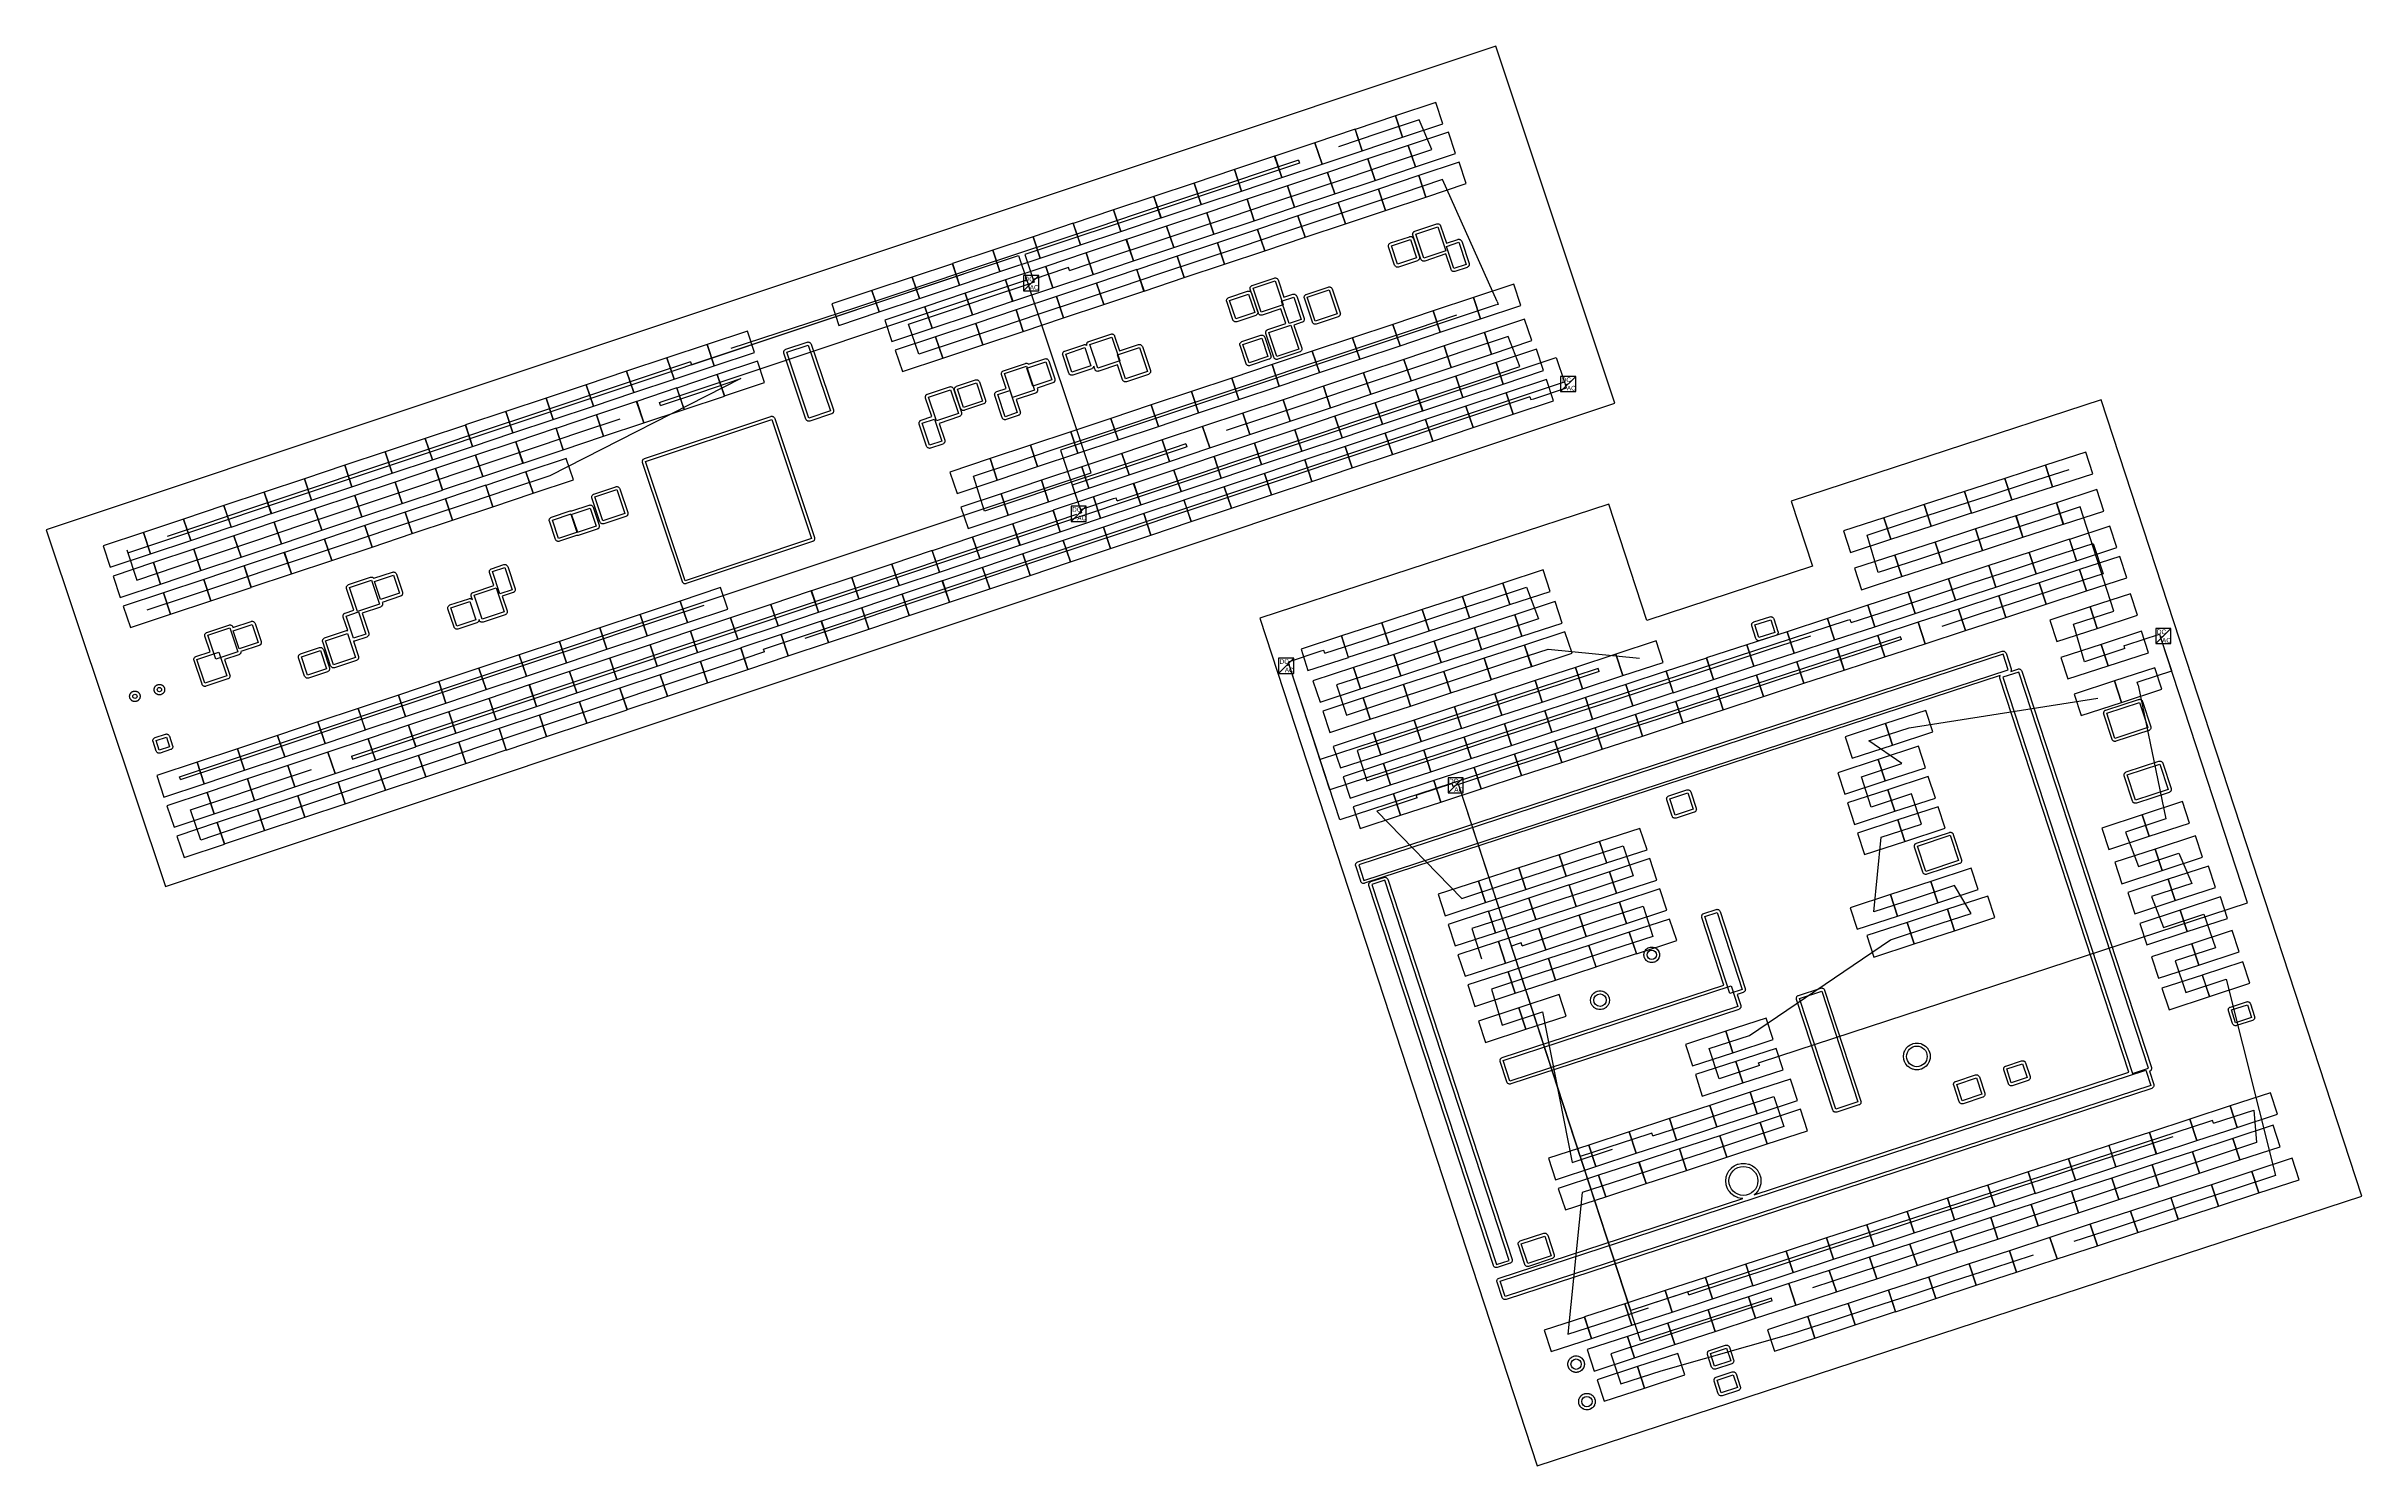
# Model space of a CAD drawing. Header units: feet. Extents: x -377 to 137, y -116 to 143.
# Drawn here: x -376.6 to -1.2, y -116.3 to 113.9 of the extents above; entities that cross this region are included whole.
import ezdxf

# ---------------------------------------------------------------- set-up
doc = ezdxf.new("R2010")
doc.units = ezdxf.units.FT
for name, color, linetype in [('Buildings', 7, 'CONTINUOUS'), ('Connections', 7, 'CONTINUOUS'), ('Inverters', 7, 'CONTINUOUS'), ('Modules', 7, 'CONTINUOUS'), ('Obstructions', 7, 'CONTINUOUS'), ('Setbacks', 7, 'CONTINUOUS'), ('Strings', 7, 'CONTINUOUS')]:
    doc.layers.add(name, color=color, linetype=linetype)

msp = doc.modelspace()

# ---------------------------------------------------------------- linework, layer by layer
at = {"layer": 'Buildings', "color": 252}
for p, q in [((-141.6, 113.95), (-376.62, 35.51)), ((-122.28, 56.07), (-141.6, 113.95)), ((-43.45, 56.56), (-93.72, 40.12)), ((-1.2, -72.63), (-43.45, 56.56)), ((-357.3, -22.37), (-122.28, 56.07)), ((-123.26, 39.67), (-179.85, 21.16)), ((-117.09, 20.81), (-123.26, 39.67)), ((-93.72, 40.12), (-90.27, 29.59)), ((-376.62, 35.51), (-357.3, -22.37)), ((-90.27, 29.59), (-117.09, 20.81)), ((-179.85, 21.16), (-134.87, -116.35)), ((-134.87, -116.35), (-1.2, -72.63))]:
    msp.add_line(p, q, dxfattribs=at)
at = {"layer": 'Connections', "color": 91}
for p, q in [((-173.92, 94.84), (-217.97, 80.14)), ((-173.45, 95), (-173.92, 94.84)), ((-173.61, 95.47), (-173.45, 95)), ((-362.94, 31.93), (-218.96, 79.99)), ((-271.54, 62.44), (-218.96, 79.99)), ((-218.96, 79.99), (-217.56, 75.81)), ((-218.96, 79.99), (-217.56, 75.81)), ((-217.97, 80.14), (-216.63, 76.12)), ((-276.74, 56.3), (-217.64, 76.03)), ((-217.64, 76.03), (-217.56, 75.81)), ((-217.56, 75.81), (-217.41, 75.35)), ((-217.56, 75.81), (-217.41, 75.35)), ((-217.56, 75.81), (-217.41, 75.35)), ((-217.41, 75.35), (-216.94, 75.5)), ((-217.41, 75.35), (-216.94, 75.5)), ((-217.41, 75.35), (-216.94, 75.5)), ((-217.41, 75.35), (-216.94, 75.5)), ((-217.25, 74.88), (-217.41, 75.35)), ((-216.47, 75.66), (-216.94, 75.5)), ((-216.47, 75.66), (-216.94, 75.5)), ((-211.34, 77.89), (-216.63, 76.13)), ((-216.63, 76.13), (-216.63, 76.12)), ((-216.63, 76.12), (-216.47, 75.66)), ((-216.63, 76.12), (-216.47, 75.66)), ((-210.87, 78.05), (-211.34, 77.89)), ((-210.72, 77.58), (-210.87, 78.05)), ((-207.2, 44.76), (-217.25, 74.88)), ((-141.7, 71.92), (-212.15, 48.41)), ((-141.23, 72.07), (-141.7, 71.92)), ((-141.39, 72.54), (-141.23, 72.07)), ((-326.48, -1.53), (-131.8, 63.45)), ((-272.16, 62.75), (-272, 62.28)), ((-272, 62.28), (-271.54, 62.44)), ((-131.8, 63.45), (-130.48, 59.47)), ((-259.87, 16.3), (-130.48, 59.49)), ((-136.08, 57.08), (-135.92, 56.62)), ((-135.92, 56.62), (-135.45, 56.77)), ((-135.45, 56.77), (-130.16, 58.54)), ((-130.48, 59.49), (-130.48, 59.47)), ((-130.48, 59.47), (-130.32, 59.01)), ((-130.48, 59.47), (-130.32, 59.01)), ((-130.32, 59.01), (-129.85, 59.16)), ((-130.32, 59.01), (-129.85, 59.16)), ((-130.32, 59.01), (-129.85, 59.16)), ((-130.16, 58.54), (-130.32, 59.01)), ((-130.16, 58.54), (-130.16, 58.54)), ((-277.21, 56.15), (-276.74, 56.3)), ((-277.05, 55.68), (-277.21, 56.15)), ((-191.68, 48.95), (-192.14, 48.8)), ((-191.83, 49.42), (-191.68, 48.95)), ((-212.15, 48.41), (-208.92, 38.73)), ((-192.14, 48.8), (-210.26, 42.75)), ((-354.55, -4.42), (-207.2, 44.76)), ((-210.26, 42.75), (-208.92, 38.73)), ((-208.76, 38.26), (-209.23, 38.1)), ((-208.76, 38.26), (-209.23, 38.1)), ((-208.76, 38.26), (-209.23, 38.1)), ((-203.63, 40.5), (-208.92, 38.73)), ((-208.92, 38.73), (-208.92, 38.73)), ((-208.92, 38.73), (-208.76, 38.26)), ((-208.92, 38.73), (-208.76, 38.26)), ((-208.92, 38.73), (-208.76, 38.26)), ((-203.16, 40.65), (-203.63, 40.5)), ((-203, 40.19), (-203.16, 40.65)), ((-363.57, 32.25), (-363.41, 31.78)), ((-363.41, 31.78), (-362.94, 31.93)), ((-84.61, 20.76), (-168.49, -6.68)), ((-84.14, 20.91), (-84.61, 20.76)), ((-83.99, 20.45), (-84.14, 20.91)), ((-260.33, 16.15), (-259.87, 16.3)), ((-260.18, 15.68), (-260.33, 16.15)), ((-169.97, 15.79), (-175.27, 14.05)), ((-169.5, 15.94), (-169.97, 15.79)), ((-169.34, 15.47), (-169.5, 15.94)), ((-76.46, 17.99), (-166.88, -11.58)), ((-76, 18.14), (-76.46, 17.99)), ((-75.84, 17.68), (-76, 18.14)), ((-39.74, 16.7), (-39.27, 16.85)), ((-39.59, 16.23), (-39.74, 16.7)), ((-39.27, 16.85), (-33.97, 18.59)), ((-33.97, 18.59), (-33.97, 18.57)), ((-33.97, 18.57), (-33.81, 18.1)), ((-33.81, 18.1), (-33.35, 18.26)), ((-33.81, 18.1), (-33.35, 18.26)), ((-33.81, 18.1), (-33.35, 18.26)), ((-33.66, 17.64), (-33.81, 18.1)), ((-33.66, 17.64), (-33.81, 18.1)), ((-19.71, -25.03), (-33.66, 17.64)), ((-32.01, 12.6), (-33.66, 17.64)), ((-175.11, 13.58), (-175.58, 13.43)), ((-175.11, 13.58), (-175.58, 13.43)), ((-175.11, 13.58), (-175.58, 13.43)), ((-175.11, 13.58), (-175.58, 13.43)), ((-175.27, 14.05), (-175.27, 14.05)), ((-175.27, 14.05), (-175.11, 13.58)), ((-174.96, 13.11), (-175.11, 13.58)), ((-174.96, 13.11), (-175.11, 13.58)), ((-174.96, 13.11), (-175.11, 13.58)), ((-170.09, -1.77), (-174.96, 13.11)), ((-168.49, -6.68), (-174.96, 13.11)), ((-166.88, -11.58), (-174.96, 13.11)), ((-125.47, 12.83), (-170.09, -1.77)), ((-125, 12.98), (-125.47, 12.83)), ((-124.84, 12.51), (-125, 12.98)), ((-37.14, 10.93), (-32.01, 12.6)), ((-37.61, 10.77), (-37.14, 10.93)), ((-37.45, 10.31), (-37.61, 10.77)), ((-327.11, -1.22), (-326.95, -1.69)), ((-326.95, -1.69), (-326.48, -1.53)), ((-355.01, -4.57), (-354.55, -4.42)), ((-354.86, -5.04), (-355.01, -4.57)), ((-154.5, -7.53), (-154.03, -7.38)), ((-154.03, -7.38), (-148.73, -5.64)), ((-148.73, -5.64), (-148.73, -5.65)), ((-148.73, -5.65), (-148.58, -6.11)), ((-148.58, -6.11), (-148.11, -5.96)), ((-147.64, -5.81), (-148.11, -5.96)), ((-147.64, -5.81), (-148.11, -5.96)), ((-147.64, -5.81), (-148.11, -5.96)), ((-147.64, -5.81), (-148.11, -5.96)), ((-147.64, -5.81), (-148.11, -5.96)), ((-147.49, -6.28), (-147.64, -5.81)), ((-147.49, -6.28), (-147.64, -5.81)), ((-147.49, -6.28), (-147.64, -5.81)), ((-147.49, -6.28), (-147.64, -5.81)), ((-147.49, -6.28), (-147.64, -5.81)), ((-139.07, -32.03), (-147.49, -6.28)), ((-127.9, -66.18), (-147.49, -6.28)), ((-119.72, -91.17), (-147.49, -6.28)), ((-119.72, -91.17), (-147.49, -6.28)), ((-118.12, -96.08), (-147.49, -6.28)), ((-154.35, -8), (-154.5, -7.53)), ((-98.54, -50.82), (-19.71, -25.03)), ((-137.96, -31.66), (-139.07, -32.03)), ((-137.49, -31.51), (-137.96, -31.66)), ((-137.34, -31.98), (-137.49, -31.51)), ((-99.01, -50.97), (-98.54, -50.82)), ((-98.86, -51.44), (-99.01, -50.97)), ((-116.76, -62.53), (-127.9, -66.18)), ((-25.87, -60.48), (-119.72, -91.17)), ((-116.29, -62.38), (-116.76, -62.53)), ((-116.14, -62.85), (-116.29, -62.38)), ((-25.4, -60.32), (-25.87, -60.48)), ((-25.25, -60.79), (-25.4, -60.32)), ((-110.92, -88.29), (-119.72, -91.17)), ((-97.39, -89.3), (-118.12, -96.08)), ((-110.45, -88.13), (-110.92, -88.29)), ((-110.3, -88.6), (-110.45, -88.13)), ((-96.92, -89.14), (-97.39, -89.3)), ((-96.77, -89.61), (-96.92, -89.14))]:
    msp.add_line(p, q, dxfattribs=at)
at = {"layer": 'Inverters'}
for p, q in [((-215.71, 76.73), (-218.17, 76.73)), ((-218.17, 76.73), (-218.17, 74.27)), ((-218.17, 74.27), (-215.71, 76.73)), ((-215.71, 74.27), (-215.71, 76.73)), ((-218.17, 74.27), (-215.71, 74.27)), ((-128.62, 60.39), (-131.08, 60.39)), ((-131.08, 60.39), (-131.08, 57.93)), ((-131.08, 57.93), (-128.62, 60.39)), ((-128.62, 57.93), (-128.62, 60.39)), ((-131.08, 57.93), (-128.62, 57.93)), ((-208, 39.33), (-210.46, 39.33)), ((-210.46, 39.33), (-210.46, 36.87)), ((-210.46, 36.87), (-208, 39.33)), ((-208, 36.87), (-208, 39.33)), ((-210.46, 36.87), (-208, 36.87)), ((-32.12, 19.49), (-34.58, 19.49)), ((-34.58, 19.49), (-34.58, 17.03)), ((-34.58, 17.03), (-32.12, 19.49)), ((-32.12, 17.03), (-32.12, 19.49)), ((-34.58, 17.03), (-32.12, 17.03)), ((-174.35, 14.66), (-176.81, 14.66)), ((-176.81, 14.66), (-176.81, 12.2)), ((-176.81, 12.2), (-174.35, 14.66)), ((-176.81, 12.2), (-174.35, 12.2)), ((-174.35, 12.2), (-174.35, 14.66)), ((-146.88, -4.73), (-149.34, -4.73)), ((-149.34, -4.73), (-149.34, -7.19)), ((-149.34, -7.19), (-146.88, -4.73)), ((-149.34, -7.19), (-146.88, -7.19)), ((-146.88, -7.19), (-146.88, -4.73))]:
    msp.add_line(p, q, dxfattribs=at)
at = {"layer": 'Modules', "color": 254}
for p, q in [((-157.87, 102.65), (-164.4, 100.47)), ((-151.34, 104.83), (-157.87, 102.65)), ((-156.71, 99.18), (-157.87, 102.65)), ((-157.87, 102.65), (-156.71, 99.18)), ((-150.18, 101.36), (-151.34, 104.83)), ((-170.93, 98.29), (-177.45, 96.11)), ((-164.4, 100.48), (-170.93, 98.3)), ((-170.93, 98.3), (-169.77, 94.82)), ((-169.77, 94.82), (-170.93, 98.29)), ((-163.24, 97), (-164.4, 100.48)), ((-164.4, 100.47), (-163.24, 97)), ((-163.24, 97), (-156.71, 99.18)), ((-155.8, 97.84), (-162.33, 95.66)), ((-156.71, 99.18), (-150.18, 101.36)), ((-149.27, 100.02), (-155.8, 97.84)), ((-154.64, 94.37), (-155.8, 97.84)), ((-155.8, 97.84), (-154.64, 94.37)), ((-148.11, 96.55), (-149.27, 100.02)), ((-183.98, 93.93), (-190.51, 91.75)), ((-177.46, 96.11), (-183.98, 93.93)), ((-182.83, 90.46), (-183.98, 93.93)), ((-183.98, 93.93), (-182.83, 90.46)), ((-176.3, 92.64), (-177.46, 96.11)), ((-177.45, 96.11), (-176.3, 92.64)), ((-176.3, 92.64), (-169.77, 94.82)), ((-169.77, 94.82), (-163.24, 97)), ((-162.33, 95.66), (-168.86, 93.48)), ((-161.17, 92.19), (-162.33, 95.66)), ((-162.33, 95.66), (-161.17, 92.19)), ((-161.17, 92.19), (-154.64, 94.37)), ((-154.64, 94.37), (-148.11, 96.55)), ((-147.56, 95.14), (-154.09, 92.96)), ((-146.4, 91.66), (-147.56, 95.14)), ((-190.51, 91.75), (-197.04, 89.57)), ((-189.35, 88.28), (-190.51, 91.75)), ((-190.51, 91.75), (-189.35, 88.28)), ((-189.35, 88.28), (-182.83, 90.46)), ((-182.83, 90.46), (-176.3, 92.64)), ((-175.39, 91.3), (-181.92, 89.12)), ((-168.86, 93.48), (-175.39, 91.3)), ((-174.23, 87.82), (-175.39, 91.3)), ((-175.39, 91.3), (-174.23, 87.83)), ((-167.7, 90.01), (-168.86, 93.48)), ((-168.86, 93.48), (-167.7, 90.01)), ((-167.7, 90.01), (-161.17, 92.19)), ((-160.62, 90.78), (-167.15, 88.6)), ((-154.09, 92.96), (-160.62, 90.78)), ((-159.46, 87.31), (-160.62, 90.78)), ((-160.62, 90.78), (-159.46, 87.3)), ((-152.93, 89.48), (-154.09, 92.96)), ((-154.09, 92.96), (-152.93, 89.48)), ((-152.93, 89.48), (-146.4, 91.66)), ((-203.57, 87.39), (-210.1, 85.21)), ((-197.04, 89.57), (-203.57, 87.39)), ((-202.42, 83.92), (-203.57, 87.39)), ((-203.57, 87.39), (-202.41, 83.92)), ((-195.89, 86.1), (-197.04, 89.57)), ((-197.04, 89.57), (-195.88, 86.1)), ((-195.88, 86.1), (-189.35, 88.28)), ((-188.45, 86.94), (-194.98, 84.76)), ((-181.92, 89.12), (-188.45, 86.94)), ((-187.29, 83.47), (-188.45, 86.94)), ((-188.45, 86.94), (-187.29, 83.47)), ((-180.76, 85.65), (-181.92, 89.12)), ((-181.92, 89.12), (-180.76, 85.65)), ((-180.76, 85.65), (-174.23, 87.82)), ((-173.68, 86.42), (-180.21, 84.24)), ((-174.23, 87.83), (-167.7, 90.01)), ((-167.15, 88.6), (-173.68, 86.42)), ((-172.52, 82.95), (-173.68, 86.42)), ((-173.68, 86.42), (-172.52, 82.95)), ((-165.99, 85.13), (-167.15, 88.6)), ((-167.15, 88.6), (-165.99, 85.13)), ((-165.99, 85.13), (-159.46, 87.31)), ((-159.46, 87.3), (-152.93, 89.48)), ((-216.63, 83.04), (-223.16, 80.86)), ((-210.1, 85.22), (-216.63, 83.04)), ((-215.47, 79.56), (-216.63, 83.04)), ((-216.63, 83.04), (-215.47, 79.56)), ((-208.94, 81.74), (-210.1, 85.22)), ((-210.1, 85.21), (-208.94, 81.74)), ((-208.94, 81.74), (-202.42, 83.92)), ((-202.41, 83.92), (-195.89, 86.1)), ((-194.97, 84.77), (-201.5, 82.59)), ((-194.98, 84.76), (-193.82, 81.29)), ((-193.81, 81.29), (-194.97, 84.77)), ((-193.82, 81.29), (-187.29, 83.47)), ((-187.29, 83.47), (-180.76, 85.65)), ((-180.21, 84.24), (-186.74, 82.06)), ((-179.05, 80.76), (-180.21, 84.24)), ((-180.21, 84.24), (-179.05, 80.77)), ((-179.05, 80.77), (-172.52, 82.95)), ((-172.52, 82.95), (-165.99, 85.13)), ((-223.16, 80.86), (-229.69, 78.68)), ((-222, 77.38), (-223.16, 80.86)), ((-223.16, 80.86), (-222, 77.38)), ((-222, 77.38), (-215.47, 79.56)), ((-215.47, 79.56), (-208.94, 81.74)), ((-208.03, 80.41), (-214.56, 78.23)), ((-201.51, 82.59), (-208.03, 80.41)), ((-206.87, 76.93), (-208.03, 80.41)), ((-208.03, 80.41), (-206.88, 76.93)), ((-206.88, 76.93), (-200.35, 79.11)), ((-200.35, 79.11), (-201.51, 82.59)), ((-201.5, 82.59), (-200.34, 79.12)), ((-200.34, 79.12), (-193.81, 81.29)), ((-193.26, 79.88), (-199.79, 77.7)), ((-186.74, 82.06), (-193.27, 79.88)), ((-193.27, 79.88), (-192.11, 76.41)), ((-192.1, 76.41), (-193.26, 79.88)), ((-185.58, 78.59), (-186.74, 82.06)), ((-186.74, 82.06), (-185.58, 78.59)), ((-185.58, 78.59), (-179.05, 80.76)), ((-236.22, 76.5), (-242.75, 74.32)), ((-229.69, 78.67), (-236.22, 76.5)), ((-236.22, 76.5), (-235.06, 73.02)), ((-235.06, 73.03), (-236.22, 76.5)), ((-235.06, 73.02), (-228.53, 75.2)), ((-229.69, 78.68), (-228.53, 75.2)), ((-228.53, 75.2), (-229.69, 78.67)), ((-228.53, 75.2), (-222, 77.38)), ((-221.09, 76.05), (-227.62, 73.87)), ((-214.56, 78.23), (-221.09, 76.05)), ((-219.94, 72.58), (-221.09, 76.05)), ((-221.09, 76.05), (-219.93, 72.57)), ((-213.4, 74.75), (-214.56, 78.23)), ((-214.56, 78.23), (-213.4, 74.75)), ((-213.4, 74.75), (-206.87, 76.93)), ((-206.32, 75.52), (-212.85, 73.34)), ((-199.8, 77.71), (-206.32, 75.53)), ((-206.32, 75.53), (-205.17, 72.06)), ((-205.16, 72.05), (-206.32, 75.52)), ((-198.64, 74.23), (-199.8, 77.71)), ((-199.79, 77.7), (-198.63, 74.23)), ((-198.63, 74.23), (-192.1, 76.41)), ((-192.11, 76.41), (-185.58, 78.59)), ((-138.7, 75.37), (-145.23, 73.19)), ((-137.54, 71.89), (-138.7, 75.37)), ((-242.75, 74.32), (-249.28, 72.14)), ((-249.28, 72.14), (-248.12, 68.67)), ((-241.59, 70.85), (-242.75, 74.32)), ((-242.75, 74.32), (-241.59, 70.85)), ((-241.59, 70.85), (-235.06, 73.03)), ((-234.15, 71.69), (-240.68, 69.51)), ((-227.62, 73.87), (-234.15, 71.69)), ((-234.15, 71.69), (-232.99, 68.22)), ((-232.99, 68.22), (-234.15, 71.69)), ((-226.46, 70.4), (-227.62, 73.87)), ((-227.62, 73.87), (-226.46, 70.4)), ((-226.46, 70.4), (-219.94, 72.58)), ((-219.93, 72.57), (-213.4, 74.75)), ((-212.85, 73.34), (-219.38, 71.16)), ((-211.69, 69.87), (-212.85, 73.34)), ((-212.85, 73.34), (-211.69, 69.87)), ((-211.69, 69.87), (-205.16, 72.05)), ((-205.17, 72.06), (-198.64, 74.23)), ((-145.23, 73.19), (-151.76, 71.01)), ((-145.23, 73.19), (-144.07, 69.71)), ((-144.07, 69.72), (-145.23, 73.19)), ((-144.07, 69.71), (-137.54, 71.89)), ((-262.95, 67.75), (-269.47, 65.57)), ((-261.79, 64.28), (-262.95, 67.75)), ((-248.12, 68.67), (-241.59, 70.85)), ((-240.68, 69.51), (-239.52, 66.04)), ((-239.52, 66.04), (-232.99, 68.22)), ((-232.99, 68.22), (-226.46, 70.4)), ((-225.91, 68.99), (-232.44, 66.81)), ((-219.38, 71.17), (-225.91, 68.99)), ((-224.75, 65.51), (-225.91, 68.99)), ((-225.91, 68.99), (-224.75, 65.51)), ((-224.75, 65.51), (-218.22, 67.69)), ((-218.22, 67.69), (-219.38, 71.17)), ((-219.38, 71.16), (-218.22, 67.69)), ((-218.22, 67.69), (-211.69, 69.87)), ((-158.29, 68.83), (-164.82, 66.65)), ((-151.76, 71.01), (-158.29, 68.83)), ((-157.13, 65.36), (-158.29, 68.83)), ((-158.29, 68.83), (-157.13, 65.36)), ((-150.6, 67.54), (-151.76, 71.01)), ((-151.76, 71.01), (-150.6, 67.54)), ((-150.6, 67.54), (-144.07, 69.72)), ((-136.92, 69.68), (-143.45, 67.5)), ((-135.76, 66.2), (-136.92, 69.68)), ((-269.47, 65.57), (-276, 63.4)), ((-268.31, 62.1), (-269.47, 65.57)), ((-269.47, 65.57), (-268.32, 62.1)), ((-268.32, 62.1), (-261.79, 64.28)), ((-232.44, 66.81), (-238.97, 64.63)), ((-238.97, 64.63), (-237.81, 61.16)), ((-232.44, 66.81), (-231.28, 63.33)), ((-231.28, 63.34), (-232.44, 66.81)), ((-231.28, 63.33), (-224.75, 65.51)), ((-171.35, 64.47), (-177.88, 62.29)), ((-164.82, 66.65), (-171.35, 64.47)), ((-170.19, 61), (-171.35, 64.47)), ((-171.35, 64.47), (-170.19, 61)), ((-164.82, 66.65), (-163.66, 63.18)), ((-163.66, 63.18), (-164.82, 66.65)), ((-163.66, 63.18), (-157.13, 65.36)), ((-157.13, 65.36), (-150.6, 67.54)), ((-149.97, 65.32), (-156.5, 63.14)), ((-143.45, 67.5), (-149.98, 65.32)), ((-149.98, 65.32), (-148.82, 61.84)), ((-148.81, 61.85), (-149.97, 65.32)), ((-148.82, 61.84), (-142.29, 64.02)), ((-142.29, 64.02), (-143.45, 67.5)), ((-143.45, 67.5), (-142.29, 64.02)), ((-142.29, 64.02), (-135.76, 66.2)), ((-135.02, 64.8), (-141.55, 62.62)), ((-133.86, 61.33), (-135.02, 64.8)), ((-282.53, 61.22), (-289.06, 59.04)), ((-276, 63.4), (-282.53, 61.22)), ((-281.37, 57.75), (-282.53, 61.22)), ((-282.53, 61.22), (-281.37, 57.75)), ((-274.84, 59.93), (-276, 63.4)), ((-276, 63.4), (-274.84, 59.92)), ((-274.84, 59.92), (-268.31, 62.1)), ((-267.84, 60.68), (-274.37, 58.5)), ((-261.31, 62.86), (-267.84, 60.68)), ((-266.68, 57.2), (-267.84, 60.68)), ((-267.84, 60.68), (-266.68, 57.21)), ((-260.15, 59.39), (-261.31, 62.86)), ((-237.81, 61.16), (-231.28, 63.34)), ((-184.41, 60.11), (-190.94, 57.94)), ((-177.88, 62.29), (-184.41, 60.12)), ((-184.41, 60.12), (-183.25, 56.64)), ((-183.25, 56.64), (-184.41, 60.11)), ((-176.72, 58.82), (-177.88, 62.29)), ((-177.88, 62.29), (-176.72, 58.82)), ((-176.72, 58.82), (-170.19, 61)), ((-170.19, 61), (-163.66, 63.18)), ((-163.03, 60.96), (-169.56, 58.78)), ((-156.5, 63.14), (-163.03, 60.96)), ((-161.87, 57.49), (-163.03, 60.96)), ((-163.03, 60.96), (-161.87, 57.49)), ((-155.34, 59.67), (-156.5, 63.14)), ((-156.5, 63.14), (-155.34, 59.67)), ((-155.34, 59.67), (-148.81, 61.85)), ((-148.08, 60.44), (-154.61, 58.26)), ((-141.55, 62.62), (-148.08, 60.44)), ((-146.92, 56.97), (-148.08, 60.44)), ((-148.08, 60.44), (-146.92, 56.97)), ((-140.39, 59.15), (-141.55, 62.62)), ((-141.55, 62.62), (-140.39, 59.15)), ((-140.39, 59.15), (-133.86, 61.33)), ((-295.58, 56.86), (-302.11, 54.68)), ((-289.06, 59.04), (-295.59, 56.87)), ((-295.59, 56.87), (-294.43, 53.39)), ((-294.42, 53.39), (-295.58, 56.86)), ((-287.9, 55.57), (-289.06, 59.04)), ((-289.06, 59.04), (-287.9, 55.57)), ((-287.9, 55.57), (-281.37, 57.75)), ((-280.9, 56.32), (-287.42, 54.14)), ((-281.37, 57.75), (-274.84, 59.93)), ((-279.74, 52.85), (-280.9, 56.32)), ((-274.37, 58.51), (-280.89, 56.33)), ((-280.89, 56.33), (-279.74, 52.86)), ((-273.21, 55.04), (-274.37, 58.51)), ((-274.37, 58.5), (-273.21, 55.03)), ((-273.21, 55.03), (-266.68, 57.2)), ((-266.68, 57.21), (-260.15, 59.39)), ((-190.94, 57.93), (-197.47, 55.75)), ((-190.94, 57.94), (-189.78, 54.46)), ((-189.78, 54.46), (-190.94, 57.93)), ((-189.78, 54.46), (-183.25, 56.64)), ((-183.25, 56.64), (-176.72, 58.82)), ((-176.09, 56.6), (-182.62, 54.42)), ((-169.56, 58.78), (-176.09, 56.6)), ((-174.93, 53.13), (-176.09, 56.6)), ((-176.09, 56.6), (-174.93, 53.13)), ((-168.4, 55.31), (-169.56, 58.78)), ((-169.56, 58.78), (-168.4, 55.31)), ((-168.4, 55.31), (-161.87, 57.49)), ((-161.87, 57.49), (-155.34, 59.67)), ((-154.62, 58.27), (-161.14, 56.09)), ((-153.46, 54.79), (-154.62, 58.27)), ((-154.61, 58.26), (-153.45, 54.79)), ((-153.45, 54.79), (-146.92, 56.97)), ((-146.92, 56.97), (-140.39, 59.15)), ((-139.92, 57.73), (-146.45, 55.55)), ((-133.39, 59.91), (-139.92, 57.73)), ((-138.76, 54.26), (-139.92, 57.73)), ((-139.92, 57.73), (-138.76, 54.26)), ((-138.76, 54.26), (-132.23, 56.44)), ((-132.23, 56.44), (-133.39, 59.91)), ((-302.12, 54.69), (-308.64, 52.51)), ((-300.96, 51.21), (-302.12, 54.69)), ((-302.11, 54.68), (-300.95, 51.21)), ((-300.95, 51.21), (-294.42, 53.39)), ((-294.43, 53.39), (-287.9, 55.57)), ((-287.43, 54.14), (-293.95, 51.96)), ((-286.27, 50.67), (-287.43, 54.14)), ((-287.42, 54.14), (-286.27, 50.67)), ((-286.27, 50.67), (-279.74, 52.85)), ((-279.74, 52.86), (-273.21, 55.04)), ((-203.99, 53.58), (-210.52, 51.4)), ((-197.47, 55.76), (-204, 53.58)), ((-204, 53.58), (-202.84, 50.11)), ((-202.84, 50.1), (-203.99, 53.58)), ((-196.31, 52.28), (-197.47, 55.76)), ((-197.47, 55.75), (-196.31, 52.28)), ((-196.31, 52.28), (-189.78, 54.46)), ((-182.62, 54.42), (-189.15, 52.25)), ((-181.46, 50.95), (-182.62, 54.42)), ((-182.62, 54.42), (-181.46, 50.95)), ((-181.46, 50.95), (-174.93, 53.13)), ((-174.93, 53.13), (-168.4, 55.31)), ((-167.67, 53.91), (-174.2, 51.73)), ((-161.15, 56.09), (-167.67, 53.91)), ((-166.51, 50.44), (-167.67, 53.91)), ((-167.67, 53.91), (-166.52, 50.44)), ((-166.52, 50.44), (-159.99, 52.62)), ((-159.99, 52.62), (-161.15, 56.09)), ((-161.14, 56.09), (-159.99, 52.61)), ((-159.99, 52.61), (-153.46, 54.79)), ((-152.98, 53.37), (-159.51, 51.19)), ((-146.45, 55.55), (-152.98, 53.37)), ((-151.82, 49.9), (-152.98, 53.37)), ((-152.98, 53.37), (-151.82, 49.9)), ((-145.29, 52.08), (-146.45, 55.55)), ((-146.45, 55.55), (-145.29, 52.08)), ((-145.29, 52.08), (-138.76, 54.26)), ((-315.17, 50.33), (-321.7, 48.15)), ((-308.65, 52.5), (-315.17, 50.32)), ((-314.01, 46.85), (-315.17, 50.33)), ((-315.17, 50.32), (-314.02, 46.85)), ((-314.02, 46.85), (-307.49, 49.03)), ((-307.49, 49.03), (-308.65, 52.5)), ((-308.64, 52.51), (-307.49, 49.04)), ((-307.49, 49.04), (-300.96, 51.21)), ((-300.48, 49.79), (-307.01, 47.61)), ((-293.95, 51.97), (-300.48, 49.79)), ((-299.33, 46.31), (-300.48, 49.79)), ((-300.48, 49.79), (-299.32, 46.31)), ((-292.79, 48.49), (-293.95, 51.97)), ((-293.95, 51.96), (-292.8, 48.49)), ((-292.8, 48.49), (-286.27, 50.67)), ((-217.05, 49.22), (-223.58, 47.04)), ((-210.52, 51.4), (-217.05, 49.22)), ((-215.89, 45.75), (-217.05, 49.22)), ((-217.05, 49.22), (-215.89, 45.75)), ((-209.36, 47.92), (-210.52, 51.4)), ((-210.52, 51.4), (-209.36, 47.93)), ((-209.36, 47.93), (-202.84, 50.1)), ((-202.84, 50.11), (-196.31, 52.28)), ((-195.68, 50.07), (-202.21, 47.89)), ((-189.15, 52.25), (-195.68, 50.07)), ((-194.52, 46.59), (-195.68, 50.07)), ((-195.68, 50.07), (-194.52, 46.6)), ((-187.99, 48.78), (-189.15, 52.25)), ((-189.15, 52.25), (-187.99, 48.77)), ((-187.99, 48.77), (-181.46, 50.95)), ((-180.73, 49.55), (-187.26, 47.37)), ((-174.2, 51.73), (-180.73, 49.55)), ((-179.57, 46.08), (-180.73, 49.55)), ((-180.73, 49.55), (-179.57, 46.08)), ((-173.04, 48.26), (-174.2, 51.73)), ((-174.2, 51.73), (-173.04, 48.26)), ((-173.04, 48.26), (-166.51, 50.44)), ((-166.04, 49.02), (-172.57, 46.84)), ((-159.51, 51.19), (-166.04, 49.01)), ((-164.88, 45.54), (-166.04, 49.02)), ((-166.04, 49.01), (-164.88, 45.54)), ((-158.35, 47.72), (-159.51, 51.19)), ((-159.51, 51.19), (-158.35, 47.72)), ((-158.35, 47.72), (-151.82, 49.9)), ((-151.82, 49.9), (-145.29, 52.08)), ((-328.23, 45.97), (-334.76, 43.79)), ((-321.7, 48.15), (-328.23, 45.97)), ((-327.07, 42.49), (-328.23, 45.97)), ((-328.23, 45.97), (-327.07, 42.49)), ((-320.55, 44.67), (-321.7, 48.15)), ((-321.7, 48.15), (-320.54, 44.67)), ((-320.54, 44.67), (-314.01, 46.85)), ((-313.54, 45.43), (-320.07, 43.25)), ((-307.01, 47.61), (-313.54, 45.43)), ((-312.38, 41.95), (-313.54, 45.43)), ((-313.54, 45.43), (-312.38, 41.96)), ((-305.85, 44.14), (-307.01, 47.61)), ((-307.01, 47.61), (-305.85, 44.13)), ((-305.85, 44.13), (-299.33, 46.31)), ((-299.32, 46.31), (-292.79, 48.49)), ((-292.32, 47.07), (-298.85, 44.89)), ((-291.16, 43.6), (-292.32, 47.07)), ((-223.58, 47.04), (-230.11, 44.86)), ((-223.58, 47.04), (-222.42, 43.57)), ((-222.42, 43.57), (-223.58, 47.04)), ((-222.42, 43.57), (-215.89, 45.75)), ((-215.89, 45.75), (-209.36, 47.92)), ((-208.74, 45.71), (-215.26, 43.53)), ((-207.58, 42.23), (-208.74, 45.71)), ((-202.21, 47.89), (-208.73, 45.71)), ((-208.73, 45.71), (-207.58, 42.24)), ((-201.05, 44.42), (-202.21, 47.89)), ((-202.21, 47.89), (-201.05, 44.42)), ((-201.05, 44.42), (-194.52, 46.59)), ((-193.79, 45.2), (-200.31, 43.02)), ((-194.52, 46.6), (-187.99, 48.78)), ((-187.26, 47.37), (-193.79, 45.19)), ((-192.63, 41.72), (-193.79, 45.2)), ((-193.79, 45.19), (-192.63, 41.72)), ((-186.1, 43.9), (-187.26, 47.37)), ((-187.26, 47.37), (-186.1, 43.9)), ((-186.1, 43.9), (-179.57, 46.08)), ((-179.57, 46.08), (-173.04, 48.26)), ((-172.56, 46.83), (-179.09, 44.65)), ((-172.57, 46.84), (-171.41, 43.36)), ((-171.41, 43.36), (-172.56, 46.83)), ((-171.41, 43.36), (-164.88, 45.54)), ((-164.88, 45.54), (-158.35, 47.72)), ((-52.49, 45.96), (-59.04, 43.83)), ((-45.94, 48.08), (-52.49, 45.96)), ((-52.49, 45.96), (-51.36, 42.48)), ((-51.36, 42.48), (-52.49, 45.96)), ((-44.81, 44.6), (-45.94, 48.08)), ((-341.29, 41.61), (-347.82, 39.43)), ((-334.76, 43.79), (-341.29, 41.61)), ((-340.14, 38.13), (-341.29, 41.61)), ((-341.29, 41.61), (-340.13, 38.13)), ((-333.61, 40.31), (-334.76, 43.79)), ((-334.76, 43.79), (-333.6, 40.31)), ((-333.6, 40.31), (-327.07, 42.49)), ((-327.07, 42.49), (-320.55, 44.67)), ((-320.07, 43.25), (-326.6, 41.07)), ((-318.91, 39.78), (-320.07, 43.25)), ((-320.07, 43.25), (-318.91, 39.77)), ((-318.91, 39.77), (-312.38, 41.95)), ((-312.38, 41.96), (-305.85, 44.14)), ((-305.38, 42.72), (-311.91, 40.54)), ((-298.85, 44.89), (-305.38, 42.71)), ((-304.22, 39.24), (-305.38, 42.72)), ((-305.38, 42.71), (-304.22, 39.24)), ((-304.22, 39.24), (-297.69, 41.42)), ((-298.85, 44.89), (-297.69, 41.42)), ((-297.69, 41.42), (-298.85, 44.89)), ((-297.69, 41.42), (-291.16, 43.6)), ((-230.11, 44.86), (-228.95, 41.39)), ((-228.95, 41.39), (-222.42, 43.57)), ((-221.79, 41.35), (-228.32, 39.17)), ((-215.27, 43.53), (-221.79, 41.35)), ((-221.79, 41.35), (-220.64, 37.88)), ((-220.64, 37.88), (-221.79, 41.35)), ((-214.11, 40.06), (-215.27, 43.53)), ((-215.26, 43.53), (-214.11, 40.05)), ((-214.11, 40.05), (-207.58, 42.23)), ((-207.58, 42.24), (-201.05, 44.42)), ((-200.32, 43.01), (-206.85, 40.83)), ((-199.16, 39.54), (-200.32, 43.01)), ((-200.31, 43.02), (-199.16, 39.54)), ((-199.16, 39.54), (-192.63, 41.72)), ((-192.63, 41.72), (-186.1, 43.9)), ((-185.63, 42.47), (-192.16, 40.3)), ((-179.1, 44.65), (-185.63, 42.48)), ((-185.63, 42.48), (-184.47, 39)), ((-184.47, 39), (-185.63, 42.47)), ((-177.94, 41.18), (-179.1, 44.65)), ((-179.09, 44.65), (-177.94, 41.18)), ((-177.94, 41.18), (-171.41, 43.36)), ((-65.58, 41.71), (-72.13, 39.58)), ((-59.04, 43.83), (-65.58, 41.7)), ((-64.45, 38.23), (-65.58, 41.71)), ((-65.58, 41.7), (-64.45, 38.22)), ((-59.04, 43.83), (-57.91, 40.35)), ((-57.91, 40.35), (-59.04, 43.83)), ((-57.91, 40.35), (-51.36, 42.48)), ((-51.36, 42.48), (-44.81, 44.6)), ((-44.16, 42.01), (-50.71, 39.88)), ((-43.03, 38.53), (-44.16, 42.01)), ((-347.82, 39.43), (-354.35, 37.25)), ((-346.66, 35.96), (-347.82, 39.43)), ((-347.82, 39.43), (-346.66, 35.95)), ((-346.66, 35.95), (-340.14, 38.13)), ((-340.13, 38.13), (-333.61, 40.31)), ((-333.13, 38.9), (-339.66, 36.72)), ((-326.6, 41.07), (-333.13, 38.89)), ((-331.97, 35.42), (-333.13, 38.9)), ((-333.13, 38.89), (-331.97, 35.42)), ((-331.97, 35.42), (-325.44, 37.6)), ((-325.44, 37.6), (-326.6, 41.07)), ((-326.6, 41.07), (-325.44, 37.6)), ((-325.44, 37.6), (-318.91, 39.78)), ((-318.43, 38.35), (-324.96, 36.18)), ((-311.91, 40.53), (-318.44, 38.35)), ((-318.44, 38.35), (-317.28, 34.88)), ((-317.28, 34.88), (-318.43, 38.35)), ((-311.91, 40.54), (-310.75, 37.06)), ((-310.75, 37.06), (-311.91, 40.53)), ((-310.75, 37.06), (-304.22, 39.24)), ((-228.32, 39.17), (-227.17, 35.7)), ((-227.17, 35.7), (-220.64, 37.88)), ((-220.64, 37.88), (-214.11, 40.06)), ((-213.37, 38.65), (-219.9, 36.47)), ((-206.85, 40.83), (-213.38, 38.66)), ((-213.38, 38.66), (-212.22, 35.18)), ((-212.22, 35.18), (-213.37, 38.65)), ((-205.69, 37.36), (-206.85, 40.83)), ((-206.85, 40.83), (-205.69, 37.36)), ((-205.69, 37.36), (-199.16, 39.54)), ((-198.68, 38.12), (-205.21, 35.94)), ((-192.15, 40.3), (-198.68, 38.12)), ((-197.53, 34.64), (-198.68, 38.12)), ((-198.68, 38.12), (-197.52, 34.65)), ((-192.16, 40.3), (-191, 36.82)), ((-191, 36.83), (-192.15, 40.3)), ((-191, 36.82), (-184.47, 39)), ((-184.47, 39), (-177.94, 41.18)), ((-72.13, 39.58), (-78.68, 37.45)), ((-72.13, 39.58), (-71, 36.1)), ((-71, 36.1), (-72.13, 39.58)), ((-71, 36.1), (-64.45, 38.23)), ((-64.45, 38.22), (-57.91, 40.35)), ((-57.26, 37.76), (-63.8, 35.63)), ((-56.13, 34.28), (-57.26, 37.76)), ((-50.71, 39.89), (-57.25, 37.76)), ((-57.25, 37.76), (-56.12, 34.28)), ((-49.58, 36.4), (-50.71, 39.89)), ((-50.71, 39.88), (-49.57, 36.4)), ((-49.57, 36.4), (-43.03, 38.53)), ((-360.88, 35.07), (-367.41, 32.89)), ((-354.35, 37.25), (-360.88, 35.07)), ((-359.72, 31.6), (-360.88, 35.07)), ((-360.88, 35.07), (-359.72, 31.6)), ((-354.35, 37.25), (-353.19, 33.78)), ((-353.19, 33.78), (-354.35, 37.25)), ((-353.19, 33.78), (-346.66, 35.96)), ((-346.19, 34.53), (-352.72, 32.36)), ((-339.66, 36.71), (-346.19, 34.53)), ((-345.03, 31.06), (-346.19, 34.53)), ((-346.19, 34.53), (-345.03, 31.06)), ((-339.66, 36.72), (-338.5, 33.24)), ((-338.5, 33.24), (-339.66, 36.71)), ((-338.5, 33.24), (-331.97, 35.42)), ((-331.49, 34), (-338.02, 31.82)), ((-324.97, 36.17), (-331.5, 33.99)), ((-331.5, 33.99), (-330.34, 30.52)), ((-330.33, 30.53), (-331.49, 34)), ((-323.81, 32.7), (-324.97, 36.17)), ((-324.96, 36.18), (-323.8, 32.7)), ((-323.8, 32.7), (-317.28, 34.88)), ((-317.28, 34.88), (-310.75, 37.06)), ((-226.43, 34.29), (-232.96, 32.11)), ((-219.9, 36.48), (-226.43, 34.3)), ((-226.43, 34.3), (-225.27, 30.83)), ((-225.28, 30.82), (-226.43, 34.29)), ((-218.75, 33), (-219.9, 36.48)), ((-219.9, 36.47), (-218.74, 33)), ((-218.74, 33), (-212.22, 35.18)), ((-212.22, 35.18), (-205.69, 37.36)), ((-205.21, 35.94), (-211.74, 33.76)), ((-204.05, 32.47), (-205.21, 35.94)), ((-205.21, 35.94), (-204.05, 32.47)), ((-204.05, 32.47), (-197.53, 34.64)), ((-197.52, 34.65), (-191, 36.83)), ((-78.68, 37.45), (-85.22, 35.33)), ((-85.22, 35.33), (-84.09, 31.84)), ((-84.09, 31.84), (-77.54, 33.97)), ((-78.68, 37.45), (-77.55, 33.97)), ((-77.54, 33.97), (-78.68, 37.45)), ((-77.55, 33.97), (-71, 36.1)), ((-63.8, 35.63), (-70.35, 33.51)), ((-63.8, 35.63), (-62.67, 32.15)), ((-62.67, 32.15), (-63.8, 35.63)), ((-62.67, 32.15), (-56.13, 34.28)), ((-56.12, 34.28), (-49.58, 36.4)), ((-48.57, 33.96), (-55.12, 31.82)), ((-42.03, 36.09), (-48.58, 33.95)), ((-48.58, 33.95), (-47.44, 30.47)), ((-47.44, 30.48), (-48.57, 33.96)), ((-40.9, 32.61), (-42.03, 36.09)), ((-367.41, 32.89), (-366.25, 29.42)), ((-366.25, 29.42), (-359.72, 31.6)), ((-359.25, 30.18), (-365.78, 28)), ((-359.72, 31.6), (-353.19, 33.78)), ((-352.72, 32.35), (-359.25, 30.17)), ((-358.09, 26.7), (-359.25, 30.18)), ((-359.25, 30.17), (-358.09, 26.7)), ((-352.72, 32.36), (-351.56, 28.88)), ((-351.56, 28.88), (-352.72, 32.35)), ((-351.56, 28.88), (-345.03, 31.06)), ((-345.03, 31.06), (-338.5, 33.24)), ((-338.03, 31.82), (-344.56, 29.64)), ((-336.87, 28.34), (-338.03, 31.82)), ((-338.02, 31.82), (-336.86, 28.35)), ((-336.86, 28.35), (-330.33, 30.53)), ((-330.34, 30.52), (-323.81, 32.7)), ((-232.98, 32.12), (-239.5, 29.94)), ((-231.82, 28.64), (-232.98, 32.12)), ((-232.96, 32.11), (-231.8, 28.64)), ((-231.8, 28.64), (-225.28, 30.82)), ((-225.27, 30.83), (-218.75, 33)), ((-218.27, 31.58), (-224.8, 29.4)), ((-211.74, 33.76), (-218.27, 31.58)), ((-217.11, 28.11), (-218.27, 31.58)), ((-218.27, 31.58), (-217.11, 28.11)), ((-217.11, 28.11), (-210.58, 30.29)), ((-210.58, 30.29), (-211.74, 33.76)), ((-211.74, 33.76), (-210.58, 30.29)), ((-210.58, 30.29), (-204.05, 32.47)), ((-76.89, 31.38), (-83.44, 29.26)), ((-70.35, 33.51), (-76.89, 31.38)), ((-76.89, 31.38), (-75.76, 27.9)), ((-75.76, 27.9), (-76.89, 31.38)), ((-69.22, 30.03), (-70.35, 33.51)), ((-70.35, 33.51), (-69.22, 30.03)), ((-69.22, 30.03), (-62.67, 32.15)), ((-55.11, 31.82), (-61.66, 29.68)), ((-55.12, 31.82), (-53.98, 28.34)), ((-53.98, 28.34), (-55.11, 31.82)), ((-53.98, 28.34), (-47.44, 30.48)), ((-47.44, 30.47), (-40.9, 32.61)), ((-40.43, 31.19), (-46.97, 29.05)), ((-39.29, 27.71), (-40.43, 31.19)), ((-365.78, 28), (-364.62, 24.53)), ((-364.62, 24.53), (-358.09, 26.7)), ((-358.09, 26.7), (-351.56, 28.88)), ((-351.09, 27.46), (-357.61, 25.28)), ((-344.56, 29.64), (-351.09, 27.46)), ((-351.09, 27.46), (-349.93, 23.99)), ((-349.93, 23.98), (-351.09, 27.46)), ((-344.56, 29.64), (-343.4, 26.17)), ((-343.4, 26.16), (-344.56, 29.64)), ((-343.4, 26.17), (-336.87, 28.34)), ((-246.03, 27.76), (-252.56, 25.58)), ((-239.51, 29.94), (-246.03, 27.76)), ((-244.88, 24.29), (-246.03, 27.76)), ((-246.03, 27.76), (-244.88, 24.28)), ((-244.88, 24.28), (-238.35, 26.46)), ((-238.35, 26.46), (-239.51, 29.94)), ((-239.5, 29.94), (-238.35, 26.46)), ((-238.35, 26.46), (-231.82, 28.64)), ((-231.34, 27.22), (-237.87, 25.04)), ((-230.19, 23.75), (-231.34, 27.22)), ((-224.8, 29.4), (-231.33, 27.22)), ((-231.33, 27.22), (-230.17, 23.75)), ((-223.64, 25.93), (-224.8, 29.4)), ((-224.8, 29.4), (-223.64, 25.93)), ((-223.64, 25.93), (-217.11, 28.11)), ((-140.47, 26.84), (-147.02, 24.7)), ((-133.93, 28.98), (-140.47, 26.85)), ((-140.47, 26.85), (-139.33, 23.37)), ((-139.34, 23.36), (-140.47, 26.84)), ((-132.79, 25.51), (-133.93, 28.98)), ((-83.44, 29.26), (-82.31, 25.77)), ((-82.31, 25.77), (-75.76, 27.9)), ((-75.76, 27.9), (-69.22, 30.03)), ((-68.2, 27.54), (-74.75, 25.4)), ((-61.66, 29.68), (-68.2, 27.54)), ((-68.2, 27.54), (-67.06, 24.06)), ((-67.07, 24.06), (-68.2, 27.54)), ((-60.52, 26.2), (-61.66, 29.68)), ((-61.66, 29.68), (-60.52, 26.2)), ((-60.52, 26.2), (-53.98, 28.34)), ((-53.51, 26.91), (-60.05, 24.77)), ((-46.97, 29.05), (-53.51, 26.91)), ((-52.37, 23.43), (-53.51, 26.91)), ((-53.51, 26.91), (-52.37, 23.43)), ((-46.97, 29.05), (-45.83, 25.57)), ((-45.83, 25.57), (-46.97, 29.05)), ((-45.83, 25.57), (-39.29, 27.71)), ((-357.62, 25.28), (-364.14, 23.1)), ((-364.14, 23.1), (-362.99, 19.63)), ((-356.46, 21.81), (-357.62, 25.28)), ((-357.61, 25.28), (-356.46, 21.8)), ((-356.46, 21.8), (-349.93, 23.98)), ((-349.93, 23.99), (-343.4, 26.16)), ((-273.82, 23.94), (-280.35, 21.76)), ((-267.29, 26.12), (-273.82, 23.94)), ((-272.66, 20.47), (-273.82, 23.94)), ((-273.82, 23.94), (-272.66, 20.46)), ((-272.66, 20.46), (-266.13, 22.64)), ((-266.13, 22.64), (-267.29, 26.12)), ((-259.13, 23.4), (-265.66, 21.22)), ((-252.6, 25.58), (-259.13, 23.4)), ((-257.97, 19.93), (-259.13, 23.4)), ((-259.13, 23.4), (-257.97, 19.93)), ((-251.44, 22.11), (-252.6, 25.58)), ((-252.56, 25.58), (-251.41, 22.11)), ((-251.41, 22.11), (-244.88, 24.29)), ((-244.4, 22.86), (-250.93, 20.68)), ((-237.87, 25.04), (-244.4, 22.86)), ((-243.24, 19.39), (-244.4, 22.86)), ((-244.4, 22.86), (-243.24, 19.39)), ((-236.71, 21.57), (-237.87, 25.04)), ((-237.87, 25.04), (-236.71, 21.57)), ((-236.71, 21.57), (-230.19, 23.75)), ((-230.17, 23.75), (-223.64, 25.93)), ((-153.56, 22.56), (-160.1, 20.42)), ((-147.02, 24.7), (-153.56, 22.56)), ((-152.42, 19.09), (-153.56, 22.56)), ((-153.56, 22.56), (-152.42, 19.09)), ((-145.88, 21.23), (-147.02, 24.7)), ((-147.02, 24.7), (-145.88, 21.22)), ((-145.88, 21.22), (-139.34, 23.36)), ((-139.33, 23.37), (-132.79, 25.51)), ((-131.98, 23.85), (-138.53, 21.71)), ((-130.85, 20.37), (-131.98, 23.85)), ((-81.29, 23.25), (-87.83, 21.11)), ((-74.74, 25.39), (-81.29, 23.26)), ((-81.29, 23.26), (-80.15, 19.78)), ((-80.15, 19.78), (-81.29, 23.25)), ((-74.75, 25.4), (-73.61, 21.92)), ((-73.61, 21.92), (-74.74, 25.39)), ((-73.61, 21.92), (-67.07, 24.06)), ((-66.6, 22.63), (-73.14, 20.49)), ((-67.06, 24.06), (-60.52, 26.2)), ((-60.05, 24.77), (-66.6, 22.63)), ((-65.46, 19.15), (-66.6, 22.63)), ((-66.6, 22.63), (-65.46, 19.15)), ((-60.05, 24.77), (-58.92, 21.29)), ((-58.92, 21.29), (-60.05, 24.77)), ((-58.92, 21.29), (-52.37, 23.43)), ((-52.37, 23.43), (-45.83, 25.57)), ((-45.21, 22.98), (-51.76, 20.85)), ((-38.67, 25.11), (-45.21, 22.98)), ((-45.21, 22.98), (-44.08, 19.5)), ((-44.08, 19.5), (-45.21, 22.98)), ((-37.53, 21.63), (-38.67, 25.11)), ((-362.99, 19.63), (-356.46, 21.81)), ((-286.88, 19.58), (-293.41, 17.4)), ((-280.35, 21.76), (-286.88, 19.58)), ((-285.72, 16.11), (-286.88, 19.58)), ((-286.88, 19.58), (-285.72, 16.11)), ((-279.19, 18.29), (-280.35, 21.76)), ((-280.35, 21.76), (-279.19, 18.29)), ((-279.19, 18.29), (-272.66, 20.47)), ((-272.19, 19.04), (-278.72, 16.86)), ((-265.66, 21.22), (-272.19, 19.04)), ((-271.03, 15.57), (-272.19, 19.04)), ((-272.19, 19.04), (-271.03, 15.57)), ((-264.5, 17.75), (-265.66, 21.22)), ((-265.66, 21.22), (-264.5, 17.75)), ((-264.5, 17.75), (-257.97, 19.93)), ((-257.97, 19.93), (-251.44, 22.11)), ((-250.96, 20.69), (-257.49, 18.51)), ((-249.8, 17.21), (-250.96, 20.69)), ((-250.93, 20.68), (-249.77, 17.21)), ((-249.77, 17.21), (-243.24, 19.39)), ((-243.24, 19.39), (-236.71, 21.57)), ((-160.1, 20.42), (-166.64, 18.28)), ((-158.96, 16.94), (-160.1, 20.42)), ((-160.1, 20.42), (-158.96, 16.95)), ((-158.96, 16.95), (-152.42, 19.09)), ((-152.42, 19.09), (-145.88, 21.23)), ((-145.07, 19.57), (-151.61, 17.43)), ((-138.53, 21.71), (-145.07, 19.57)), ((-145.07, 19.57), (-143.93, 16.09)), ((-143.93, 16.09), (-145.07, 19.57)), ((-137.39, 18.23), (-138.53, 21.71)), ((-138.53, 21.71), (-137.39, 18.23)), ((-137.39, 18.23), (-130.85, 20.37)), ((-130.38, 18.94), (-136.92, 16.8)), ((-129.24, 15.46), (-130.38, 18.94)), ((-94.37, 18.97), (-100.91, 16.83)), ((-87.83, 21.11), (-94.37, 18.97)), ((-93.23, 15.49), (-94.37, 18.97)), ((-94.37, 18.97), (-93.23, 15.5)), ((-86.69, 17.64), (-87.83, 21.11)), ((-87.83, 21.11), (-86.69, 17.64)), ((-86.69, 17.64), (-80.15, 19.78)), ((-80.15, 19.78), (-73.61, 21.92)), ((-73.14, 20.49), (-79.68, 18.35)), ((-73.14, 20.49), (-72, 17.01)), ((-72, 17.01), (-73.14, 20.49)), ((-72, 17.01), (-65.46, 19.15)), ((-65.46, 19.15), (-58.92, 21.29)), ((-51.76, 20.85), (-50.62, 17.37)), ((-50.62, 17.37), (-44.08, 19.5)), ((-44.08, 19.5), (-37.53, 21.63)), ((-36.88, 19.03), (-43.43, 16.91)), ((-35.75, 15.55), (-36.88, 19.03)), ((-299.94, 15.22), (-306.47, 13.04)), ((-293.41, 17.4), (-299.94, 15.22)), ((-298.78, 11.75), (-299.94, 15.22)), ((-299.94, 15.22), (-298.78, 11.75)), ((-292.25, 13.93), (-293.41, 17.4)), ((-293.41, 17.4), (-292.25, 13.93)), ((-292.25, 13.93), (-285.72, 16.11)), ((-285.72, 16.11), (-279.19, 18.29)), ((-278.72, 16.86), (-285.24, 14.69)), ((-277.56, 13.39), (-278.72, 16.86)), ((-278.72, 16.86), (-277.56, 13.39)), ((-277.56, 13.39), (-271.03, 15.57)), ((-271.03, 15.57), (-264.5, 17.75)), ((-264.02, 16.32), (-270.55, 14.15)), ((-257.49, 18.5), (-264.02, 16.33)), ((-264.02, 16.33), (-262.86, 12.85)), ((-262.86, 12.85), (-264.02, 16.32)), ((-262.86, 12.85), (-256.33, 15.03)), ((-257.49, 18.51), (-256.33, 15.03)), ((-256.33, 15.03), (-257.49, 18.5)), ((-256.33, 15.03), (-249.8, 17.21)), ((-166.64, 18.28), (-173.18, 16.14)), ((-173.18, 16.14), (-172.05, 12.66)), ((-165.5, 14.8), (-166.64, 18.28)), ((-166.64, 18.28), (-165.51, 14.81)), ((-165.51, 14.81), (-158.96, 16.94)), ((-158.15, 15.29), (-164.69, 13.15)), ((-151.61, 17.43), (-158.15, 15.29)), ((-157.01, 11.81), (-158.15, 15.29)), ((-158.15, 15.29), (-157.01, 11.81)), ((-150.47, 13.95), (-151.61, 17.43)), ((-151.61, 17.43), (-150.47, 13.95)), ((-150.47, 13.95), (-143.93, 16.09)), ((-143.93, 16.09), (-137.39, 18.23)), ((-136.92, 16.8), (-143.47, 14.67)), ((-135.79, 13.33), (-136.92, 16.8)), ((-136.92, 16.8), (-135.78, 13.32)), ((-135.78, 13.32), (-129.24, 15.46)), ((-122.14, 15.32), (-128.68, 13.18)), ((-115.6, 17.46), (-122.14, 15.32)), ((-121, 11.84), (-122.14, 15.32)), ((-122.14, 15.32), (-121, 11.84)), ((-114.46, 13.98), (-115.6, 17.46)), ((-100.91, 16.84), (-107.45, 14.7)), ((-99.77, 13.36), (-100.91, 16.84)), ((-100.91, 16.83), (-99.78, 13.36)), ((-99.78, 13.36), (-93.23, 15.49)), ((-93.23, 15.5), (-86.69, 17.64)), ((-86.23, 16.21), (-92.77, 14.07)), ((-85.09, 12.73), (-86.23, 16.21)), ((-79.68, 18.35), (-86.22, 16.21)), ((-86.22, 16.21), (-85.09, 12.73)), ((-78.54, 14.87), (-79.68, 18.35)), ((-79.68, 18.35), (-78.54, 14.87)), ((-78.54, 14.87), (-72, 17.01)), ((-43.43, 16.91), (-49.97, 14.78)), ((-43.43, 16.91), (-42.29, 13.43)), ((-42.3, 13.43), (-43.43, 16.91)), ((-42.29, 13.43), (-35.75, 15.55)), ((-306.47, 13.04), (-312.99, 10.86)), ((-305.31, 9.57), (-306.47, 13.04)), ((-306.47, 13.04), (-305.31, 9.57)), ((-305.31, 9.57), (-298.78, 11.75)), ((-298.78, 11.75), (-292.25, 13.93)), ((-291.78, 12.5), (-298.3, 10.32)), ((-290.62, 9.03), (-291.78, 12.5)), ((-285.25, 14.68), (-291.77, 12.5)), ((-291.77, 12.5), (-290.62, 9.03)), ((-284.09, 11.21), (-285.25, 14.68)), ((-285.24, 14.69), (-284.09, 11.21)), ((-284.09, 11.21), (-277.56, 13.39)), ((-277.08, 11.97), (-283.61, 9.79)), ((-270.55, 14.14), (-277.08, 11.96)), ((-275.92, 8.49), (-277.08, 11.97)), ((-277.08, 11.96), (-275.92, 8.49)), ((-270.55, 14.15), (-269.39, 10.67)), ((-269.39, 10.67), (-270.55, 14.14)), ((-269.39, 10.67), (-262.86, 12.85)), ((-172.05, 12.66), (-165.5, 14.8)), ((-164.69, 13.15), (-171.24, 11.01)), ((-163.56, 9.67), (-164.69, 13.15)), ((-164.69, 13.15), (-163.56, 9.67)), ((-163.56, 9.67), (-157.01, 11.81)), ((-157.01, 11.81), (-150.47, 13.95)), ((-150.01, 12.52), (-156.55, 10.38)), ((-143.46, 14.66), (-150.01, 12.52)), ((-148.87, 9.05), (-150.01, 12.52)), ((-150.01, 12.52), (-148.87, 9.04)), ((-143.47, 14.67), (-142.33, 11.19)), ((-142.33, 11.18), (-143.46, 14.66)), ((-142.33, 11.19), (-135.79, 13.33)), ((-128.68, 13.18), (-135.23, 11.04)), ((-127.55, 9.7), (-128.68, 13.18)), ((-128.68, 13.18), (-127.55, 9.7)), ((-127.55, 9.7), (-121, 11.84)), ((-121, 11.84), (-114.46, 13.98)), ((-114, 12.56), (-120.54, 10.42)), ((-107.45, 14.69), (-114, 12.55)), ((-112.86, 9.08), (-114, 12.56)), ((-114, 12.55), (-112.86, 9.07)), ((-107.45, 14.7), (-106.31, 11.22)), ((-106.32, 11.21), (-107.45, 14.69)), ((-106.31, 11.22), (-99.77, 13.36)), ((-99.31, 11.93), (-105.85, 9.79)), ((-92.77, 14.07), (-99.31, 11.93)), ((-98.17, 8.45), (-99.31, 11.93)), ((-99.31, 11.93), (-98.17, 8.45)), ((-91.63, 10.59), (-92.77, 14.07)), ((-92.77, 14.07), (-91.63, 10.59)), ((-91.63, 10.59), (-85.09, 12.73)), ((-85.09, 12.73), (-78.54, 14.87)), ((-49.97, 14.78), (-48.84, 11.3)), ((-48.84, 11.3), (-42.3, 13.43)), ((-34.75, 13.12), (-41.29, 10.98)), ((-33.61, 9.64), (-34.75, 13.12)), ((-319.53, 8.68), (-326.05, 6.5)), ((-318.37, 5.21), (-319.53, 8.68)), ((-313, 10.86), (-319.52, 8.68)), ((-319.52, 8.68), (-318.37, 5.21)), ((-311.84, 7.38), (-313, 10.86)), ((-312.99, 10.86), (-311.84, 7.39)), ((-311.84, 7.39), (-305.31, 9.57)), ((-304.83, 8.15), (-311.36, 5.97)), ((-298.31, 10.32), (-304.83, 8.14)), ((-303.67, 4.67), (-304.83, 8.15)), ((-304.83, 8.14), (-303.68, 4.67)), ((-297.15, 6.85), (-298.31, 10.32)), ((-298.3, 10.32), (-297.15, 6.85)), ((-297.15, 6.85), (-290.62, 9.03)), ((-290.14, 7.61), (-296.67, 5.43)), ((-290.62, 9.03), (-284.09, 11.21)), ((-283.61, 9.79), (-290.14, 7.61)), ((-288.98, 4.13), (-290.14, 7.61)), ((-290.14, 7.61), (-288.98, 4.14)), ((-282.45, 6.31), (-283.61, 9.79)), ((-283.61, 9.79), (-282.45, 6.32)), ((-282.45, 6.32), (-275.92, 8.49)), ((-275.92, 8.49), (-269.39, 10.67)), ((-171.24, 11.01), (-170.1, 7.53)), ((-170.1, 7.53), (-163.56, 9.67)), ((-163.09, 8.24), (-169.63, 6.1)), ((-156.55, 10.38), (-163.09, 8.24)), ((-163.09, 8.24), (-161.95, 4.77)), ((-161.95, 4.76), (-163.09, 8.24)), ((-155.41, 6.9), (-156.55, 10.38)), ((-156.55, 10.38), (-155.41, 6.91)), ((-155.41, 6.91), (-148.87, 9.05)), ((-148.87, 9.04), (-142.33, 11.18)), ((-141.77, 8.9), (-148.31, 6.76)), ((-135.23, 11.04), (-141.77, 8.9)), ((-140.63, 5.42), (-141.77, 8.9)), ((-141.77, 8.9), (-140.63, 5.42)), ((-140.63, 5.42), (-134.09, 7.56)), ((-134.09, 7.56), (-135.23, 11.04)), ((-135.23, 11.04), (-134.09, 7.56)), ((-134.09, 7.56), (-127.55, 9.7)), ((-127.08, 8.28), (-133.62, 6.14)), ((-120.54, 10.41), (-127.08, 8.27)), ((-125.94, 4.8), (-127.08, 8.28)), ((-127.08, 8.27), (-125.94, 4.79)), ((-120.54, 10.42), (-119.4, 6.94)), ((-119.4, 6.93), (-120.54, 10.41)), ((-119.4, 6.94), (-112.86, 9.08)), ((-112.39, 7.65), (-118.93, 5.51)), ((-112.86, 9.07), (-106.32, 11.21)), ((-105.85, 9.79), (-112.39, 7.65)), ((-111.25, 4.17), (-112.39, 7.65)), ((-112.39, 7.65), (-111.25, 4.17)), ((-104.71, 6.31), (-105.85, 9.79)), ((-105.85, 9.79), (-104.72, 6.31)), ((-104.72, 6.31), (-98.17, 8.45)), ((-98.17, 8.45), (-91.63, 10.59)), ((-41.29, 10.98), (-47.84, 8.84)), ((-47.84, 8.84), (-46.7, 5.36)), ((-41.29, 10.98), (-40.16, 7.5)), ((-40.16, 7.5), (-41.29, 10.98)), ((-40.16, 7.5), (-33.61, 9.64)), ((-332.58, 4.33), (-339.11, 2.15)), ((-326.05, 6.5), (-332.58, 4.32)), ((-331.43, 0.85), (-332.58, 4.33)), ((-332.58, 4.32), (-331.42, 0.85)), ((-324.89, 3.03), (-326.05, 6.5)), ((-326.05, 6.5), (-324.9, 3.03)), ((-324.9, 3.03), (-318.37, 5.21)), ((-317.89, 3.79), (-324.42, 1.61)), ((-318.37, 5.21), (-311.84, 7.38)), ((-311.36, 5.97), (-317.89, 3.79)), ((-316.73, 0.31), (-317.89, 3.79)), ((-317.89, 3.79), (-316.73, 0.32)), ((-310.21, 2.49), (-311.36, 5.97)), ((-311.36, 5.97), (-310.2, 2.5)), ((-310.2, 2.5), (-303.67, 4.67)), ((-303.68, 4.67), (-297.15, 6.85)), ((-296.67, 5.43), (-303.2, 3.25)), ((-295.51, 1.95), (-296.67, 5.43)), ((-296.67, 5.43), (-295.51, 1.95)), ((-295.51, 1.95), (-288.98, 4.13)), ((-288.98, 4.14), (-282.45, 6.31)), ((-169.63, 6.1), (-168.5, 2.62)), ((-168.5, 2.62), (-161.95, 4.76)), ((-161.95, 4.77), (-155.41, 6.9)), ((-154.86, 4.62), (-161.4, 2.48)), ((-148.31, 6.76), (-154.86, 4.63)), ((-154.86, 4.63), (-153.72, 1.15)), ((-153.72, 1.14), (-154.86, 4.62)), ((-147.18, 3.29), (-148.31, 6.76)), ((-148.31, 6.76), (-147.17, 3.28)), ((-147.17, 3.28), (-140.63, 5.42)), ((-140.17, 4), (-146.71, 1.86)), ((-133.62, 6.14), (-140.17, 4)), ((-139.03, 0.52), (-140.17, 4)), ((-140.17, 4), (-139.03, 0.52)), ((-132.49, 2.66), (-133.62, 6.14)), ((-133.62, 6.14), (-132.49, 2.66)), ((-132.49, 2.66), (-125.94, 4.8)), ((-125.94, 4.79), (-119.4, 6.93)), ((-118.93, 5.51), (-125.47, 3.37)), ((-117.79, 2.03), (-118.93, 5.51)), ((-118.93, 5.51), (-117.8, 2.03)), ((-117.8, 2.03), (-111.25, 4.17)), ((-111.25, 4.17), (-104.71, 6.31)), ((-78.4, 4.05), (-84.94, 1.92)), ((-71.86, 6.2), (-78.4, 4.06)), ((-78.4, 4.06), (-77.26, 0.58)), ((-77.26, 0.58), (-78.4, 4.05)), ((-70.72, 2.72), (-71.86, 6.2)), ((-46.7, 5.36), (-40.16, 7.5)), ((-339.11, 2.15), (-345.64, -0.03)), ((-337.95, -1.33), (-339.11, 2.15)), ((-339.11, 2.15), (-337.95, -1.32)), ((-337.95, -1.32), (-331.43, 0.85)), ((-331.42, 0.85), (-324.89, 3.03)), ((-324.42, 1.61), (-330.95, -0.57)), ((-323.26, -1.87), (-324.42, 1.61)), ((-324.42, 1.61), (-323.26, -1.87)), ((-323.26, -1.87), (-316.73, 0.31)), ((-316.73, 0.32), (-310.21, 2.49)), ((-309.73, 1.07), (-316.26, -1.11)), ((-303.2, 3.25), (-309.73, 1.07)), ((-308.57, -2.4), (-309.73, 1.07)), ((-309.73, 1.07), (-308.57, -2.4)), ((-302.04, -0.22), (-303.2, 3.25)), ((-303.2, 3.25), (-302.04, -0.23)), ((-302.04, -0.23), (-295.51, 1.95)), ((-161.4, 2.48), (-167.94, 0.34)), ((-167.94, 0.34), (-166.8, -3.13)), ((-160.26, -0.99), (-161.4, 2.48)), ((-161.4, 2.48), (-160.26, -1)), ((-160.26, -1), (-153.72, 1.14)), ((-153.72, 1.15), (-147.18, 3.29)), ((-146.71, 1.86), (-153.25, -0.28)), ((-145.57, -1.62), (-146.71, 1.86)), ((-146.71, 1.86), (-145.57, -1.62)), ((-145.57, -1.62), (-139.03, 0.52)), ((-139.03, 0.52), (-132.49, 2.66)), ((-132.02, 1.23), (-138.56, -0.91)), ((-125.48, 3.37), (-132.02, 1.23)), ((-130.88, -2.25), (-132.02, 1.23)), ((-132.02, 1.23), (-130.88, -2.25)), ((-124.34, -0.11), (-125.48, 3.37)), ((-125.47, 3.37), (-124.34, -0.11)), ((-124.34, -0.11), (-117.79, 2.03)), ((-84.94, 1.92), (-83.8, -1.56)), ((-83.8, -1.56), (-77.26, 0.58)), ((-73.08, 0.37), (-79.62, -1.77)), ((-77.26, 0.58), (-70.72, 2.72)), ((-71.94, -3.11), (-73.08, 0.37)), ((-352.17, -2.21), (-358.7, -4.39)), ((-345.64, -0.03), (-352.17, -2.21)), ((-351.01, -5.69), (-352.17, -2.21)), ((-352.17, -2.21), (-351.01, -5.69)), ((-351.01, -5.69), (-344.48, -3.51)), ((-344.48, -3.51), (-345.64, -0.03)), ((-345.64, -0.03), (-344.48, -3.51)), ((-344.48, -3.51), (-337.95, -1.33)), ((-337.48, -2.75), (-344.01, -4.93)), ((-330.95, -0.57), (-337.48, -2.75)), ((-336.32, -6.22), (-337.48, -2.75)), ((-337.48, -2.75), (-336.32, -6.22)), ((-329.79, -4.04), (-330.95, -0.57)), ((-330.95, -0.57), (-329.79, -4.05)), ((-329.79, -4.05), (-323.26, -1.87)), ((-322.79, -3.29), (-329.32, -5.47)), ((-316.26, -1.1), (-322.79, -3.28)), ((-322.79, -3.28), (-321.63, -6.76)), ((-321.63, -6.76), (-322.79, -3.29)), ((-315.1, -4.58), (-316.26, -1.1)), ((-316.26, -1.11), (-315.1, -4.58)), ((-315.1, -4.58), (-308.57, -2.4)), ((-308.57, -2.4), (-302.04, -0.22)), ((-166.8, -3.13), (-160.26, -0.99)), ((-159.79, -2.42), (-166.33, -4.56)), ((-153.25, -0.28), (-159.79, -2.42)), ((-158.65, -5.9), (-159.79, -2.42)), ((-159.79, -2.42), (-158.65, -5.9)), ((-152.11, -3.76), (-153.25, -0.28)), ((-153.25, -0.28), (-152.11, -3.76)), ((-152.11, -3.76), (-145.57, -1.62)), ((-145.1, -3.05), (-151.65, -5.19)), ((-138.56, -0.9), (-145.1, -3.04)), ((-145.1, -3.04), (-143.96, -6.52)), ((-143.97, -6.53), (-145.1, -3.05)), ((-137.42, -4.38), (-138.56, -0.9)), ((-138.56, -0.91), (-137.42, -4.39)), ((-137.42, -4.39), (-130.88, -2.25)), ((-130.88, -2.25), (-124.34, -0.11)), ((-79.62, -1.77), (-86.16, -3.91)), ((-78.48, -5.25), (-79.62, -1.77)), ((-79.62, -1.77), (-78.48, -5.25)), ((-78.48, -5.25), (-71.94, -3.11)), ((-358.7, -4.39), (-357.54, -7.87)), ((-357.54, -7.87), (-351.01, -5.69)), ((-350.53, -7.11), (-357.06, -9.29)), ((-344.01, -4.93), (-350.54, -7.11)), ((-350.54, -7.11), (-349.38, -10.58)), ((-349.38, -10.58), (-350.53, -7.11)), ((-342.85, -8.4), (-344.01, -4.93)), ((-344.01, -4.93), (-342.85, -8.4)), ((-342.85, -8.4), (-336.32, -6.22)), ((-336.32, -6.22), (-329.79, -4.04)), ((-329.31, -5.46), (-335.84, -7.64)), ((-329.32, -5.47), (-328.16, -8.94)), ((-328.16, -8.94), (-329.31, -5.46)), ((-328.16, -8.94), (-321.63, -6.76)), ((-321.63, -6.76), (-315.1, -4.58)), ((-166.33, -4.56), (-165.2, -8.04)), ((-165.2, -8.04), (-158.65, -5.9)), ((-158.19, -7.33), (-164.73, -9.47)), ((-158.65, -5.9), (-152.11, -3.76)), ((-151.65, -5.19), (-158.19, -7.33)), ((-157.05, -10.8), (-158.19, -7.33)), ((-158.19, -7.33), (-157.05, -10.81)), ((-150.51, -8.67), (-151.65, -5.19)), ((-151.65, -5.19), (-150.51, -8.67)), ((-150.51, -8.67), (-143.97, -6.53)), ((-143.96, -6.52), (-137.42, -4.38)), ((-86.16, -3.91), (-85.02, -7.39)), ((-85.02, -7.39), (-78.48, -5.25)), ((-78.02, -6.68), (-84.56, -8.82)), ((-76.88, -10.15), (-78.02, -6.68)), ((-71.47, -4.54), (-78.01, -6.68)), ((-78.01, -6.68), (-76.88, -10.16)), ((-70.33, -8.02), (-71.47, -4.54)), ((-357.06, -9.29), (-355.9, -12.76)), ((-355.9, -12.76), (-349.38, -10.58)), ((-349.38, -10.58), (-342.85, -8.4)), ((-342.38, -9.82), (-348.91, -12)), ((-335.85, -7.65), (-342.38, -9.82)), ((-341.22, -13.29), (-342.38, -9.82)), ((-342.38, -9.82), (-341.22, -13.3)), ((-341.22, -13.3), (-334.69, -11.12)), ((-334.69, -11.12), (-335.85, -7.65)), ((-335.84, -7.64), (-334.68, -11.12)), ((-334.68, -11.12), (-328.16, -8.94)), ((-164.73, -9.47), (-163.59, -12.94)), ((-163.59, -12.94), (-157.05, -10.8)), ((-157.05, -10.81), (-150.51, -8.67)), ((-84.56, -8.82), (-83.42, -12.29)), ((-83.42, -12.29), (-76.88, -10.15)), ((-76.88, -10.16), (-70.33, -8.02)), ((-69.87, -9.44), (-76.41, -11.58)), ((-68.73, -12.92), (-69.87, -9.44)), ((-36.81, -10.75), (-43.35, -12.89)), ((-30.26, -8.6), (-36.81, -10.74)), ((-36.81, -10.74), (-35.67, -14.22)), ((-35.67, -14.23), (-36.81, -10.75)), ((-29.13, -12.08), (-30.26, -8.6)), ((-348.9, -12.01), (-355.43, -14.19)), ((-355.43, -14.19), (-354.27, -17.66)), ((-348.91, -12), (-347.75, -15.47)), ((-347.74, -15.48), (-348.9, -12.01)), ((-347.75, -15.47), (-341.22, -13.29)), ((-118.22, -12.94), (-124.76, -15.08)), ((-117.08, -16.42), (-118.22, -12.94)), ((-76.41, -11.58), (-82.95, -13.72)), ((-82.95, -13.72), (-81.81, -17.2)), ((-75.27, -15.06), (-76.41, -11.58)), ((-76.41, -11.58), (-75.27, -15.06)), ((-75.27, -15.06), (-68.73, -12.92)), ((-43.35, -12.89), (-42.21, -16.37)), ((-42.21, -16.37), (-35.67, -14.23)), ((-35.67, -14.22), (-29.13, -12.08)), ((-28.12, -14.15), (-34.67, -16.29)), ((-26.99, -17.63), (-28.12, -14.15)), ((-354.27, -17.66), (-347.74, -15.48)), ((-131.31, -17.22), (-137.85, -19.36)), ((-130.17, -20.7), (-131.31, -17.22)), ((-124.76, -15.08), (-131.3, -17.22)), ((-131.3, -17.22), (-130.17, -20.7)), ((-130.17, -20.7), (-123.62, -18.56)), ((-123.62, -18.56), (-124.76, -15.08)), ((-124.76, -15.08), (-123.63, -18.56)), ((-123.63, -18.56), (-117.08, -16.42)), ((-116.62, -17.84), (-123.16, -19.98)), ((-115.48, -21.32), (-116.62, -17.84)), ((-81.81, -17.2), (-75.27, -15.06)), ((-34.67, -16.3), (-41.21, -18.44)), ((-41.21, -18.44), (-40.07, -21.92)), ((-34.67, -16.29), (-33.53, -19.77)), ((-33.53, -19.78), (-34.67, -16.3)), ((-33.53, -19.77), (-26.99, -17.63)), ((-144.39, -21.5), (-150.93, -23.64)), ((-137.85, -19.36), (-144.39, -21.5)), ((-143.25, -24.98), (-144.39, -21.5)), ((-144.39, -21.5), (-143.25, -24.98)), ((-136.71, -22.84), (-137.85, -19.36)), ((-137.85, -19.36), (-136.71, -22.84)), ((-136.71, -22.84), (-130.17, -20.7)), ((-129.7, -22.12), (-136.24, -24.26)), ((-123.16, -19.99), (-129.7, -22.13)), ((-128.56, -25.6), (-129.7, -22.12)), ((-129.7, -22.13), (-128.56, -25.61)), ((-123.16, -19.98), (-122.02, -23.46)), ((-122.02, -23.47), (-123.16, -19.99)), ((-122.02, -23.46), (-115.48, -21.32)), ((-71.08, -21.54), (-77.62, -23.68)), ((-69.94, -25.02), (-71.08, -21.54)), ((-64.53, -19.4), (-71.07, -21.54)), ((-71.07, -21.54), (-69.94, -25.02)), ((-63.39, -22.88), (-64.53, -19.4)), ((-40.07, -21.92), (-33.53, -19.78)), ((-32.58, -21.19), (-39.12, -23.33)), ((-26.04, -19.05), (-32.58, -21.19)), ((-31.44, -24.66), (-32.58, -21.19)), ((-32.58, -21.19), (-31.44, -24.67)), ((-24.9, -22.53), (-26.04, -19.05)), ((-150.93, -23.64), (-149.79, -27.12)), ((-149.79, -27.12), (-143.25, -24.98)), ((-143.25, -24.98), (-136.71, -22.84)), ((-136.25, -24.27), (-142.79, -26.41)), ((-135.11, -27.75), (-136.25, -24.27)), ((-136.24, -24.26), (-135.11, -27.74)), ((-135.11, -27.74), (-128.56, -25.6)), ((-128.56, -25.61), (-122.02, -23.47)), ((-121.55, -24.89), (-128.1, -27.03)), ((-115.01, -22.75), (-121.56, -24.89)), ((-121.56, -24.89), (-120.42, -28.37)), ((-120.41, -28.37), (-121.55, -24.89)), ((-120.42, -28.37), (-113.88, -26.23)), ((-113.88, -26.23), (-115.01, -22.75)), ((-77.62, -23.68), (-84.16, -25.82)), ((-84.16, -25.82), (-83.02, -29.3)), ((-76.48, -27.16), (-77.62, -23.68)), ((-77.62, -23.68), (-76.48, -27.16)), ((-76.48, -27.16), (-69.94, -25.02)), ((-68.34, -26.07), (-74.88, -28.21)), ((-69.94, -25.02), (-63.39, -22.88)), ((-61.8, -23.93), (-68.34, -26.07)), ((-67.2, -29.55), (-68.34, -26.07)), ((-68.34, -26.07), (-67.2, -29.55)), ((-60.66, -27.41), (-61.8, -23.93)), ((-39.12, -23.33), (-37.98, -26.8)), ((-37.98, -26.8), (-31.44, -24.66)), ((-30.64, -26.22), (-37.18, -28.36)), ((-31.44, -24.67), (-24.9, -22.53)), ((-24.09, -24.07), (-30.64, -26.21)), ((-30.64, -26.21), (-29.5, -29.69)), ((-29.5, -29.7), (-30.64, -26.22)), ((-22.96, -27.55), (-24.09, -24.07)), ((-142.79, -26.4), (-149.33, -28.54)), ((-149.33, -28.54), (-148.19, -32.02)), ((-148.19, -32.02), (-141.65, -29.88)), ((-141.65, -29.88), (-142.79, -26.4)), ((-142.79, -26.41), (-141.65, -29.89)), ((-141.65, -29.89), (-135.11, -27.75)), ((-134.64, -29.17), (-141.18, -31.31)), ((-128.1, -27.03), (-134.64, -29.17)), ((-133.5, -32.65), (-134.64, -29.17)), ((-134.64, -29.17), (-133.5, -32.65)), ((-126.96, -30.51), (-128.1, -27.03)), ((-128.1, -27.03), (-126.96, -30.51)), ((-126.96, -30.51), (-120.41, -28.37)), ((-119.95, -29.79), (-126.49, -31.93)), ((-113.41, -27.66), (-119.95, -29.8)), ((-118.81, -33.27), (-119.95, -29.79)), ((-119.95, -29.8), (-118.81, -33.28)), ((-112.27, -31.14), (-113.41, -27.66)), ((-83.02, -29.3), (-76.48, -27.16)), ((-74.88, -28.21), (-81.43, -30.35)), ((-73.75, -31.69), (-74.88, -28.21)), ((-74.88, -28.21), (-73.74, -31.69)), ((-73.74, -31.69), (-67.2, -29.55)), ((-67.2, -29.55), (-60.66, -27.41)), ((-37.18, -28.36), (-36.04, -31.84)), ((-36.04, -31.84), (-29.5, -29.7)), ((-29.5, -29.69), (-22.96, -27.55)), ((-22.19, -29.51), (-28.73, -31.65)), ((-21.05, -32.99), (-22.19, -29.51)), ((-141.18, -31.31), (-147.73, -33.45)), ((-147.73, -33.45), (-146.59, -36.93)), ((-140.04, -34.79), (-141.18, -31.31)), ((-141.18, -31.31), (-140.04, -34.79)), ((-140.04, -34.79), (-133.5, -32.65)), ((-133.5, -32.65), (-126.96, -30.51)), ((-126.49, -31.93), (-133.03, -34.07)), ((-125.35, -35.41), (-126.49, -31.93)), ((-126.49, -31.93), (-125.36, -35.41)), ((-125.36, -35.41), (-118.81, -33.27)), ((-118.81, -33.28), (-112.27, -31.14)), ((-81.43, -30.35), (-80.29, -33.83)), ((-80.29, -33.83), (-73.75, -31.69)), ((-28.73, -31.65), (-35.28, -33.79)), ((-28.73, -31.65), (-27.6, -35.13)), ((-27.59, -35.13), (-28.73, -31.65)), ((-27.6, -35.13), (-21.05, -32.99)), ((-146.59, -36.93), (-140.04, -34.79)), ((-139.58, -36.21), (-146.12, -38.35)), ((-133.04, -34.07), (-139.58, -36.21)), ((-138.44, -39.69), (-139.58, -36.21)), ((-139.58, -36.21), (-138.44, -39.69)), ((-131.9, -37.55), (-133.04, -34.07)), ((-133.03, -34.07), (-131.9, -37.55)), ((-131.9, -37.55), (-125.35, -35.41)), ((-35.28, -33.79), (-34.14, -37.27)), ((-34.14, -37.27), (-27.59, -35.13)), ((-27.03, -36.74), (-33.58, -38.88)), ((-20.49, -34.6), (-27.04, -36.74)), ((-27.04, -36.74), (-25.9, -40.22)), ((-25.9, -40.22), (-27.03, -36.74)), ((-19.36, -38.08), (-20.49, -34.6)), ((-146.12, -38.35), (-144.98, -41.83)), ((-144.98, -41.83), (-138.44, -39.69)), ((-138.44, -39.69), (-131.9, -37.55)), ((-131.34, -39.92), (-137.88, -42.06)), ((-130.2, -43.4), (-131.34, -39.92)), ((-33.58, -38.88), (-32.44, -42.36)), ((-32.44, -42.36), (-25.9, -40.22)), ((-25.9, -40.22), (-19.36, -38.08)), ((-137.88, -42.07), (-144.42, -44.2)), ((-144.42, -44.2), (-143.28, -47.68)), ((-137.88, -42.06), (-136.74, -45.54)), ((-136.74, -45.54), (-137.88, -42.07)), ((-136.74, -45.54), (-130.2, -43.4)), ((-97.76, -43.72), (-104.3, -45.86)), ((-96.62, -47.2), (-97.76, -43.72)), ((-143.28, -47.68), (-136.74, -45.54)), ((-104.3, -45.86), (-110.85, -48)), ((-110.85, -48), (-109.71, -51.48)), ((-103.17, -49.34), (-104.3, -45.86)), ((-104.3, -45.86), (-103.17, -49.34)), ((-103.17, -49.34), (-96.62, -47.2)), ((-96.16, -48.63), (-102.7, -50.77)), ((-95.02, -52.11), (-96.16, -48.63)), ((-109.71, -51.48), (-103.17, -49.34)), ((-102.7, -50.76), (-109.24, -52.9)), ((-101.56, -54.24), (-102.7, -50.76)), ((-102.7, -50.77), (-101.56, -54.25)), ((-101.56, -54.25), (-95.02, -52.11)), ((-109.24, -52.9), (-108.11, -56.38)), ((-108.11, -56.38), (-101.56, -54.24)), ((-100.35, -55.76), (-106.89, -57.9)), ((-93.81, -53.62), (-100.35, -55.76)), ((-99.21, -59.24), (-100.35, -55.76)), ((-100.35, -55.76), (-99.21, -59.24)), ((-92.67, -57.1), (-93.81, -53.62)), ((-16.01, -55.84), (-22.55, -57.98)), ((-14.87, -59.32), (-16.01, -55.84)), ((-113.44, -60.04), (-119.98, -62.18)), ((-112.3, -63.52), (-113.44, -60.04)), ((-106.89, -57.9), (-113.43, -60.04)), ((-113.43, -60.04), (-112.3, -63.52)), ((-105.75, -61.38), (-106.89, -57.9)), ((-106.89, -57.9), (-105.75, -61.38)), ((-105.75, -61.38), (-99.21, -59.24)), ((-99.21, -59.24), (-92.67, -57.1)), ((-92.21, -58.52), (-98.75, -60.66)), ((-91.07, -62), (-92.21, -58.52)), ((-22.55, -57.98), (-29.09, -60.12)), ((-22.55, -57.98), (-21.41, -61.46)), ((-21.41, -61.46), (-22.55, -57.98)), ((-21.41, -61.46), (-14.87, -59.32)), ((-119.98, -62.18), (-126.52, -64.32)), ((-118.84, -65.66), (-119.98, -62.18)), ((-119.98, -62.18), (-118.84, -65.66)), ((-118.84, -65.66), (-112.3, -63.52)), ((-112.3, -63.52), (-105.75, -61.38)), ((-105.29, -62.81), (-111.83, -64.95)), ((-98.75, -60.66), (-105.29, -62.8)), ((-105.29, -62.8), (-104.15, -66.28)), ((-104.15, -66.29), (-105.29, -62.81)), ((-97.61, -64.14), (-98.75, -60.66)), ((-98.75, -60.66), (-97.61, -64.14)), ((-97.61, -64.14), (-91.07, -62)), ((-35.63, -62.26), (-42.18, -64.4)), ((-29.09, -60.12), (-35.63, -62.26)), ((-34.5, -65.74), (-35.63, -62.26)), ((-35.63, -62.26), (-34.49, -65.74)), ((-34.49, -65.74), (-27.95, -63.6)), ((-27.95, -63.6), (-29.09, -60.12)), ((-29.09, -60.12), (-27.95, -63.6)), ((-22.1, -63.26), (-28.64, -65.4)), ((-27.95, -63.6), (-21.41, -61.46)), ((-15.56, -61.12), (-22.1, -63.26)), ((-20.96, -66.74), (-22.1, -63.26)), ((-22.1, -63.26), (-20.96, -66.74)), ((-14.42, -64.6), (-15.56, -61.12)), ((-126.52, -64.32), (-133.06, -66.46)), ((-133.06, -66.46), (-131.93, -69.94)), ((-125.38, -67.8), (-126.52, -64.32)), ((-126.52, -64.32), (-125.38, -67.8)), ((-125.38, -67.8), (-118.84, -65.66)), ((-118.38, -67.08), (-124.92, -69.22)), ((-117.24, -70.56), (-118.38, -67.08)), ((-111.83, -64.95), (-118.37, -67.09)), ((-118.37, -67.09), (-117.24, -70.57)), ((-110.69, -68.43), (-111.83, -64.95)), ((-111.83, -64.95), (-110.69, -68.43)), ((-110.69, -68.43), (-104.15, -66.29)), ((-104.15, -66.28), (-97.61, -64.14)), ((-48.72, -66.54), (-55.26, -68.68)), ((-42.17, -64.39), (-48.72, -66.53)), ((-48.72, -66.53), (-47.58, -70.01)), ((-47.58, -70.02), (-48.72, -66.54)), ((-42.18, -64.4), (-41.04, -67.88)), ((-41.04, -67.87), (-42.17, -64.39)), ((-35.18, -67.54), (-41.73, -69.68)), ((-41.04, -67.88), (-34.5, -65.74)), ((-28.64, -65.4), (-35.18, -67.54)), ((-34.05, -71.02), (-35.18, -67.54)), ((-35.18, -67.54), (-34.04, -71.02)), ((-27.5, -68.88), (-28.64, -65.4)), ((-28.64, -65.4), (-27.5, -68.88)), ((-27.5, -68.88), (-20.96, -66.74)), ((-20.96, -66.74), (-14.42, -64.6)), ((-12.49, -66.47), (-19.03, -68.61)), ((-11.35, -69.95), (-12.49, -66.47)), ((-131.93, -69.94), (-125.38, -67.8)), ((-124.92, -69.22), (-131.46, -71.36)), ((-123.78, -72.7), (-124.92, -69.22)), ((-124.92, -69.22), (-123.78, -72.7)), ((-123.78, -72.7), (-117.24, -70.56)), ((-117.24, -70.57), (-110.69, -68.43)), ((-61.8, -70.82), (-68.34, -72.96)), ((-55.26, -68.68), (-61.8, -70.82)), ((-60.66, -74.29), (-61.8, -70.82)), ((-61.8, -70.82), (-60.66, -74.29)), ((-54.12, -72.15), (-55.26, -68.68)), ((-55.26, -68.68), (-54.12, -72.16)), ((-54.12, -72.16), (-47.58, -70.02)), ((-41.73, -69.68), (-48.27, -71.82)), ((-47.58, -70.01), (-41.04, -67.87)), ((-40.59, -73.16), (-41.73, -69.68)), ((-41.73, -69.68), (-40.59, -73.16)), ((-40.59, -73.16), (-34.05, -71.02)), ((-34.04, -71.02), (-27.5, -68.88)), ((-25.57, -70.75), (-32.12, -72.89)), ((-19.03, -68.61), (-25.57, -70.75)), ((-24.44, -74.23), (-25.57, -70.75)), ((-25.57, -70.75), (-24.43, -74.23)), ((-17.89, -72.09), (-19.03, -68.61)), ((-19.03, -68.61), (-17.89, -72.09)), ((-17.89, -72.09), (-11.35, -69.95)), ((-131.46, -71.36), (-130.32, -74.84)), ((-130.32, -74.84), (-123.78, -72.7)), ((-68.34, -72.96), (-74.88, -75.1)), ((-67.2, -76.44), (-68.34, -72.96)), ((-68.34, -72.96), (-67.2, -76.43)), ((-67.2, -76.43), (-60.66, -74.29)), ((-54.81, -73.96), (-61.35, -76.1)), ((-60.66, -74.29), (-54.12, -72.15)), ((-48.27, -71.82), (-54.81, -73.96)), ((-53.67, -77.44), (-54.81, -73.96)), ((-54.81, -73.96), (-53.67, -77.44)), ((-47.13, -75.3), (-48.27, -71.82)), ((-48.27, -71.82), (-47.13, -75.3)), ((-47.13, -75.3), (-40.59, -73.16)), ((-38.66, -75.04), (-45.2, -77.18)), ((-32.11, -72.9), (-38.66, -75.04)), ((-37.52, -78.52), (-38.66, -75.04)), ((-38.66, -75.04), (-37.52, -78.52)), ((-32.12, -72.89), (-30.98, -76.37)), ((-30.98, -76.38), (-32.11, -72.9)), ((-30.98, -76.37), (-24.44, -74.23)), ((-24.43, -74.23), (-17.89, -72.09)), ((-81.43, -77.24), (-87.97, -79.38)), ((-74.88, -75.1), (-81.43, -77.24)), ((-80.29, -80.72), (-81.43, -77.24)), ((-81.43, -77.24), (-80.29, -80.71)), ((-80.29, -80.71), (-73.75, -78.58)), ((-73.75, -78.58), (-74.88, -75.1)), ((-74.88, -75.1), (-73.74, -78.58)), ((-67.89, -78.24), (-74.44, -80.38)), ((-73.74, -78.58), (-67.2, -76.44)), ((-61.35, -76.1), (-67.89, -78.24)), ((-66.76, -81.72), (-67.89, -78.24)), ((-67.89, -78.24), (-66.76, -81.72)), ((-60.21, -79.58), (-61.35, -76.1)), ((-61.35, -76.1), (-60.22, -79.58)), ((-60.22, -79.58), (-53.67, -77.44)), ((-53.67, -77.44), (-47.13, -75.3)), ((-45.2, -77.18), (-51.74, -79.32)), ((-44.06, -80.66), (-45.2, -77.18)), ((-45.2, -77.18), (-44.06, -80.66)), ((-44.06, -80.66), (-37.52, -78.52)), ((-37.52, -78.52), (-30.98, -76.38)), ((-94.51, -81.52), (-101.05, -83.66)), ((-87.97, -79.38), (-94.51, -81.52)), ((-93.37, -85), (-94.51, -81.52)), ((-94.51, -81.52), (-93.37, -85)), ((-86.83, -82.86), (-87.97, -79.38)), ((-87.97, -79.38), (-86.83, -82.86)), ((-80.98, -82.52), (-87.52, -84.66)), ((-86.83, -82.86), (-80.29, -80.72)), ((-74.44, -80.38), (-80.98, -82.52)), ((-79.84, -86), (-80.98, -82.52)), ((-80.98, -82.52), (-79.84, -86)), ((-73.3, -83.86), (-74.44, -80.38)), ((-74.44, -80.38), (-73.3, -83.86)), ((-73.3, -83.86), (-66.76, -81.72)), ((-66.76, -81.72), (-60.21, -79.58)), ((-58.28, -81.46), (-64.83, -83.6)), ((-51.74, -79.32), (-58.28, -81.46)), ((-57.15, -84.94), (-58.28, -81.46)), ((-58.28, -81.46), (-57.15, -84.94)), ((-50.6, -82.8), (-51.74, -79.32)), ((-51.74, -79.32), (-50.6, -82.8)), ((-50.6, -82.8), (-44.06, -80.66)), ((-107.6, -85.79), (-114.14, -87.93)), ((-101.05, -83.65), (-107.6, -85.79)), ((-106.46, -89.27), (-107.6, -85.79)), ((-107.6, -85.79), (-106.46, -89.27)), ((-99.92, -87.13), (-101.05, -83.65)), ((-101.05, -83.66), (-99.92, -87.14)), ((-99.92, -87.14), (-93.37, -85)), ((-87.52, -84.66), (-94.06, -86.8)), ((-93.37, -85), (-86.83, -82.86)), ((-86.38, -88.14), (-87.52, -84.66)), ((-87.52, -84.66), (-86.38, -88.14)), ((-86.38, -88.14), (-79.84, -86)), ((-79.84, -86), (-73.3, -83.86)), ((-71.37, -85.74), (-77.91, -87.88)), ((-64.83, -83.6), (-71.37, -85.74)), ((-70.23, -89.22), (-71.37, -85.74)), ((-71.37, -85.74), (-70.23, -89.22)), ((-63.69, -87.08), (-64.83, -83.6)), ((-64.83, -83.6), (-63.69, -87.08)), ((-63.69, -87.08), (-57.15, -84.94)), ((-57.15, -84.94), (-50.6, -82.8)), ((-120.68, -90.07), (-127.22, -92.21)), ((-114.14, -87.93), (-120.68, -90.07)), ((-119.54, -93.55), (-120.68, -90.07)), ((-120.68, -90.07), (-119.54, -93.55)), ((-113, -91.41), (-114.14, -87.93)), ((-114.14, -87.93), (-113, -91.41)), ((-113, -91.41), (-106.46, -89.27)), ((-100.61, -88.94), (-107.15, -91.08)), ((-106.46, -89.27), (-99.92, -87.13)), ((-94.07, -86.8), (-100.61, -88.94)), ((-99.47, -92.42), (-100.61, -88.94)), ((-100.61, -88.94), (-99.47, -92.42)), ((-92.93, -90.28), (-94.07, -86.8)), ((-94.06, -86.8), (-92.93, -90.28)), ((-92.93, -90.28), (-86.38, -88.14)), ((-84.45, -90.02), (-90.99, -92.16)), ((-77.91, -87.87), (-84.45, -90.01)), ((-84.45, -90.01), (-83.31, -93.49)), ((-83.31, -93.5), (-84.45, -90.02)), ((-76.77, -91.35), (-77.91, -87.87)), ((-77.91, -87.88), (-76.77, -91.36)), ((-76.77, -91.36), (-70.23, -89.22)), ((-70.23, -89.22), (-63.69, -87.08)), ((-127.22, -92.22), (-133.77, -94.36)), ((-127.22, -92.21), (-126.08, -95.69)), ((-126.09, -95.7), (-127.22, -92.22)), ((-126.08, -95.69), (-119.54, -93.55)), ((-113.69, -93.22), (-120.23, -95.36)), ((-119.54, -93.55), (-113, -91.41)), ((-107.15, -91.08), (-113.69, -93.22)), ((-112.55, -96.7), (-113.69, -93.22)), ((-113.69, -93.22), (-112.56, -96.7)), ((-106.01, -94.56), (-107.15, -91.08)), ((-107.15, -91.08), (-106.01, -94.56)), ((-106.01, -94.56), (-99.47, -92.42)), ((-99.47, -92.42), (-92.93, -90.28)), ((-90.99, -92.16), (-97.54, -94.3)), ((-89.86, -95.63), (-90.99, -92.16)), ((-90.99, -92.16), (-89.86, -95.64)), ((-89.86, -95.64), (-83.31, -93.5)), ((-83.31, -93.49), (-76.77, -91.35)), ((-133.77, -94.36), (-132.63, -97.84)), ((-132.63, -97.84), (-126.09, -95.7)), ((-120.23, -95.36), (-126.78, -97.5)), ((-126.78, -97.5), (-125.64, -100.98)), ((-119.1, -98.84), (-120.23, -95.36)), ((-120.23, -95.36), (-119.09, -98.84)), ((-119.09, -98.84), (-112.55, -96.7)), ((-112.56, -96.7), (-106.01, -94.56)), ((-97.54, -94.3), (-96.4, -97.77)), ((-96.4, -97.77), (-89.86, -95.63)), ((-125.64, -100.98), (-119.1, -98.84)), ((-118.63, -100.26), (-125.17, -102.4)), ((-112.09, -98.12), (-118.63, -100.26)), ((-117.49, -103.74), (-118.63, -100.26)), ((-118.63, -100.26), (-117.49, -103.74)), ((-110.95, -101.6), (-112.09, -98.12)), ((-125.17, -102.4), (-124.03, -105.88)), ((-124.03, -105.88), (-117.49, -103.74)), ((-117.49, -103.74), (-110.95, -101.6))]:
    msp.add_line(p, q, dxfattribs=at)
at = {"layer": 'Obstructions', "color": 252}
for p, q in [((-154.57, 83.46), (-151.01, 84.65)), ((-153.28, 79.58), (-154.57, 83.46)), ((-151.01, 84.65), (-149.72, 80.77)), ((-158.51, 81.55), (-155.44, 82.58)), ((-157.53, 78.6), (-158.51, 81.55)), ((-154.46, 79.63), (-157.53, 78.6)), ((-155.44, 82.58), (-154.46, 79.63)), ((-149.72, 80.77), (-153.28, 79.58)), ((-149.58, 81.48), (-147.61, 82.14)), ((-148.38, 77.89), (-149.58, 81.48)), ((-147.61, 82.14), (-146.41, 78.54)), ((-180.92, 74.68), (-177.36, 75.87)), ((-177.36, 75.87), (-176.07, 72)), ((-146.41, 78.54), (-148.38, 77.89)), ((-184.75, 72.69), (-181.68, 73.72)), ((-183.76, 69.74), (-184.75, 72.69)), ((-181.68, 73.72), (-180.69, 70.77)), ((-179.63, 70.81), (-180.92, 74.68)), ((-176.07, 72), (-179.63, 70.81)), ((-176.32, 72.58), (-174.35, 73.24)), ((-175.12, 68.99), (-176.32, 72.58)), ((-174.35, 73.24), (-173.15, 69.64)), ((-172.16, 73.23), (-168.6, 74.41)), ((-170.86, 69.35), (-172.16, 73.23)), ((-168.6, 74.41), (-167.31, 70.54)), ((-180.69, 70.77), (-183.76, 69.74)), ((-178.4, 67.51), (-174.85, 68.7)), ((-173.15, 69.64), (-175.12, 68.99)), ((-174.85, 68.7), (-173.55, 64.83)), ((-167.31, 70.54), (-170.86, 69.35)), ((-256.55, 64.31), (-253.09, 65.47)), ((-252.99, 53.62), (-256.55, 64.31)), ((-253.09, 65.47), (-249.47, 54.78)), ((-211.33, 64.02), (-208.25, 65.05)), ((-210.34, 61.07), (-211.33, 64.02)), ((-208.25, 65.05), (-207.27, 62.1)), ((-207.43, 65.58), (-203.88, 66.77)), ((-206.14, 61.71), (-207.43, 65.58)), ((-203.88, 66.77), (-202.58, 62.89)), ((-202.94, 63.88), (-199.38, 65.06)), ((-201.65, 60), (-202.94, 63.88)), ((-199.38, 65.06), (-198.09, 61.19)), ((-182.6, 65.56), (-179.52, 66.58)), ((-181.61, 62.61), (-182.6, 65.56)), ((-179.52, 66.58), (-178.54, 63.63)), ((-177.11, 63.64), (-178.4, 67.51)), ((-173.55, 64.83), (-177.11, 63.64)), ((-221.25, 60.83), (-217.69, 62.02)), ((-219.96, 56.96), (-221.25, 60.83)), ((-217.69, 62.02), (-216.4, 58.15)), ((-217.64, 61.74), (-214.57, 62.76)), ((-216.65, 58.79), (-217.64, 61.74)), ((-214.57, 62.76), (-213.58, 59.81)), ((-207.27, 62.1), (-210.34, 61.07)), ((-202.58, 62.89), (-206.14, 61.71)), ((-198.09, 61.19), (-201.65, 60)), ((-178.54, 63.63), (-181.61, 62.61)), ((-233.58, 57.04), (-230.02, 58.23)), ((-232.29, 53.16), (-233.58, 57.04)), ((-230.02, 58.23), (-228.73, 54.35)), ((-228.87, 58.31), (-225.8, 59.34)), ((-227.89, 55.36), (-228.87, 58.31)), ((-224.82, 56.39), (-227.89, 55.36)), ((-225.8, 59.34), (-224.82, 56.39)), ((-222.36, 57.44), (-220.39, 58.1)), ((-221.16, 53.85), (-222.36, 57.44)), ((-220.39, 58.1), (-219.19, 54.51)), ((-216.4, 58.15), (-219.96, 56.96)), ((-213.58, 59.81), (-216.65, 58.79)), ((-279.47, 46.58), (-259, 53.42)), ((-259, 53.42), (-252.54, 34.07)), ((-249.47, 54.78), (-252.99, 53.62)), ((-234.6, 52.81), (-232.63, 53.46)), ((-233.4, 49.21), (-234.6, 52.81)), ((-232.63, 53.46), (-231.43, 49.87)), ((-228.73, 54.35), (-232.29, 53.16)), ((-219.19, 54.51), (-221.16, 53.85)), ((-231.43, 49.87), (-233.4, 49.21)), ((-273.02, 27.23), (-279.47, 46.58)), ((-287.67, 40.82), (-284.11, 42.01)), ((-284.11, 42.01), (-282.82, 38.13)), ((-294.57, 37.06), (-291.5, 38.08)), ((-291.51, 38), (-288.44, 39.03)), ((-290.53, 35.05), (-291.51, 38)), ((-291.5, 38.08), (-290.51, 35.13)), ((-288.44, 39.03), (-287.46, 36.08)), ((-286.38, 36.94), (-287.67, 40.82)), ((-282.82, 38.13), (-286.38, 36.94)), ((-293.59, 34.11), (-294.57, 37.06)), ((-290.51, 35.13), (-293.59, 34.11)), ((-287.46, 36.08), (-290.53, 35.05)), ((-252.54, 34.07), (-273.02, 27.23)), ((-327.45, 26.13), (-323.89, 27.32)), ((-323.89, 27.32), (-322.6, 23.44)), ((-323.4, 27.13), (-320.33, 28.15)), ((-322.41, 24.18), (-323.4, 27.13)), ((-320.33, 28.15), (-319.34, 25.2)), ((-304.26, 28.71), (-302.29, 29.37)), ((-303.06, 25.12), (-304.26, 28.71)), ((-302.29, 29.37), (-301.09, 25.78)), ((-326.16, 22.25), (-327.45, 26.13)), ((-322.6, 23.44), (-326.16, 22.25)), ((-319.34, 25.2), (-322.41, 24.18)), ((-311.02, 22.82), (-307.94, 23.85)), ((-310.03, 19.87), (-311.02, 22.82)), ((-307.94, 23.85), (-306.96, 20.89)), ((-307.25, 24.87), (-303.69, 26.06)), ((-305.95, 21), (-307.25, 24.87)), ((-303.69, 26.06), (-302.39, 22.18)), ((-301.09, 25.78), (-303.06, 25.12)), ((-350.41, 18.39), (-346.85, 19.57)), ((-346.85, 19.57), (-345.56, 15.7)), ((-346.33, 19.13), (-343.26, 20.16)), ((-345.34, 16.18), (-346.33, 19.13)), ((-343.26, 20.16), (-342.27, 17.21)), ((-328, 21.5), (-326.02, 22.17)), ((-326.8, 17.91), (-328, 21.5)), ((-326.02, 22.17), (-324.82, 18.57)), ((-306.96, 20.89), (-310.03, 19.87)), ((-302.39, 22.18), (-305.95, 21)), ((-99.62, 20.06), (-97.01, 20.91)), ((-98.94, 18), (-99.62, 20.06)), ((-96.34, 18.85), (-98.94, 18)), ((-97.01, 20.91), (-96.34, 18.85)), ((-352.19, 14.47), (-348.63, 15.66)), ((-349.12, 14.51), (-350.41, 18.39)), ((-345.56, 15.7), (-349.12, 14.51)), ((-348.63, 15.66), (-347.34, 11.78)), ((-342.27, 17.21), (-345.34, 16.18)), ((-335.24, 14.88), (-332.17, 15.91)), ((-332.17, 15.91), (-331.19, 12.96)), ((-331.33, 17.47), (-327.77, 18.66)), ((-330.04, 13.6), (-331.33, 17.47)), ((-327.77, 18.66), (-326.48, 14.78)), ((-324.82, 18.57), (-326.8, 17.91)), ((-59.34, 15.31), (-163.83, -18.87)), ((-58.52, 12.8), (-59.34, 15.31)), ((-350.9, 10.59), (-352.19, 14.47)), ((-347.34, 11.78), (-350.9, 10.59)), ((-334.26, 11.93), (-335.24, 14.88)), ((-331.19, 12.96), (-334.26, 11.93)), ((-326.48, 14.78), (-330.04, 13.6)), ((-163.01, -21.38), (-58.52, 12.8)), ((-56.8, 12.42), (-59.38, 11.58)), ((-59.38, 11.58), (-38.35, -52.72)), ((-35.77, -51.87), (-56.8, 12.42)), ((-42.54, 5.76), (-37.23, 7.5)), ((-41.2, 1.66), (-42.54, 5.76)), ((-37.23, 7.5), (-35.88, 3.4)), ((-358.83, 1.3), (-357.14, 1.86)), ((-358.31, -0.26), (-358.83, 1.3)), ((-356.62, 0.3), (-358.31, -0.26)), ((-357.14, 1.86), (-356.62, 0.3)), ((-35.88, 3.4), (-41.2, 1.66)), ((-39.23, -4.27), (-33.91, -2.53)), ((-33.91, -2.53), (-32.57, -6.63)), ((-113.4, -8.16), (-110.45, -7.19)), ((-110.45, -7.19), (-109.58, -9.85)), ((-37.88, -8.37), (-39.23, -4.27)), ((-32.57, -6.63), (-37.88, -8.37)), ((-112.53, -10.81), (-113.4, -8.16)), ((-109.58, -9.85), (-112.53, -10.81)), ((-73.22, -15.81), (-67.91, -14.07)), ((-67.91, -14.07), (-66.56, -18.18)), ((-71.88, -19.92), (-73.22, -15.81)), ((-66.56, -18.18), (-71.88, -19.92)), ((-163.83, -18.87), (-163.01, -21.38)), ((-159.6, -21.37), (-161.68, -22.05)), ((-161.68, -22.05), (-141.51, -83.71)), ((-139.43, -83.03), (-159.6, -21.37)), ((-107.72, -27.23), (-105.72, -26.58)), ((-103.64, -39.73), (-107.72, -27.23)), ((-105.72, -26.58), (-101.64, -39.07)), ((-140.42, -50.61), (-103.45, -38.51)), ((-101.64, -39.07), (-103.64, -39.73)), ((-103.45, -38.51), (-102.36, -41.84)), ((-92.36, -40.52), (-88.76, -39.35)), ((-86.47, -58.51), (-92.36, -40.52)), ((-88.76, -39.35), (-82.88, -57.33)), ((-102.36, -41.84), (-139.33, -53.93)), ((-22.33, -42.41), (-19.72, -41.55)), ((-21.65, -44.47), (-22.33, -42.41)), ((-19.05, -43.61), (-21.65, -44.47)), ((-19.72, -41.55), (-19.05, -43.61)), ((-140.91, -86.39), (-36.21, -52.15)), ((-139.33, -53.93), (-140.42, -50.61)), ((-58.74, -51.98), (-56.18, -51.14)), ((-58.01, -54.22), (-58.74, -51.98)), ((-56.18, -51.14), (-55.45, -53.38)), ((-38.35, -52.72), (-35.77, -51.87)), ((-36.21, -52.15), (-35.4, -54.64)), ((-35.4, -54.64), (-140.1, -88.88)), ((-66.86, -54.47), (-63.67, -53.43)), ((-65.99, -57.13), (-66.86, -54.47)), ((-62.8, -56.09), (-65.99, -57.13)), ((-63.67, -53.43), (-62.8, -56.09)), ((-55.45, -53.38), (-58.01, -54.22)), ((-82.88, -57.33), (-86.47, -58.51)), ((-137.47, -80.36), (-133.66, -79.11)), ((-136.43, -83.52), (-137.47, -80.36)), ((-132.63, -82.27), (-136.43, -83.52)), ((-133.66, -79.11), (-132.63, -82.27)), ((-141.51, -83.71), (-139.43, -83.03)), ((-140.1, -88.88), (-140.91, -86.39)), ((-106.79, -98.13), (-104.18, -97.28)), ((-104.18, -97.28), (-103.51, -99.34)), ((-106.12, -100.19), (-106.79, -98.13)), ((-103.51, -99.34), (-106.12, -100.19)), ((-105.71, -102.46), (-103.1, -101.61)), ((-105.04, -104.52), (-105.71, -102.46)), ((-102.43, -103.67), (-105.04, -104.52)), ((-103.1, -101.61), (-102.43, -103.67))]:
    msp.add_line(p, q, dxfattribs=at)
for centre, radius in [((-362.26, 8.48), 0.35), ((-358.28, 9.57), 0.35), ((-116.31, -33.46), 0.757), ((-124.7, -40.82), 1.02), ((-73.32, -49.94), 1.67), ((-101.45, -70.14), 2.35), ((-128.57, -99.87), 0.841), ((-126.82, -105.95), 0.841)]:
    msp.add_circle(centre, radius, dxfattribs=at)
at = {"layer": 'Setbacks', "color": 2}
for p, q in [((-158.67, 82.03), (-155.6, 83.05)), ((-155.6, 83.05), (-155.52, 83.07)), ((-155.6, 83.05), (-155.6, 83.05)), ((-155.52, 83.07), (-155.45, 83.08)), ((-155.45, 83.08), (-155.45, 83.08)), ((-155.45, 83.08), (-155.45, 83.08)), ((-155.45, 83.08), (-155.45, 83.08)), ((-155.45, 83.08), (-155.45, 83.08)), ((-155.45, 83.08), (-155.37, 83.07)), ((-155.37, 83.07), (-155.29, 83.06)), ((-155.29, 83.06), (-155.29, 83.06)), ((-155.29, 83.06), (-155.29, 83.06)), ((-155.29, 83.06), (-155.29, 83.06)), ((-155.29, 83.06), (-155.29, 83.06)), ((-155.29, 83.06), (-155.22, 83.02)), ((-155.22, 83.02), (-155.15, 82.99)), ((-155.15, 82.99), (-155.15, 82.99)), ((-155.15, 82.99), (-155.15, 82.99)), ((-155.15, 82.99), (-155.15, 82.99)), ((-155.15, 82.99), (-155.15, 82.99)), ((-155.15, 82.99), (-155.09, 82.93)), ((-155.09, 82.93), (-155.04, 82.88)), ((-155.08, 83.46), (-155.06, 83.54)), ((-155.08, 83.46), (-155.08, 83.46)), ((-155.08, 83.46), (-155.08, 83.46)), ((-155.06, 83.38), (-155.08, 83.46)), ((-155.08, 83.46), (-155.08, 83.46)), ((-155.08, 83.46), (-155.08, 83.46)), ((-155.06, 83.54), (-155.05, 83.61)), ((-155.05, 83.3), (-155.06, 83.38)), ((-155.05, 83.61), (-155.02, 83.68)), ((-155.05, 83.61), (-155.05, 83.61)), ((-155.05, 83.61), (-155.05, 83.61)), ((-155.05, 83.61), (-155.05, 83.61)), ((-155.05, 83.61), (-155.05, 83.61)), ((-153.76, 79.42), (-155.05, 83.3)), ((-155.05, 83.3), (-155.05, 83.3)), ((-155.04, 82.88), (-155.04, 82.88)), ((-155.04, 82.88), (-155.04, 82.88)), ((-155.04, 82.88), (-155.04, 82.88)), ((-155.04, 82.88), (-155, 82.81)), ((-155.02, 83.68), (-154.98, 83.75)), ((-155, 82.81), (-154.96, 82.74)), ((-154.98, 83.75), (-154.93, 83.81)), ((-154.98, 83.75), (-154.98, 83.75)), ((-154.98, 83.75), (-154.98, 83.75)), ((-154.98, 83.75), (-154.98, 83.75)), ((-154.98, 83.75), (-154.98, 83.75)), ((-154.96, 82.74), (-154.96, 82.74)), ((-154.96, 82.74), (-154.96, 82.74)), ((-154.96, 82.74), (-154.96, 82.74)), ((-154.96, 82.74), (-153.98, 79.79)), ((-154.93, 83.81), (-154.87, 83.86)), ((-154.87, 83.87), (-154.8, 83.9)), ((-154.87, 83.86), (-154.87, 83.87)), ((-154.87, 83.87), (-154.87, 83.87)), ((-154.87, 83.87), (-154.87, 83.87)), ((-154.87, 83.87), (-154.87, 83.87)), ((-154.8, 83.9), (-154.73, 83.94)), ((-154.73, 83.94), (-151.17, 85.12)), ((-154.73, 83.94), (-154.73, 83.94)), ((-151.17, 85.12), (-151.1, 85.14)), ((-151.17, 85.12), (-151.17, 85.12)), ((-151.17, 85.12), (-151.17, 85.12)), ((-151.17, 85.12), (-151.17, 85.12)), ((-151.17, 85.12), (-151.17, 85.12)), ((-151.1, 85.14), (-151.02, 85.15)), ((-151.02, 85.15), (-151.02, 85.15)), ((-151.02, 85.15), (-151.02, 85.15)), ((-151.02, 85.15), (-151.02, 85.15)), ((-151.02, 85.15), (-150.94, 85.14)), ((-150.94, 85.14), (-150.86, 85.13)), ((-150.86, 85.13), (-150.86, 85.13)), ((-150.86, 85.13), (-150.86, 85.13)), ((-150.86, 85.13), (-150.86, 85.13)), ((-150.86, 85.13), (-150.79, 85.09)), ((-150.79, 85.09), (-150.72, 85.06)), ((-150.72, 85.06), (-150.72, 85.06)), ((-150.72, 85.06), (-150.72, 85.06)), ((-150.72, 85.06), (-150.72, 85.06)), ((-150.72, 85.06), (-150.67, 85)), ((-150.67, 85), (-150.61, 84.95)), ((-150.61, 84.95), (-150.61, 84.95)), ((-150.61, 84.95), (-150.61, 84.95)), ((-150.61, 84.95), (-150.61, 84.95)), ((-150.61, 84.95), (-150.57, 84.88)), ((-150.57, 84.88), (-150.54, 84.81)), ((-150.54, 84.81), (-150.54, 84.81)), ((-150.54, 84.81), (-149.6, 82)), ((-149.6, 82), (-147.77, 82.62)), ((-147.77, 82.62), (-147.69, 82.63)), ((-147.77, 82.62), (-147.77, 82.62)), ((-147.77, 82.62), (-147.77, 82.62)), ((-147.77, 82.62), (-147.77, 82.62)), ((-147.69, 82.63), (-147.61, 82.64)), ((-147.61, 82.64), (-147.61, 82.64)), ((-147.61, 82.64), (-147.61, 82.64)), ((-147.61, 82.64), (-147.61, 82.64)), ((-147.61, 82.64), (-147.61, 82.64)), ((-147.61, 82.64), (-147.53, 82.63)), ((-147.53, 82.63), (-147.46, 82.62)), ((-147.46, 82.62), (-147.46, 82.62)), ((-147.46, 82.62), (-147.46, 82.62)), ((-147.46, 82.62), (-147.46, 82.62)), ((-147.46, 82.62), (-147.46, 82.62)), ((-147.46, 82.62), (-147.39, 82.58)), ((-159.02, 81.55), (-159.01, 81.62)), ((-159.02, 81.55), (-159.02, 81.55)), ((-159.02, 81.55), (-159.02, 81.55)), ((-159, 81.47), (-159.02, 81.55)), ((-159.02, 81.55), (-159.02, 81.55)), ((-159.02, 81.55), (-159.02, 81.55)), ((-159.01, 81.62), (-158.99, 81.7)), ((-158.99, 81.39), (-159, 81.47)), ((-158.99, 81.7), (-158.96, 81.77)), ((-158.99, 81.7), (-158.99, 81.7)), ((-158.99, 81.7), (-158.99, 81.7)), ((-158.99, 81.7), (-158.99, 81.7)), ((-158.99, 81.7), (-158.99, 81.7)), ((-158.01, 78.44), (-158.99, 81.39)), ((-158.99, 81.39), (-158.99, 81.39)), ((-158.99, 81.39), (-158.99, 81.39)), ((-158.99, 81.39), (-158.99, 81.39)), ((-158.96, 81.77), (-158.92, 81.84)), ((-158.92, 81.84), (-158.87, 81.9)), ((-158.92, 81.84), (-158.92, 81.84)), ((-158.92, 81.84), (-158.92, 81.84)), ((-158.92, 81.84), (-158.92, 81.84)), ((-158.92, 81.84), (-158.92, 81.84)), ((-158.87, 81.9), (-158.81, 81.95)), ((-158.81, 81.96), (-158.74, 81.99)), ((-158.81, 81.95), (-158.81, 81.95)), ((-158.81, 81.95), (-158.81, 81.96)), ((-158.81, 81.95), (-158.81, 81.95)), ((-158.81, 81.95), (-158.81, 81.95)), ((-158.74, 81.99), (-158.67, 82.03)), ((-158.67, 82.03), (-158.67, 82.03)), ((-158.67, 82.03), (-158.67, 82.03)), ((-154.3, 79.15), (-157.37, 78.12)), ((-154.23, 79.18), (-154.3, 79.15)), ((-154.3, 79.15), (-154.3, 79.15)), ((-154.3, 79.15), (-154.3, 79.15)), ((-154.3, 79.15), (-154.3, 79.15)), ((-154.16, 79.22), (-154.23, 79.18)), ((-154.1, 79.28), (-154.16, 79.22)), ((-154.16, 79.22), (-154.16, 79.22)), ((-154.16, 79.22), (-154.16, 79.22)), ((-154.16, 79.22), (-154.16, 79.22)), ((-154.16, 79.22), (-154.16, 79.22)), ((-154.05, 79.33), (-154.1, 79.28)), ((-154.01, 79.4), (-154.05, 79.33)), ((-154.05, 79.33), (-154.05, 79.33)), ((-154.05, 79.33), (-154.05, 79.33)), ((-154.05, 79.33), (-154.05, 79.33)), ((-154.05, 79.33), (-154.05, 79.33)), ((-153.98, 79.47), (-154.01, 79.4)), ((-153.98, 79.79), (-153.98, 79.79)), ((-153.98, 79.79), (-153.98, 79.79)), ((-153.98, 79.79), (-153.98, 79.78)), ((-153.98, 79.78), (-153.97, 79.71)), ((-153.96, 79.55), (-153.98, 79.47)), ((-153.98, 79.47), (-153.98, 79.47)), ((-153.98, 79.47), (-153.98, 79.47)), ((-153.98, 79.47), (-153.98, 79.47)), ((-153.98, 79.47), (-153.98, 79.47)), ((-153.97, 79.71), (-153.95, 79.63)), ((-153.95, 79.63), (-153.96, 79.55)), ((-153.95, 79.63), (-153.95, 79.63)), ((-153.95, 79.63), (-153.95, 79.63)), ((-153.95, 79.63), (-153.95, 79.63)), ((-153.72, 79.35), (-153.76, 79.42)), ((-153.76, 79.42), (-153.76, 79.42)), ((-153.76, 79.42), (-153.76, 79.42)), ((-153.76, 79.42), (-153.76, 79.42)), ((-153.69, 79.28), (-153.72, 79.35)), ((-153.68, 79.28), (-153.69, 79.28)), ((-153.63, 79.23), (-153.68, 79.28)), ((-153.68, 79.28), (-153.68, 79.28)), ((-153.68, 79.28), (-153.68, 79.28)), ((-153.68, 79.28), (-153.68, 79.28)), ((-153.57, 79.17), (-153.63, 79.23)), ((-153.5, 79.14), (-153.57, 79.17)), ((-153.57, 79.17), (-153.57, 79.17)), ((-153.57, 79.17), (-153.57, 79.17)), ((-153.57, 79.17), (-153.57, 79.17)), ((-153.57, 79.17), (-153.57, 79.17)), ((-153.43, 79.1), (-153.5, 79.14)), ((-153.35, 79.09), (-153.43, 79.1)), ((-153.43, 79.1), (-153.43, 79.1)), ((-153.43, 79.1), (-153.43, 79.1)), ((-153.43, 79.1), (-153.43, 79.1)), ((-153.43, 79.1), (-153.43, 79.1)), ((-153.28, 79.08), (-153.35, 79.09)), ((-153.2, 79.09), (-153.28, 79.08)), ((-153.28, 79.08), (-153.28, 79.08)), ((-153.28, 79.08), (-153.28, 79.08)), ((-153.28, 79.08), (-153.28, 79.08)), ((-153.28, 79.08), (-153.28, 79.08)), ((-153.12, 79.1), (-153.2, 79.09)), ((-149.7, 80.25), (-153.12, 79.1)), ((-153.12, 79.1), (-153.12, 79.1)), ((-153.12, 79.1), (-153.12, 79.1)), ((-153.12, 79.1), (-153.12, 79.1)), ((-148.86, 77.73), (-149.7, 80.25)), ((-147.39, 82.58), (-147.32, 82.55)), ((-147.32, 82.55), (-147.32, 82.55)), ((-147.32, 82.55), (-147.32, 82.55)), ((-147.32, 82.55), (-147.32, 82.55)), ((-147.32, 82.55), (-147.32, 82.55)), ((-147.32, 82.55), (-147.26, 82.49)), ((-147.26, 82.49), (-147.2, 82.44)), ((-147.2, 82.44), (-147.2, 82.44)), ((-147.2, 82.44), (-147.2, 82.44)), ((-147.2, 82.44), (-147.2, 82.44)), ((-147.2, 82.44), (-147.2, 82.44)), ((-147.2, 82.44), (-147.17, 82.37)), ((-147.17, 82.37), (-147.13, 82.3)), ((-147.13, 82.3), (-147.13, 82.3)), ((-147.13, 82.3), (-147.13, 82.3)), ((-147.13, 82.3), (-147.13, 82.3)), ((-147.13, 82.3), (-145.93, 78.7)), ((-181.28, 75.03), (-181.22, 75.09)), ((-181.22, 75.09), (-181.15, 75.12)), ((-181.22, 75.09), (-181.22, 75.09)), ((-181.22, 75.09), (-181.22, 75.09)), ((-181.22, 75.09), (-181.22, 75.09)), ((-181.22, 75.09), (-181.22, 75.09)), ((-181.15, 75.12), (-181.08, 75.16)), ((-181.08, 75.16), (-177.52, 76.35)), ((-181.08, 75.16), (-181.08, 75.16)), ((-177.52, 76.35), (-177.44, 76.37)), ((-177.52, 76.35), (-177.52, 76.35)), ((-177.52, 76.35), (-177.52, 76.35)), ((-177.52, 76.35), (-177.52, 76.35)), ((-177.44, 76.37), (-177.37, 76.38)), ((-177.37, 76.38), (-177.37, 76.38)), ((-177.37, 76.38), (-177.37, 76.38)), ((-177.37, 76.38), (-177.37, 76.38)), ((-177.37, 76.38), (-177.37, 76.38)), ((-177.37, 76.38), (-177.29, 76.37)), ((-177.29, 76.37), (-177.21, 76.35)), ((-177.21, 76.35), (-177.21, 76.35)), ((-177.21, 76.35), (-177.21, 76.35)), ((-177.21, 76.35), (-177.21, 76.35)), ((-177.21, 76.35), (-177.21, 76.35)), ((-177.21, 76.35), (-177.14, 76.32)), ((-177.14, 76.32), (-177.07, 76.28)), ((-177.07, 76.28), (-177.07, 76.28)), ((-177.07, 76.28), (-177.07, 76.28)), ((-177.07, 76.28), (-177.07, 76.28)), ((-177.07, 76.28), (-177.07, 76.28)), ((-177.07, 76.28), (-177.01, 76.23)), ((-177.01, 76.23), (-176.96, 76.17)), ((-176.96, 76.17), (-176.96, 76.17)), ((-176.96, 76.17), (-176.96, 76.17)), ((-176.96, 76.17), (-176.96, 76.17)), ((-176.96, 76.17), (-176.96, 76.17)), ((-176.96, 76.17), (-176.92, 76.1)), ((-176.92, 76.1), (-176.89, 76.03)), ((-176.89, 76.03), (-176.89, 76.03)), ((-176.89, 76.03), (-176.89, 76.03)), ((-176.89, 76.03), (-176.89, 76.03)), ((-176.89, 76.03), (-175.95, 73.23)), ((-157.97, 78.37), (-158.01, 78.44)), ((-158.01, 78.44), (-158.01, 78.44)), ((-157.93, 78.3), (-157.97, 78.37)), ((-157.88, 78.24), (-157.93, 78.3)), ((-157.93, 78.3), (-157.93, 78.3)), ((-157.93, 78.3), (-157.93, 78.3)), ((-157.93, 78.3), (-157.93, 78.3)), ((-157.93, 78.3), (-157.93, 78.3)), ((-157.82, 78.19), (-157.88, 78.24)), ((-157.75, 78.15), (-157.82, 78.19)), ((-157.82, 78.19), (-157.82, 78.19)), ((-157.82, 78.19), (-157.82, 78.19)), ((-157.82, 78.19), (-157.82, 78.19)), ((-157.82, 78.19), (-157.82, 78.19)), ((-157.68, 78.12), (-157.75, 78.15)), ((-157.6, 78.11), (-157.68, 78.12)), ((-157.68, 78.12), (-157.68, 78.12)), ((-157.68, 78.12), (-157.68, 78.12)), ((-157.68, 78.12), (-157.68, 78.12)), ((-157.68, 78.12), (-157.68, 78.12)), ((-157.52, 78.1), (-157.6, 78.11)), ((-157.45, 78.11), (-157.52, 78.1)), ((-157.52, 78.1), (-157.52, 78.1)), ((-157.52, 78.1), (-157.52, 78.1)), ((-157.52, 78.1), (-157.52, 78.1)), ((-157.52, 78.1), (-157.52, 78.1)), ((-157.37, 78.12), (-157.45, 78.11)), ((-157.37, 78.12), (-157.37, 78.12)), ((-148.83, 77.66), (-148.86, 77.73)), ((-148.86, 77.73), (-148.86, 77.73)), ((-148.79, 77.59), (-148.83, 77.66)), ((-148.73, 77.53), (-148.79, 77.59)), ((-148.79, 77.59), (-148.79, 77.59)), ((-148.79, 77.59), (-148.79, 77.59)), ((-148.79, 77.59), (-148.79, 77.59)), ((-148.79, 77.59), (-148.79, 77.59)), ((-148.68, 77.48), (-148.73, 77.53)), ((-148.61, 77.44), (-148.68, 77.48)), ((-148.68, 77.48), (-148.68, 77.48)), ((-148.68, 77.48), (-148.68, 77.48)), ((-148.68, 77.48), (-148.68, 77.48)), ((-148.68, 77.48), (-148.68, 77.48)), ((-148.54, 77.41), (-148.61, 77.44)), ((-148.46, 77.4), (-148.54, 77.41)), ((-148.54, 77.41), (-148.54, 77.41)), ((-148.54, 77.41), (-148.54, 77.41)), ((-148.54, 77.41), (-148.54, 77.41)), ((-148.54, 77.41), (-148.54, 77.41)), ((-148.38, 77.38), (-148.46, 77.4)), ((-148.3, 77.4), (-148.38, 77.38)), ((-148.38, 77.38), (-148.38, 77.38)), ((-148.38, 77.38), (-148.38, 77.38)), ((-148.38, 77.38), (-148.38, 77.38)), ((-148.38, 77.38), (-148.38, 77.38)), ((-148.23, 77.41), (-148.3, 77.4)), ((-146.25, 78.07), (-148.23, 77.41)), ((-148.23, 77.41), (-148.23, 77.41)), ((-146.18, 78.1), (-146.25, 78.07)), ((-146.25, 78.07), (-146.25, 78.07)), ((-146.25, 78.07), (-146.25, 78.07)), ((-146.25, 78.07), (-146.25, 78.07)), ((-146.11, 78.14), (-146.18, 78.1)), ((-146.05, 78.2), (-146.11, 78.14)), ((-146.11, 78.14), (-146.11, 78.14)), ((-146.11, 78.14), (-146.11, 78.14)), ((-146.11, 78.14), (-146.11, 78.14)), ((-146.11, 78.14), (-146.11, 78.14)), ((-146, 78.25), (-146.05, 78.2)), ((-145.96, 78.32), (-146, 78.25)), ((-146, 78.25), (-146, 78.25)), ((-146, 78.25), (-146, 78.25)), ((-146, 78.25), (-146, 78.25)), ((-146, 78.25), (-146, 78.25)), ((-145.93, 78.39), (-145.96, 78.32)), ((-145.93, 78.7), (-145.93, 78.7)), ((-145.93, 78.7), (-145.93, 78.7)), ((-145.93, 78.7), (-145.93, 78.7)), ((-145.93, 78.7), (-145.92, 78.63)), ((-145.92, 78.47), (-145.93, 78.39)), ((-145.93, 78.39), (-145.93, 78.39)), ((-145.93, 78.39), (-145.93, 78.39)), ((-145.93, 78.39), (-145.93, 78.39)), ((-145.93, 78.39), (-145.93, 78.39)), ((-145.92, 78.63), (-145.91, 78.55)), ((-145.91, 78.55), (-145.92, 78.47)), ((-145.91, 78.55), (-145.91, 78.55)), ((-145.91, 78.55), (-145.91, 78.55)), ((-145.91, 78.55), (-145.91, 78.55)), ((-145.91, 78.55), (-145.91, 78.55)), ((-185.25, 72.69), (-185.24, 72.76)), ((-185.25, 72.69), (-185.25, 72.69)), ((-185.25, 72.69), (-185.25, 72.69)), ((-185.24, 72.61), (-185.25, 72.69)), ((-185.25, 72.69), (-185.25, 72.69)), ((-185.25, 72.69), (-185.25, 72.69)), ((-185.24, 72.76), (-185.23, 72.84)), ((-185.22, 72.53), (-185.24, 72.61)), ((-185.23, 72.84), (-185.19, 72.91)), ((-185.23, 72.84), (-185.23, 72.84)), ((-185.23, 72.84), (-185.23, 72.84)), ((-185.23, 72.84), (-185.23, 72.84)), ((-185.23, 72.84), (-185.23, 72.84)), ((-184.24, 69.58), (-185.22, 72.53)), ((-185.22, 72.53), (-185.22, 72.53)), ((-185.19, 72.91), (-185.16, 72.98)), ((-185.16, 72.98), (-185.1, 73.04)), ((-185.16, 72.98), (-185.16, 72.98)), ((-185.16, 72.98), (-185.16, 72.98)), ((-185.16, 72.98), (-185.16, 72.98)), ((-185.16, 72.98), (-185.16, 72.98)), ((-185.1, 73.04), (-185.05, 73.09)), ((-185.05, 73.1), (-184.98, 73.13)), ((-185.05, 73.09), (-185.05, 73.1)), ((-185.05, 73.09), (-185.05, 73.09)), ((-185.05, 73.09), (-185.05, 73.09)), ((-185.05, 73.09), (-185.05, 73.09)), ((-184.98, 73.13), (-184.91, 73.17)), ((-184.91, 73.17), (-181.84, 74.19)), ((-184.91, 73.17), (-184.91, 73.17)), ((-181.84, 74.19), (-181.76, 74.21)), ((-181.84, 74.19), (-181.84, 74.19)), ((-181.84, 74.19), (-181.84, 74.19)), ((-181.84, 74.19), (-181.84, 74.19)), ((-181.76, 74.21), (-181.68, 74.22)), ((-181.68, 74.22), (-181.68, 74.22)), ((-181.68, 74.22), (-181.68, 74.22)), ((-181.68, 74.22), (-181.68, 74.22)), ((-181.68, 74.22), (-181.68, 74.22)), ((-181.68, 74.22), (-181.6, 74.21)), ((-181.6, 74.21), (-181.53, 74.2)), ((-181.53, 74.2), (-181.53, 74.2)), ((-181.53, 74.2), (-181.53, 74.2)), ((-181.53, 74.2), (-181.53, 74.2)), ((-181.53, 74.2), (-181.53, 74.2)), ((-181.53, 74.2), (-181.45, 74.16)), ((-181.45, 74.16), (-181.39, 74.13)), ((-181.43, 74.68), (-181.41, 74.76)), ((-181.43, 74.68), (-181.43, 74.68)), ((-181.43, 74.68), (-181.43, 74.68)), ((-181.41, 74.6), (-181.43, 74.68)), ((-181.43, 74.68), (-181.43, 74.68)), ((-181.43, 74.68), (-181.43, 74.68)), ((-181.41, 74.76), (-181.4, 74.84)), ((-181.4, 74.53), (-181.41, 74.6)), ((-181.4, 74.84), (-181.37, 74.91)), ((-181.4, 74.84), (-181.4, 74.84)), ((-181.4, 74.84), (-181.4, 74.84)), ((-181.4, 74.84), (-181.4, 74.84)), ((-181.4, 74.84), (-181.4, 74.84)), ((-181.4, 74.52), (-181.4, 74.53)), ((-180.1, 70.65), (-181.4, 74.52)), ((-181.39, 74.13), (-181.39, 74.13)), ((-181.39, 74.13), (-181.39, 74.13)), ((-181.39, 74.13), (-181.39, 74.13)), ((-181.39, 74.13), (-181.38, 74.13)), ((-181.38, 74.13), (-181.33, 74.07)), ((-181.37, 74.91), (-181.33, 74.98)), ((-181.33, 74.98), (-181.28, 75.03)), ((-181.33, 74.98), (-181.33, 74.98)), ((-181.33, 74.98), (-181.33, 74.98)), ((-181.33, 74.98), (-181.33, 74.98)), ((-181.33, 74.98), (-181.33, 74.98)), ((-181.33, 74.07), (-181.27, 74.02)), ((-181.27, 74.02), (-181.27, 74.02)), ((-181.27, 74.02), (-181.27, 74.02)), ((-181.27, 74.02), (-181.27, 74.02)), ((-181.27, 74.02), (-181.27, 74.02)), ((-181.27, 74.02), (-181.24, 73.95)), ((-181.24, 73.95), (-181.2, 73.88)), ((-181.2, 73.88), (-181.2, 73.88)), ((-181.2, 73.88), (-181.2, 73.88)), ((-181.2, 73.88), (-181.2, 73.88)), ((-181.2, 73.88), (-180.21, 70.92)), ((-176.44, 71.34), (-179.47, 70.33)), ((-175.65, 68.97), (-176.44, 71.34)), ((-175.95, 73.23), (-174.51, 73.72)), ((-174.51, 73.72), (-174.43, 73.73)), ((-174.51, 73.72), (-174.51, 73.72)), ((-174.51, 73.72), (-174.51, 73.72)), ((-174.51, 73.72), (-174.51, 73.72)), ((-174.43, 73.73), (-174.35, 73.74)), ((-174.35, 73.74), (-174.35, 73.74)), ((-174.35, 73.74), (-174.35, 73.74)), ((-174.35, 73.74), (-174.35, 73.74)), ((-174.35, 73.74), (-174.35, 73.74)), ((-174.35, 73.74), (-174.27, 73.73)), ((-174.27, 73.73), (-174.2, 73.72)), ((-174.2, 73.72), (-174.2, 73.72)), ((-174.2, 73.72), (-174.2, 73.72)), ((-174.2, 73.72), (-174.2, 73.72)), ((-174.2, 73.72), (-174.2, 73.72)), ((-174.2, 73.72), (-174.13, 73.68)), ((-174.13, 73.68), (-174.06, 73.65)), ((-174.06, 73.65), (-174.06, 73.65)), ((-174.06, 73.65), (-174.06, 73.65)), ((-174.06, 73.65), (-174.06, 73.65)), ((-174.06, 73.65), (-174.06, 73.65)), ((-174.06, 73.65), (-174, 73.59)), ((-174, 73.59), (-173.94, 73.54)), ((-173.94, 73.54), (-173.94, 73.54)), ((-173.94, 73.54), (-173.94, 73.54)), ((-173.94, 73.54), (-173.94, 73.54)), ((-173.94, 73.54), (-173.94, 73.54)), ((-173.94, 73.54), (-173.91, 73.47)), ((-173.91, 73.47), (-173.87, 73.4)), ((-173.87, 73.4), (-173.87, 73.4)), ((-173.87, 73.4), (-173.87, 73.4)), ((-173.87, 73.4), (-173.87, 73.4)), ((-173.87, 73.4), (-172.67, 69.8)), ((-172.66, 73.22), (-172.65, 73.3)), ((-172.66, 73.22), (-172.66, 73.22)), ((-172.66, 73.22), (-172.66, 73.22)), ((-172.65, 73.15), (-172.66, 73.22)), ((-172.66, 73.22), (-172.66, 73.22)), ((-172.66, 73.22), (-172.66, 73.22)), ((-172.65, 73.3), (-172.64, 73.38)), ((-172.63, 73.07), (-172.65, 73.15)), ((-172.64, 73.38), (-172.6, 73.45)), ((-172.64, 73.38), (-172.64, 73.38)), ((-172.64, 73.38), (-172.64, 73.38)), ((-172.64, 73.38), (-172.64, 73.38)), ((-172.64, 73.38), (-172.64, 73.38)), ((-171.34, 69.19), (-172.63, 73.07)), ((-172.63, 73.07), (-172.63, 73.07)), ((-172.63, 73.07), (-172.63, 73.07)), ((-172.63, 73.07), (-172.63, 73.07)), ((-172.6, 73.45), (-172.57, 73.52)), ((-172.57, 73.52), (-172.51, 73.58)), ((-172.57, 73.52), (-172.57, 73.52)), ((-172.57, 73.52), (-172.57, 73.52)), ((-172.57, 73.52), (-172.57, 73.52)), ((-172.57, 73.52), (-172.57, 73.52)), ((-172.51, 73.58), (-172.46, 73.63)), ((-172.46, 73.63), (-172.39, 73.67)), ((-172.46, 73.63), (-172.46, 73.63)), ((-172.46, 73.63), (-172.46, 73.63)), ((-172.46, 73.63), (-172.46, 73.63)), ((-172.46, 73.63), (-172.46, 73.63)), ((-172.39, 73.67), (-172.32, 73.7)), ((-172.32, 73.7), (-168.76, 74.89)), ((-172.32, 73.7), (-172.32, 73.7)), ((-172.32, 73.7), (-172.32, 73.7)), ((-172.32, 73.7), (-172.32, 73.7)), ((-168.76, 74.89), (-168.68, 74.9)), ((-168.76, 74.89), (-168.76, 74.89)), ((-168.68, 74.9), (-168.6, 74.92)), ((-168.6, 74.92), (-168.6, 74.92)), ((-168.6, 74.92), (-168.6, 74.92)), ((-168.6, 74.92), (-168.6, 74.92)), ((-168.6, 74.92), (-168.52, 74.91)), ((-168.52, 74.91), (-168.45, 74.89)), ((-168.45, 74.89), (-168.45, 74.89)), ((-168.45, 74.89), (-168.45, 74.89)), ((-168.45, 74.89), (-168.45, 74.89)), ((-168.45, 74.89), (-168.38, 74.86)), ((-168.38, 74.86), (-168.31, 74.82)), ((-168.31, 74.82), (-168.31, 74.82)), ((-168.31, 74.82), (-168.31, 74.82)), ((-168.31, 74.82), (-168.3, 74.82)), ((-168.3, 74.82), (-168.25, 74.77)), ((-168.25, 74.77), (-168.19, 74.71)), ((-168.19, 74.71), (-168.19, 74.71)), ((-168.19, 74.71), (-168.19, 74.71)), ((-168.19, 74.71), (-168.19, 74.71)), ((-168.19, 74.71), (-168.16, 74.64)), ((-168.16, 74.64), (-168.12, 74.57)), ((-168.12, 74.57), (-168.12, 74.57)), ((-168.12, 74.57), (-168.12, 74.57)), ((-168.12, 74.57), (-168.12, 74.57)), ((-168.12, 74.57), (-168.12, 74.57)), ((-168.12, 74.57), (-168.12, 74.57)), ((-168.12, 74.57), (-168.12, 74.57)), ((-168.12, 74.57), (-168.12, 74.57)), ((-168.12, 74.57), (-166.83, 70.7)), ((-184.21, 69.51), (-184.24, 69.58)), ((-184.24, 69.58), (-184.24, 69.58)), ((-184.24, 69.58), (-184.24, 69.58)), ((-184.24, 69.58), (-184.24, 69.58)), ((-184.17, 69.44), (-184.21, 69.51)), ((-184.11, 69.38), (-184.17, 69.44)), ((-184.17, 69.44), (-184.17, 69.44)), ((-184.17, 69.44), (-184.17, 69.44)), ((-184.17, 69.44), (-184.17, 69.44)), ((-184.17, 69.44), (-184.17, 69.44)), ((-184.06, 69.33), (-184.11, 69.38)), ((-183.99, 69.29), (-184.06, 69.33)), ((-184.06, 69.33), (-184.06, 69.33)), ((-184.06, 69.33), (-184.06, 69.33)), ((-184.06, 69.33), (-184.06, 69.33)), ((-184.06, 69.33), (-184.06, 69.33)), ((-183.92, 69.26), (-183.99, 69.29)), ((-183.91, 69.26), (-183.92, 69.26)), ((-183.92, 69.26), (-183.92, 69.26)), ((-183.92, 69.26), (-183.92, 69.26)), ((-183.92, 69.26), (-183.92, 69.26)), ((-183.84, 69.25), (-183.91, 69.26)), ((-183.76, 69.24), (-183.84, 69.25)), ((-183.68, 69.25), (-183.76, 69.24)), ((-183.76, 69.24), (-183.76, 69.24)), ((-183.76, 69.24), (-183.76, 69.24)), ((-183.76, 69.24), (-183.76, 69.24)), ((-183.76, 69.24), (-183.76, 69.24)), ((-183.61, 69.26), (-183.68, 69.25)), ((-183.6, 69.26), (-183.61, 69.26)), ((-180.53, 70.29), (-183.6, 69.26)), ((-183.6, 69.26), (-183.6, 69.26)), ((-183.6, 69.26), (-183.6, 69.26)), ((-180.46, 70.32), (-180.53, 70.29)), ((-180.53, 70.29), (-180.53, 70.29)), ((-180.53, 70.29), (-180.53, 70.29)), ((-180.39, 70.36), (-180.46, 70.32)), ((-180.34, 70.42), (-180.39, 70.36)), ((-180.39, 70.36), (-180.39, 70.36)), ((-180.39, 70.36), (-180.39, 70.36)), ((-180.39, 70.36), (-180.39, 70.36)), ((-180.39, 70.36), (-180.39, 70.36)), ((-180.28, 70.47), (-180.34, 70.42)), ((-180.25, 70.54), (-180.28, 70.47)), ((-180.28, 70.47), (-180.28, 70.47)), ((-180.28, 70.47), (-180.28, 70.47)), ((-180.28, 70.47), (-180.28, 70.47)), ((-180.28, 70.47), (-180.28, 70.47)), ((-180.21, 70.61), (-180.25, 70.54)), ((-180.21, 70.92), (-180.21, 70.92)), ((-180.21, 70.92), (-180.21, 70.92)), ((-180.21, 70.92), (-180.2, 70.85)), ((-180.2, 70.69), (-180.21, 70.61)), ((-180.21, 70.61), (-180.21, 70.61)), ((-180.21, 70.61), (-180.21, 70.61)), ((-180.21, 70.61), (-180.21, 70.61)), ((-180.2, 70.85), (-180.19, 70.77)), ((-180.19, 70.77), (-180.2, 70.69)), ((-180.19, 70.77), (-180.19, 70.77)), ((-180.19, 70.77), (-180.19, 70.77)), ((-180.19, 70.77), (-180.19, 70.77)), ((-180.19, 70.77), (-180.19, 70.77)), ((-180.07, 70.58), (-180.1, 70.65)), ((-180.1, 70.65), (-180.1, 70.65)), ((-180.03, 70.51), (-180.07, 70.58)), ((-179.98, 70.45), (-180.03, 70.51)), ((-180.03, 70.51), (-180.03, 70.51)), ((-180.03, 70.51), (-180.03, 70.51)), ((-180.03, 70.51), (-180.03, 70.51)), ((-180.03, 70.51), (-180.03, 70.51)), ((-179.92, 70.4), (-179.98, 70.45)), ((-179.85, 70.36), (-179.92, 70.4)), ((-179.92, 70.4), (-179.92, 70.4)), ((-179.92, 70.4), (-179.92, 70.4)), ((-179.92, 70.4), (-179.92, 70.4)), ((-179.92, 70.4), (-179.92, 70.4)), ((-179.78, 70.33), (-179.85, 70.36)), ((-179.7, 70.32), (-179.78, 70.33)), ((-179.78, 70.33), (-179.78, 70.33)), ((-179.78, 70.33), (-179.78, 70.33)), ((-179.78, 70.33), (-179.78, 70.33)), ((-179.78, 70.33), (-179.78, 70.33)), ((-179.62, 70.31), (-179.7, 70.32)), ((-179.54, 70.32), (-179.62, 70.31)), ((-179.62, 70.31), (-179.62, 70.31)), ((-179.62, 70.31), (-179.62, 70.31)), ((-179.62, 70.31), (-179.62, 70.31)), ((-179.62, 70.31), (-179.62, 70.31)), ((-179.47, 70.33), (-179.54, 70.32)), ((-179.47, 70.33), (-179.47, 70.33)), ((-178.91, 67.51), (-178.9, 67.59)), ((-178.9, 67.59), (-178.88, 67.67)), ((-178.88, 67.67), (-178.85, 67.74)), ((-178.88, 67.67), (-178.88, 67.67)), ((-178.88, 67.67), (-178.88, 67.67)), ((-178.88, 67.67), (-178.88, 67.67)), ((-178.88, 67.67), (-178.88, 67.67)), ((-178.85, 67.74), (-178.81, 67.81)), ((-178.81, 67.81), (-178.76, 67.86)), ((-178.81, 67.81), (-178.81, 67.81)), ((-178.81, 67.81), (-178.81, 67.81)), ((-178.81, 67.81), (-178.81, 67.81)), ((-178.81, 67.81), (-178.81, 67.81)), ((-178.76, 67.86), (-178.7, 67.92)), ((-178.7, 67.92), (-178.63, 67.96)), ((-178.7, 67.92), (-178.7, 67.92)), ((-178.7, 67.92), (-178.7, 67.92)), ((-178.7, 67.92), (-178.7, 67.92)), ((-178.7, 67.92), (-178.7, 67.92)), ((-178.63, 67.96), (-178.56, 67.99)), ((-178.56, 67.99), (-175.65, 68.97)), ((-178.56, 67.99), (-178.56, 67.99)), ((-172.99, 69.17), (-174.32, 68.72)), ((-174.32, 68.72), (-173.07, 64.99)), ((-172.92, 69.2), (-172.99, 69.17)), ((-172.99, 69.17), (-172.99, 69.17)), ((-172.99, 69.17), (-172.99, 69.17)), ((-172.99, 69.17), (-172.99, 69.17)), ((-172.85, 69.24), (-172.92, 69.2)), ((-172.8, 69.3), (-172.85, 69.24)), ((-172.85, 69.24), (-172.85, 69.24)), ((-172.85, 69.24), (-172.85, 69.24)), ((-172.85, 69.24), (-172.85, 69.24)), ((-172.85, 69.24), (-172.85, 69.24)), ((-172.74, 69.35), (-172.8, 69.3)), ((-172.7, 69.42), (-172.74, 69.35)), ((-172.74, 69.35), (-172.74, 69.35)), ((-172.74, 69.35), (-172.74, 69.35)), ((-172.74, 69.35), (-172.74, 69.35)), ((-172.74, 69.35), (-172.74, 69.35)), ((-172.67, 69.49), (-172.7, 69.42)), ((-172.67, 69.8), (-172.67, 69.8)), ((-172.67, 69.8), (-172.67, 69.8)), ((-172.67, 69.8), (-172.67, 69.8)), ((-172.67, 69.8), (-172.66, 69.73)), ((-172.66, 69.57), (-172.67, 69.49)), ((-172.67, 69.49), (-172.67, 69.49)), ((-172.67, 69.49), (-172.67, 69.49)), ((-172.67, 69.49), (-172.67, 69.49)), ((-172.67, 69.49), (-172.67, 69.49)), ((-172.66, 69.73), (-172.65, 69.65)), ((-172.65, 69.65), (-172.66, 69.57)), ((-172.65, 69.65), (-172.65, 69.65)), ((-172.65, 69.65), (-172.65, 69.65)), ((-172.65, 69.65), (-172.65, 69.65)), ((-172.65, 69.65), (-172.65, 69.65)), ((-171.3, 69.12), (-171.34, 69.19)), ((-171.34, 69.19), (-171.34, 69.19)), ((-171.34, 69.19), (-171.34, 69.19)), ((-171.34, 69.19), (-171.34, 69.19)), ((-171.27, 69.05), (-171.3, 69.12)), ((-171.21, 68.99), (-171.27, 69.05)), ((-171.27, 69.05), (-171.27, 69.05)), ((-171.27, 69.05), (-171.27, 69.05)), ((-171.27, 69.05), (-171.27, 69.05)), ((-171.27, 69.05), (-171.27, 69.05)), ((-171.15, 68.94), (-171.21, 68.99)), ((-171.08, 68.9), (-171.15, 68.94)), ((-171.15, 68.94), (-171.15, 68.94)), ((-171.15, 68.94), (-171.15, 68.94)), ((-171.15, 68.94), (-171.15, 68.94)), ((-171.15, 68.94), (-171.15, 68.94)), ((-171.01, 68.87), (-171.08, 68.9)), ((-170.94, 68.86), (-171.01, 68.87)), ((-171.01, 68.87), (-171.01, 68.87)), ((-171.01, 68.87), (-171.01, 68.87)), ((-171.01, 68.87), (-171.01, 68.87)), ((-171.01, 68.87), (-171.01, 68.87)), ((-170.86, 68.84), (-170.94, 68.86)), ((-170.78, 68.86), (-170.86, 68.84)), ((-170.86, 68.84), (-170.86, 68.84)), ((-170.86, 68.84), (-170.86, 68.84)), ((-170.86, 68.84), (-170.86, 68.84)), ((-170.86, 68.84), (-170.86, 68.84)), ((-170.7, 68.87), (-170.78, 68.86)), ((-167.15, 70.06), (-170.7, 68.87)), ((-170.7, 68.87), (-170.7, 68.87)), ((-170.7, 68.87), (-170.7, 68.87)), ((-170.7, 68.87), (-170.7, 68.87)), ((-167.08, 70.1), (-167.15, 70.06)), ((-167.15, 70.06), (-167.15, 70.06)), ((-167.01, 70.13), (-167.08, 70.1)), ((-166.95, 70.19), (-167.01, 70.13)), ((-167.01, 70.13), (-167.01, 70.13)), ((-167.01, 70.13), (-167.01, 70.13)), ((-167.01, 70.13), (-167.01, 70.13)), ((-167.01, 70.13), (-167.01, 70.13)), ((-166.9, 70.25), (-166.95, 70.19)), ((-166.86, 70.32), (-166.9, 70.25)), ((-166.9, 70.25), (-166.9, 70.25)), ((-166.9, 70.25), (-166.9, 70.25)), ((-166.9, 70.25), (-166.9, 70.25)), ((-166.9, 70.25), (-166.9, 70.25)), ((-166.83, 70.39), (-166.86, 70.32)), ((-166.83, 70.7), (-166.83, 70.7)), ((-166.83, 70.7), (-166.81, 70.62)), ((-166.81, 70.47), (-166.83, 70.39)), ((-166.83, 70.39), (-166.83, 70.39)), ((-166.83, 70.39), (-166.83, 70.39)), ((-166.83, 70.39), (-166.83, 70.39)), ((-166.83, 70.39), (-166.83, 70.39)), ((-166.81, 70.62), (-166.8, 70.54)), ((-166.8, 70.54), (-166.81, 70.47)), ((-166.8, 70.54), (-166.8, 70.54)), ((-166.8, 70.54), (-166.8, 70.54)), ((-166.8, 70.54), (-166.8, 70.54)), ((-166.8, 70.54), (-166.8, 70.54)), ((-257.06, 64.31), (-257.05, 64.39)), ((-257.06, 64.31), (-257.06, 64.31)), ((-257.06, 64.31), (-257.06, 64.31)), ((-257.04, 64.23), (-257.06, 64.31)), ((-257.06, 64.31), (-257.06, 64.31)), ((-257.06, 64.31), (-257.06, 64.31)), ((-257.05, 64.39), (-257.03, 64.46)), ((-257.03, 64.15), (-257.04, 64.23)), ((-257.03, 64.46), (-257, 64.53)), ((-257.03, 64.46), (-257.03, 64.46)), ((-257.03, 64.46), (-257.03, 64.46)), ((-257.03, 64.46), (-257.03, 64.46)), ((-257.03, 64.46), (-257.03, 64.46)), ((-253.46, 53.46), (-257.03, 64.15)), ((-257.03, 64.15), (-257.03, 64.15)), ((-257.03, 64.15), (-257.03, 64.15)), ((-257.03, 64.15), (-257.03, 64.15)), ((-257, 64.53), (-256.96, 64.6)), ((-256.96, 64.6), (-256.91, 64.66)), ((-256.96, 64.6), (-256.96, 64.6)), ((-256.96, 64.6), (-256.96, 64.6)), ((-256.96, 64.6), (-256.96, 64.6)), ((-256.96, 64.6), (-256.96, 64.6)), ((-256.91, 64.66), (-256.85, 64.72)), ((-256.85, 64.72), (-256.78, 64.75)), ((-256.85, 64.72), (-256.85, 64.72)), ((-256.85, 64.72), (-256.85, 64.72)), ((-256.85, 64.72), (-256.85, 64.72)), ((-256.85, 64.72), (-256.85, 64.72)), ((-256.78, 64.75), (-256.71, 64.79)), ((-256.71, 64.79), (-253.25, 65.94)), ((-256.71, 64.79), (-256.71, 64.79)), ((-256.71, 64.79), (-256.71, 64.79)), ((-256.71, 64.79), (-256.71, 64.79)), ((-253.25, 65.94), (-253.18, 65.96)), ((-253.25, 65.94), (-253.25, 65.94)), ((-253.18, 65.96), (-253.1, 65.97)), ((-253.1, 65.97), (-253.1, 65.97)), ((-253.1, 65.97), (-253.1, 65.97)), ((-253.1, 65.97), (-253.1, 65.97)), ((-253.1, 65.97), (-253.1, 65.97)), ((-253.1, 65.97), (-253.1, 65.97)), ((-253.1, 65.97), (-253.1, 65.97)), ((-253.1, 65.97), (-253.02, 65.96)), ((-253.02, 65.96), (-252.94, 65.95)), ((-252.94, 65.95), (-252.94, 65.95)), ((-252.94, 65.95), (-252.94, 65.95)), ((-252.94, 65.95), (-252.94, 65.95)), ((-252.94, 65.95), (-252.94, 65.95)), ((-252.94, 65.95), (-252.94, 65.95)), ((-252.94, 65.95), (-252.94, 65.95)), ((-252.94, 65.95), (-252.87, 65.91)), ((-252.87, 65.91), (-252.8, 65.88)), ((-252.8, 65.88), (-252.8, 65.88)), ((-252.8, 65.88), (-252.8, 65.88)), ((-252.8, 65.88), (-252.8, 65.88)), ((-252.8, 65.88), (-252.8, 65.88)), ((-252.8, 65.88), (-252.8, 65.88)), ((-252.8, 65.88), (-252.8, 65.88)), ((-252.8, 65.88), (-252.75, 65.82)), ((-252.75, 65.82), (-252.69, 65.77)), ((-252.69, 65.77), (-252.69, 65.77)), ((-252.69, 65.77), (-252.69, 65.77)), ((-252.69, 65.77), (-252.69, 65.77)), ((-252.69, 65.77), (-252.69, 65.77)), ((-252.69, 65.77), (-252.69, 65.76)), ((-252.69, 65.76), (-252.69, 65.76)), ((-252.69, 65.76), (-252.65, 65.7)), ((-252.65, 65.7), (-252.62, 65.63)), ((-252.62, 65.63), (-252.62, 65.63)), ((-252.62, 65.63), (-249, 54.94)), ((-211.83, 64.02), (-211.82, 64.1)), ((-211.82, 63.94), (-211.83, 64.02)), ((-211.83, 64.02), (-211.83, 64.02)), ((-211.83, 64.02), (-211.83, 64.02)), ((-211.83, 64.02), (-211.83, 64.02)), ((-211.82, 64.1), (-211.81, 64.17)), ((-211.8, 63.86), (-211.82, 63.94)), ((-211.81, 64.18), (-211.77, 64.25)), ((-211.81, 64.17), (-211.81, 64.18)), ((-211.81, 64.17), (-211.81, 64.17)), ((-211.81, 64.17), (-211.81, 64.17)), ((-211.81, 64.17), (-211.81, 64.17)), ((-210.82, 60.91), (-211.8, 63.86)), ((-211.8, 63.86), (-211.8, 63.86)), ((-211.8, 63.86), (-211.8, 63.86)), ((-211.77, 64.25), (-211.74, 64.32)), ((-211.74, 64.32), (-211.68, 64.37)), ((-211.74, 64.32), (-211.74, 64.32)), ((-211.74, 64.32), (-211.74, 64.32)), ((-211.74, 64.32), (-211.74, 64.32)), ((-211.68, 64.37), (-211.63, 64.43)), ((-211.63, 64.43), (-211.56, 64.46)), ((-211.63, 64.43), (-211.63, 64.43)), ((-211.63, 64.43), (-211.63, 64.43)), ((-211.63, 64.43), (-211.63, 64.43)), ((-211.56, 64.46), (-211.49, 64.5)), ((-211.49, 64.5), (-208.41, 65.53)), ((-211.49, 64.5), (-211.49, 64.5)), ((-211.49, 64.5), (-211.49, 64.5)), ((-208.41, 65.53), (-208.34, 65.54)), ((-208.41, 65.53), (-208.41, 65.53)), ((-208.41, 65.53), (-208.41, 65.53)), ((-208.41, 65.53), (-208.41, 65.53)), ((-208.34, 65.54), (-208.26, 65.55)), ((-208.26, 65.55), (-208.26, 65.55)), ((-208.26, 65.55), (-208.26, 65.55)), ((-208.26, 65.55), (-208.26, 65.55)), ((-208.26, 65.55), (-208.26, 65.55)), ((-208.26, 65.55), (-208.18, 65.54)), ((-208.18, 65.54), (-208.1, 65.53)), ((-208.1, 65.53), (-208.1, 65.53)), ((-208.1, 65.53), (-208.1, 65.53)), ((-208.1, 65.53), (-208.1, 65.53)), ((-208.1, 65.53), (-208.1, 65.53)), ((-208.1, 65.53), (-208.03, 65.49)), ((-208.03, 65.49), (-207.96, 65.46)), ((-207.96, 65.46), (-207.96, 65.46)), ((-207.96, 65.46), (-207.96, 65.46)), ((-207.96, 65.46), (-207.96, 65.46)), ((-207.96, 65.46), (-207.96, 65.46)), ((-207.96, 65.46), (-207.91, 65.4)), ((-207.94, 65.58), (-207.93, 65.66)), ((-207.93, 65.5), (-207.94, 65.58)), ((-207.94, 65.58), (-207.94, 65.58)), ((-207.94, 65.58), (-207.94, 65.58)), ((-207.94, 65.58), (-207.94, 65.58)), ((-207.94, 65.58), (-207.94, 65.58)), ((-207.93, 65.66), (-207.92, 65.73)), ((-207.91, 65.42), (-207.93, 65.5)), ((-207.92, 65.73), (-207.91, 65.73)), ((-207.91, 65.74), (-207.88, 65.8)), ((-207.91, 65.73), (-207.91, 65.74)), ((-207.91, 65.73), (-207.91, 65.73)), ((-207.91, 65.73), (-207.91, 65.73)), ((-207.91, 65.4), (-207.91, 65.42)), ((-207.91, 65.42), (-207.91, 65.42)), ((-207.91, 65.4), (-207.91, 65.4)), ((-207.88, 65.8), (-207.84, 65.87)), ((-207.84, 65.88), (-207.79, 65.93)), ((-207.84, 65.87), (-207.84, 65.88)), ((-207.84, 65.88), (-207.84, 65.88)), ((-207.84, 65.88), (-207.84, 65.88)), ((-207.84, 65.88), (-207.84, 65.88)), ((-207.79, 65.93), (-207.73, 65.99)), ((-207.73, 65.99), (-207.66, 66.02)), ((-207.73, 65.99), (-207.73, 65.99)), ((-207.73, 65.99), (-207.73, 65.99)), ((-207.73, 65.99), (-207.73, 65.99)), ((-207.73, 65.99), (-207.73, 65.99)), ((-207.66, 66.02), (-207.6, 66.06)), ((-207.6, 66.06), (-207.59, 66.06)), ((-207.59, 66.06), (-204.04, 67.25)), ((-204.04, 67.25), (-203.96, 67.26)), ((-204.04, 67.25), (-204.04, 67.25)), ((-204.04, 67.25), (-204.04, 67.25)), ((-204.04, 67.25), (-204.04, 67.25)), ((-203.96, 67.26), (-203.88, 67.28)), ((-203.88, 67.28), (-203.88, 67.28)), ((-203.88, 67.28), (-203.88, 67.28)), ((-203.88, 67.28), (-203.88, 67.28)), ((-203.88, 67.28), (-203.88, 67.28)), ((-203.88, 67.28), (-203.8, 67.27)), ((-203.8, 67.27), (-203.73, 67.25)), ((-203.73, 67.25), (-203.73, 67.25)), ((-203.73, 67.25), (-203.73, 67.25)), ((-203.73, 67.25), (-203.73, 67.25)), ((-203.73, 67.25), (-203.73, 67.25)), ((-203.73, 67.25), (-203.66, 67.22)), ((-203.66, 67.22), (-203.59, 67.18)), ((-203.59, 67.18), (-203.59, 67.18)), ((-203.59, 67.18), (-203.59, 67.18)), ((-203.59, 67.18), (-203.59, 67.18)), ((-203.59, 67.18), (-203.59, 67.18)), ((-203.59, 67.18), (-203.53, 67.13)), ((-203.53, 67.13), (-203.47, 67.07)), ((-203.47, 67.07), (-203.47, 67.07)), ((-203.47, 67.07), (-203.47, 67.07)), ((-203.47, 67.07), (-203.47, 67.07)), ((-203.47, 67.07), (-203.47, 67.07)), ((-203.47, 67.07), (-203.44, 67)), ((-203.44, 67), (-203.4, 66.93)), ((-203.4, 66.93), (-203.4, 66.93)), ((-203.4, 66.93), (-203.4, 66.93)), ((-203.4, 66.93), (-203.4, 66.93)), ((-203.4, 66.93), (-202.6, 64.52)), ((-202.6, 64.52), (-199.54, 65.54)), ((-199.54, 65.54), (-199.46, 65.55)), ((-199.54, 65.54), (-199.54, 65.54)), ((-199.54, 65.54), (-199.54, 65.54)), ((-199.54, 65.54), (-199.54, 65.54)), ((-199.54, 65.54), (-199.54, 65.54)), ((-199.46, 65.55), (-199.38, 65.57)), ((-199.38, 65.57), (-199.38, 65.57)), ((-199.38, 65.57), (-199.38, 65.57)), ((-199.38, 65.57), (-199.38, 65.57)), ((-199.38, 65.57), (-199.31, 65.56)), ((-199.31, 65.56), (-199.23, 65.54)), ((-199.23, 65.54), (-199.23, 65.54)), ((-199.23, 65.54), (-199.23, 65.54)), ((-199.23, 65.54), (-199.23, 65.54)), ((-199.23, 65.54), (-199.16, 65.51)), ((-199.16, 65.51), (-199.09, 65.47)), ((-199.09, 65.47), (-199.09, 65.47)), ((-199.09, 65.47), (-199.09, 65.47)), ((-199.09, 65.47), (-199.09, 65.47)), ((-199.09, 65.47), (-199.03, 65.42)), ((-199.03, 65.42), (-198.97, 65.36)), ((-198.97, 65.36), (-198.97, 65.36)), ((-198.97, 65.36), (-198.97, 65.36)), ((-198.97, 65.36), (-198.97, 65.36)), ((-198.97, 65.36), (-198.94, 65.29)), ((-198.94, 65.29), (-198.9, 65.22)), ((-198.9, 65.22), (-198.9, 65.22)), ((-198.9, 65.22), (-197.61, 61.35)), ((-183.1, 65.55), (-183.09, 65.63)), ((-183.1, 65.55), (-183.1, 65.55)), ((-183.1, 65.55), (-183.1, 65.55)), ((-183.09, 65.47), (-183.1, 65.55)), ((-183.1, 65.55), (-183.1, 65.55)), ((-183.1, 65.55), (-183.1, 65.55)), ((-183.09, 65.63), (-183.08, 65.71)), ((-183.07, 65.4), (-183.09, 65.47)), ((-183.08, 65.71), (-183.04, 65.78)), ((-183.08, 65.71), (-183.08, 65.71)), ((-183.08, 65.71), (-183.08, 65.71)), ((-183.08, 65.71), (-183.08, 65.71)), ((-183.08, 65.71), (-183.08, 65.71)), ((-182.09, 62.45), (-183.07, 65.4)), ((-183.07, 65.4), (-183.07, 65.4)), ((-183.07, 65.4), (-183.07, 65.4)), ((-183.07, 65.4), (-183.07, 65.4)), ((-183.04, 65.78), (-183.01, 65.85)), ((-183.01, 65.85), (-182.95, 65.91)), ((-183.01, 65.85), (-183.01, 65.85)), ((-183.01, 65.85), (-183.01, 65.85)), ((-183.01, 65.85), (-183.01, 65.85)), ((-182.95, 65.91), (-182.9, 65.96)), ((-182.9, 65.96), (-182.83, 66)), ((-182.9, 65.96), (-182.9, 65.96)), ((-182.9, 65.96), (-182.9, 65.96)), ((-182.9, 65.96), (-182.9, 65.96)), ((-182.9, 65.96), (-182.9, 65.96)), ((-182.83, 66), (-182.76, 66.03)), ((-182.76, 66.03), (-179.68, 67.06)), ((-182.76, 66.03), (-182.76, 66.03)), ((-182.76, 66.03), (-182.76, 66.03)), ((-182.76, 66.03), (-182.76, 66.03)), ((-179.68, 67.06), (-179.61, 67.07)), ((-179.68, 67.06), (-179.68, 67.06)), ((-179.68, 67.06), (-179.68, 67.06)), ((-179.68, 67.06), (-179.68, 67.06)), ((-179.61, 67.07), (-179.53, 67.09)), ((-179.53, 67.09), (-179.53, 67.09)), ((-179.53, 67.09), (-179.53, 67.09)), ((-179.53, 67.09), (-179.53, 67.09)), ((-179.53, 67.09), (-179.53, 67.09)), ((-179.53, 67.09), (-179.45, 67.08)), ((-179.45, 67.08), (-179.37, 67.06)), ((-179.37, 67.06), (-179.37, 67.06)), ((-179.37, 67.06), (-179.37, 67.06)), ((-179.37, 67.06), (-179.37, 67.06)), ((-179.37, 67.06), (-179.37, 67.06)), ((-179.37, 67.06), (-179.3, 67.03)), ((-179.3, 67.03), (-179.23, 66.99)), ((-179.23, 66.99), (-179.23, 66.99)), ((-179.23, 66.99), (-179.23, 66.99)), ((-179.23, 66.99), (-179.23, 66.99)), ((-179.23, 66.99), (-179.23, 66.99)), ((-179.23, 66.99), (-179.18, 66.94)), ((-179.18, 66.94), (-179.12, 66.88)), ((-179.12, 66.88), (-179.12, 66.88)), ((-179.12, 66.88), (-179.12, 66.88)), ((-179.12, 66.88), (-179.12, 66.88)), ((-179.12, 66.88), (-179.12, 66.88)), ((-179.12, 66.88), (-179.08, 66.81)), ((-179.08, 66.81), (-179.05, 66.74)), ((-179.05, 66.74), (-179.05, 66.74)), ((-179.05, 66.74), (-179.05, 66.74)), ((-179.05, 66.74), (-179.05, 66.74)), ((-179.05, 66.74), (-178.06, 63.79)), ((-178.89, 67.43), (-178.91, 67.51)), ((-178.91, 67.51), (-178.91, 67.51)), ((-178.91, 67.51), (-178.91, 67.51)), ((-178.91, 67.51), (-178.91, 67.51)), ((-178.91, 67.51), (-178.91, 67.51)), ((-178.88, 67.36), (-178.89, 67.43)), ((-177.59, 63.48), (-178.88, 67.36)), ((-178.88, 67.36), (-178.88, 67.36)), ((-173.39, 64.35), (-176.95, 63.16)), ((-173.32, 64.39), (-173.39, 64.35)), ((-173.39, 64.35), (-173.39, 64.35)), ((-173.39, 64.35), (-173.39, 64.35)), ((-173.39, 64.35), (-173.39, 64.35)), ((-173.39, 64.35), (-173.39, 64.35)), ((-173.25, 64.42), (-173.32, 64.39)), ((-173.2, 64.48), (-173.25, 64.42)), ((-173.25, 64.42), (-173.25, 64.42)), ((-173.25, 64.42), (-173.25, 64.42)), ((-173.25, 64.42), (-173.25, 64.42)), ((-173.25, 64.42), (-173.25, 64.42)), ((-173.14, 64.53), (-173.2, 64.48)), ((-173.11, 64.61), (-173.14, 64.53)), ((-173.14, 64.53), (-173.14, 64.53)), ((-173.14, 64.53), (-173.14, 64.53)), ((-173.14, 64.53), (-173.14, 64.53)), ((-173.14, 64.53), (-173.14, 64.53)), ((-173.07, 64.67), (-173.11, 64.61)), ((-173.07, 64.99), (-173.07, 64.99)), ((-173.07, 64.99), (-173.06, 64.91)), ((-173.06, 64.75), (-173.07, 64.68)), ((-173.07, 64.68), (-173.07, 64.68)), ((-173.07, 64.68), (-173.07, 64.68)), ((-173.07, 64.68), (-173.07, 64.68)), ((-173.07, 64.68), (-173.07, 64.67)), ((-173.06, 64.91), (-173.05, 64.83)), ((-173.05, 64.83), (-173.06, 64.75)), ((-173.05, 64.83), (-173.05, 64.83)), ((-173.05, 64.83), (-173.05, 64.83)), ((-173.05, 64.83), (-173.05, 64.83)), ((-173.05, 64.83), (-173.05, 64.83)), ((-221.76, 60.83), (-221.74, 60.91)), ((-221.74, 60.75), (-221.76, 60.83)), ((-221.76, 60.83), (-221.76, 60.83)), ((-221.76, 60.83), (-221.76, 60.83)), ((-221.76, 60.83), (-221.76, 60.83)), ((-221.76, 60.83), (-221.76, 60.83)), ((-221.74, 60.91), (-221.73, 60.99)), ((-221.73, 60.68), (-221.74, 60.75)), ((-221.73, 60.99), (-221.7, 61.06)), ((-221.73, 60.99), (-221.73, 60.99)), ((-221.73, 60.99), (-221.73, 60.99)), ((-221.73, 60.99), (-221.73, 60.99)), ((-221.73, 60.99), (-221.73, 60.99)), ((-220.98, 58.43), (-221.73, 60.68)), ((-221.73, 60.68), (-221.73, 60.68)), ((-221.73, 60.68), (-221.73, 60.68)), ((-221.73, 60.68), (-221.73, 60.68)), ((-221.7, 61.06), (-221.66, 61.13)), ((-221.66, 61.13), (-221.61, 61.18)), ((-221.66, 61.13), (-221.66, 61.13)), ((-221.66, 61.13), (-221.66, 61.13)), ((-221.66, 61.13), (-221.66, 61.13)), ((-221.66, 61.13), (-221.66, 61.13)), ((-221.61, 61.18), (-221.55, 61.24)), ((-221.55, 61.24), (-221.48, 61.28)), ((-221.55, 61.24), (-221.55, 61.24)), ((-221.55, 61.24), (-221.55, 61.24)), ((-221.55, 61.24), (-221.55, 61.24)), ((-221.55, 61.24), (-221.55, 61.24)), ((-221.48, 61.28), (-221.41, 61.31)), ((-221.41, 61.31), (-217.85, 62.5)), ((-221.41, 61.31), (-221.41, 61.31)), ((-221.41, 61.31), (-221.41, 61.31)), ((-221.41, 61.31), (-221.41, 61.31)), ((-217.85, 62.5), (-217.78, 62.51)), ((-217.85, 62.5), (-217.85, 62.5)), ((-217.78, 62.51), (-217.7, 62.53)), ((-217.7, 62.53), (-217.7, 62.53)), ((-217.7, 62.53), (-217.7, 62.53)), ((-217.7, 62.53), (-217.7, 62.53)), ((-217.7, 62.53), (-217.7, 62.53)), ((-217.7, 62.53), (-217.62, 62.51)), ((-217.62, 62.51), (-217.54, 62.5)), ((-217.54, 62.5), (-217.54, 62.5)), ((-217.54, 62.5), (-217.54, 62.5)), ((-217.54, 62.5), (-217.54, 62.5)), ((-217.54, 62.5), (-217.54, 62.5)), ((-217.54, 62.5), (-217.47, 62.47)), ((-217.47, 62.47), (-217.4, 62.43)), ((-217.4, 62.43), (-217.4, 62.43)), ((-217.4, 62.43), (-217.4, 62.43)), ((-217.4, 62.43), (-217.4, 62.43)), ((-217.4, 62.43), (-217.4, 62.43)), ((-217.4, 62.43), (-217.34, 62.38)), ((-217.34, 62.37), (-214.73, 63.24)), ((-217.34, 62.38), (-217.34, 62.37)), ((-214.73, 63.24), (-214.72, 63.24)), ((-214.72, 63.24), (-214.65, 63.25)), ((-214.72, 63.24), (-214.72, 63.24)), ((-214.72, 63.24), (-214.72, 63.24)), ((-214.65, 63.25), (-214.57, 63.27)), ((-214.57, 63.27), (-214.57, 63.27)), ((-214.57, 63.27), (-214.57, 63.27)), ((-214.57, 63.27), (-214.57, 63.27)), ((-214.57, 63.27), (-214.57, 63.27)), ((-214.57, 63.27), (-214.49, 63.25)), ((-214.49, 63.25), (-214.41, 63.24)), ((-214.41, 63.24), (-214.41, 63.24)), ((-214.41, 63.24), (-214.41, 63.24)), ((-214.41, 63.24), (-214.41, 63.24)), ((-214.41, 63.24), (-214.41, 63.24)), ((-214.41, 63.24), (-214.34, 63.21)), ((-214.34, 63.21), (-214.27, 63.17)), ((-214.27, 63.17), (-214.27, 63.17)), ((-214.27, 63.17), (-214.27, 63.17)), ((-214.27, 63.17), (-214.27, 63.17)), ((-214.27, 63.17), (-214.27, 63.17)), ((-214.27, 63.17), (-214.22, 63.12)), ((-214.22, 63.12), (-214.16, 63.06)), ((-214.16, 63.06), (-214.16, 63.06)), ((-214.16, 63.06), (-214.16, 63.06)), ((-214.16, 63.06), (-214.16, 63.06)), ((-214.16, 63.06), (-214.16, 63.06)), ((-214.16, 63.06), (-214.12, 62.99)), ((-214.12, 62.99), (-214.09, 62.92)), ((-214.09, 62.92), (-214.09, 62.92)), ((-214.09, 62.92), (-214.09, 62.92)), ((-214.09, 62.92), (-214.09, 62.92)), ((-214.09, 62.92), (-213.1, 59.97)), ((-210.78, 60.84), (-210.82, 60.91)), ((-210.82, 60.91), (-210.82, 60.91)), ((-210.82, 60.91), (-210.82, 60.91)), ((-210.82, 60.91), (-210.82, 60.91)), ((-210.75, 60.77), (-210.78, 60.84)), ((-210.69, 60.72), (-210.75, 60.77)), ((-210.75, 60.77), (-210.75, 60.77)), ((-210.75, 60.77), (-210.75, 60.77)), ((-210.75, 60.77), (-210.75, 60.77)), ((-210.75, 60.77), (-210.75, 60.77)), ((-210.63, 60.66), (-210.69, 60.72)), ((-210.56, 60.63), (-210.63, 60.66)), ((-210.63, 60.66), (-210.63, 60.66)), ((-210.63, 60.66), (-210.63, 60.66)), ((-210.63, 60.66), (-210.63, 60.66)), ((-210.63, 60.66), (-210.63, 60.66)), ((-210.49, 60.59), (-210.56, 60.63)), ((-210.41, 60.58), (-210.49, 60.59)), ((-210.49, 60.59), (-210.49, 60.59)), ((-210.49, 60.59), (-210.49, 60.59)), ((-210.49, 60.59), (-210.49, 60.59)), ((-210.49, 60.59), (-210.49, 60.59)), ((-210.34, 60.57), (-210.41, 60.58)), ((-210.26, 60.58), (-210.34, 60.57)), ((-210.34, 60.57), (-210.34, 60.57)), ((-210.34, 60.57), (-210.34, 60.57)), ((-210.34, 60.57), (-210.34, 60.57)), ((-210.34, 60.57), (-210.34, 60.57)), ((-210.18, 60.59), (-210.26, 60.58)), ((-207.11, 61.62), (-210.18, 60.59)), ((-210.18, 60.59), (-210.18, 60.59)), ((-210.18, 60.59), (-210.18, 60.59)), ((-210.18, 60.59), (-210.18, 60.59)), ((-207.04, 61.66), (-207.11, 61.62)), ((-207.11, 61.62), (-207.11, 61.62)), ((-206.97, 61.69), (-207.04, 61.66)), ((-206.92, 61.75), (-206.97, 61.69)), ((-206.97, 61.69), (-206.97, 61.69)), ((-206.97, 61.69), (-206.97, 61.69)), ((-206.97, 61.69), (-206.97, 61.69)), ((-206.97, 61.69), (-206.97, 61.69)), ((-206.86, 61.81), (-206.92, 61.75)), ((-206.83, 61.88), (-206.86, 61.81)), ((-206.86, 61.81), (-206.86, 61.81)), ((-206.86, 61.81), (-206.86, 61.81)), ((-206.86, 61.81), (-206.86, 61.81)), ((-206.86, 61.81), (-206.86, 61.81)), ((-206.79, 61.95), (-206.83, 61.88)), ((-206.78, 62.02), (-206.79, 61.95)), ((-206.79, 61.95), (-206.79, 61.95)), ((-206.79, 61.95), (-206.79, 61.95)), ((-206.79, 61.95), (-206.79, 61.95)), ((-206.79, 61.95), (-206.79, 61.95)), ((-206.62, 61.55), (-206.78, 62.03)), ((-206.78, 62.03), (-206.78, 62.02)), ((-206.58, 61.48), (-206.62, 61.55)), ((-206.62, 61.55), (-206.62, 61.55)), ((-206.62, 61.55), (-206.62, 61.55)), ((-206.62, 61.55), (-206.62, 61.55)), ((-206.62, 61.55), (-206.62, 61.55)), ((-206.62, 61.55), (-206.62, 61.55)), ((-206.62, 61.55), (-206.62, 61.55)), ((-206.62, 61.55), (-206.62, 61.55)), ((-206.55, 61.41), (-206.58, 61.48)), ((-206.49, 61.35), (-206.55, 61.41)), ((-206.55, 61.41), (-206.55, 61.41)), ((-206.55, 61.41), (-206.55, 61.41)), ((-206.55, 61.41), (-206.55, 61.41)), ((-206.44, 61.3), (-206.49, 61.35)), ((-206.43, 61.3), (-206.44, 61.3)), ((-206.44, 61.3), (-206.44, 61.3)), ((-206.44, 61.3), (-206.44, 61.3)), ((-206.36, 61.26), (-206.43, 61.3)), ((-206.29, 61.23), (-206.36, 61.26)), ((-206.22, 61.22), (-206.29, 61.23)), ((-206.29, 61.23), (-206.29, 61.23)), ((-206.29, 61.23), (-206.29, 61.23)), ((-206.29, 61.23), (-206.29, 61.23)), ((-206.14, 61.2), (-206.22, 61.22)), ((-206.06, 61.22), (-206.14, 61.2)), ((-206.14, 61.2), (-206.14, 61.2)), ((-206.14, 61.2), (-206.14, 61.2)), ((-206.14, 61.2), (-206.14, 61.2)), ((-205.98, 61.23), (-206.06, 61.22)), ((-202.93, 62.25), (-205.98, 61.23)), ((-205.98, 61.23), (-205.98, 61.23)), ((-202.12, 59.84), (-202.93, 62.25)), ((-197.93, 60.71), (-201.49, 59.52)), ((-197.86, 60.75), (-197.93, 60.71)), ((-197.93, 60.71), (-197.93, 60.71)), ((-197.79, 60.78), (-197.86, 60.75)), ((-197.73, 60.84), (-197.79, 60.78)), ((-197.79, 60.78), (-197.79, 60.78)), ((-197.79, 60.78), (-197.79, 60.78)), ((-197.79, 60.78), (-197.79, 60.78)), ((-197.79, 60.78), (-197.79, 60.78)), ((-197.68, 60.9), (-197.73, 60.84)), ((-197.64, 60.97), (-197.68, 60.9)), ((-197.68, 60.9), (-197.68, 60.9)), ((-197.68, 60.9), (-197.68, 60.9)), ((-197.68, 60.9), (-197.68, 60.9)), ((-197.68, 60.9), (-197.68, 60.9)), ((-197.61, 61.04), (-197.64, 60.97)), ((-197.61, 61.35), (-197.61, 61.35)), ((-197.61, 61.35), (-197.6, 61.27)), ((-197.6, 61.12), (-197.61, 61.04)), ((-197.61, 61.04), (-197.61, 61.04)), ((-197.61, 61.04), (-197.61, 61.04)), ((-197.61, 61.04), (-197.61, 61.04)), ((-197.61, 61.04), (-197.61, 61.04)), ((-197.6, 61.27), (-197.58, 61.19)), ((-197.58, 61.19), (-197.6, 61.12)), ((-197.58, 61.19), (-197.58, 61.19)), ((-197.58, 61.19), (-197.58, 61.19)), ((-197.58, 61.19), (-197.58, 61.19)), ((-197.58, 61.19), (-197.58, 61.19)), ((-182.05, 62.38), (-182.09, 62.45)), ((-182.09, 62.45), (-182.09, 62.45)), ((-182.09, 62.45), (-182.09, 62.45)), ((-182.09, 62.45), (-182.09, 62.45)), ((-182.02, 62.31), (-182.05, 62.38)), ((-182.01, 62.31), (-182.02, 62.31)), ((-182.02, 62.31), (-182.02, 62.31)), ((-182.02, 62.31), (-182.02, 62.31)), ((-182.02, 62.31), (-182.02, 62.31)), ((-181.96, 62.25), (-182.01, 62.31)), ((-181.9, 62.2), (-181.96, 62.25)), ((-181.83, 62.16), (-181.9, 62.2)), ((-181.9, 62.2), (-181.9, 62.2)), ((-181.9, 62.2), (-181.9, 62.2)), ((-181.9, 62.2), (-181.9, 62.2)), ((-181.9, 62.2), (-181.9, 62.2)), ((-181.76, 62.13), (-181.83, 62.16)), ((-181.68, 62.11), (-181.76, 62.13)), ((-181.76, 62.13), (-181.76, 62.13)), ((-181.76, 62.13), (-181.76, 62.13)), ((-181.76, 62.13), (-181.76, 62.13)), ((-181.76, 62.13), (-181.76, 62.13)), ((-181.61, 62.1), (-181.68, 62.11)), ((-181.53, 62.12), (-181.61, 62.1)), ((-181.61, 62.1), (-181.61, 62.1)), ((-181.61, 62.1), (-181.61, 62.1)), ((-181.61, 62.1), (-181.61, 62.1)), ((-181.61, 62.1), (-181.61, 62.1)), ((-181.45, 62.13), (-181.53, 62.12)), ((-178.38, 63.16), (-181.45, 62.13)), ((-181.45, 62.13), (-181.45, 62.13)), ((-181.45, 62.13), (-181.45, 62.13)), ((-181.45, 62.13), (-181.45, 62.13)), ((-178.31, 63.19), (-178.38, 63.16)), ((-178.38, 63.16), (-178.38, 63.16)), ((-178.24, 63.23), (-178.31, 63.19)), ((-178.19, 63.28), (-178.24, 63.23)), ((-178.24, 63.23), (-178.24, 63.23)), ((-178.24, 63.23), (-178.24, 63.23)), ((-178.24, 63.23), (-178.24, 63.23)), ((-178.24, 63.23), (-178.24, 63.23)), ((-178.13, 63.34), (-178.19, 63.28)), ((-178.1, 63.41), (-178.13, 63.34)), ((-178.13, 63.34), (-178.13, 63.34)), ((-178.13, 63.34), (-178.13, 63.34)), ((-178.13, 63.34), (-178.13, 63.34)), ((-178.13, 63.34), (-178.13, 63.34)), ((-178.06, 63.48), (-178.1, 63.41)), ((-178.06, 63.79), (-178.06, 63.79)), ((-178.06, 63.79), (-178.05, 63.71)), ((-178.05, 63.56), (-178.06, 63.48)), ((-178.06, 63.48), (-178.06, 63.48)), ((-178.06, 63.48), (-178.06, 63.48)), ((-178.06, 63.48), (-178.06, 63.48)), ((-178.06, 63.48), (-178.06, 63.48)), ((-178.05, 63.71), (-178.04, 63.64)), ((-178.04, 63.64), (-178.05, 63.56)), ((-178.04, 63.64), (-178.04, 63.64)), ((-178.04, 63.64), (-178.04, 63.64)), ((-178.04, 63.64), (-178.04, 63.64)), ((-178.04, 63.64), (-178.04, 63.64)), ((-177.55, 63.41), (-177.59, 63.48)), ((-177.59, 63.48), (-177.59, 63.48)), ((-177.59, 63.48), (-177.59, 63.48)), ((-177.59, 63.48), (-177.59, 63.48)), ((-177.52, 63.34), (-177.55, 63.41)), ((-177.46, 63.28), (-177.52, 63.34)), ((-177.52, 63.34), (-177.52, 63.34)), ((-177.52, 63.34), (-177.52, 63.34)), ((-177.52, 63.34), (-177.52, 63.34)), ((-177.52, 63.34), (-177.52, 63.34)), ((-177.4, 63.23), (-177.46, 63.28)), ((-177.33, 63.19), (-177.4, 63.23)), ((-177.4, 63.23), (-177.4, 63.23)), ((-177.4, 63.23), (-177.4, 63.23)), ((-177.4, 63.23), (-177.4, 63.23)), ((-177.4, 63.23), (-177.4, 63.23)), ((-177.26, 63.16), (-177.33, 63.19)), ((-177.19, 63.14), (-177.26, 63.16)), ((-177.26, 63.16), (-177.26, 63.16)), ((-177.26, 63.16), (-177.26, 63.16)), ((-177.26, 63.16), (-177.26, 63.16)), ((-177.26, 63.16), (-177.26, 63.16)), ((-177.11, 63.13), (-177.19, 63.14)), ((-177.03, 63.15), (-177.11, 63.13)), ((-177.11, 63.13), (-177.11, 63.13)), ((-177.11, 63.13), (-177.11, 63.13)), ((-177.11, 63.13), (-177.11, 63.13)), ((-177.11, 63.13), (-177.11, 63.13)), ((-176.95, 63.16), (-177.03, 63.15)), ((-176.95, 63.16), (-176.95, 63.16)), ((-176.95, 63.16), (-176.95, 63.16)), ((-176.95, 63.16), (-176.95, 63.16)), ((-234.08, 57.03), (-234.07, 57.11)), ((-234.07, 56.95), (-234.08, 57.03)), ((-234.08, 57.03), (-234.08, 57.03)), ((-234.08, 57.03), (-234.08, 57.03)), ((-234.08, 57.03), (-234.08, 57.03)), ((-234.08, 57.03), (-234.08, 57.03)), ((-234.07, 57.11), (-234.06, 57.19)), ((-234.06, 56.88), (-234.07, 56.95)), ((-234.06, 57.19), (-234.02, 57.26)), ((-234.06, 57.19), (-234.06, 57.19)), ((-234.06, 57.19), (-234.06, 57.19)), ((-234.06, 57.19), (-234.06, 57.19)), ((-234.06, 57.19), (-234.06, 57.19)), ((-233.05, 53.86), (-234.06, 56.88)), ((-234.06, 56.88), (-234.06, 56.88)), ((-234.02, 57.26), (-233.99, 57.33)), ((-233.99, 57.33), (-233.93, 57.39)), ((-233.99, 57.33), (-233.99, 57.33)), ((-233.99, 57.33), (-233.99, 57.33)), ((-233.99, 57.33), (-233.99, 57.33)), ((-233.99, 57.33), (-233.99, 57.33)), ((-233.93, 57.39), (-233.88, 57.44)), ((-233.88, 57.44), (-233.81, 57.48)), ((-233.88, 57.44), (-233.88, 57.44)), ((-233.88, 57.44), (-233.88, 57.44)), ((-233.88, 57.44), (-233.88, 57.44)), ((-233.88, 57.44), (-233.88, 57.44)), ((-233.81, 57.48), (-233.74, 57.51)), ((-233.74, 57.51), (-230.18, 58.7)), ((-233.74, 57.51), (-233.74, 57.51)), ((-230.18, 58.7), (-230.1, 58.72)), ((-230.18, 58.7), (-230.18, 58.7)), ((-230.18, 58.7), (-230.18, 58.7)), ((-230.18, 58.7), (-230.18, 58.7)), ((-230.1, 58.72), (-230.03, 58.73)), ((-230.03, 58.73), (-230.02, 58.73)), ((-230.02, 58.73), (-230.02, 58.73)), ((-230.02, 58.73), (-230.02, 58.73)), ((-230.02, 58.73), (-230.02, 58.73)), ((-230.02, 58.73), (-229.95, 58.72)), ((-229.95, 58.72), (-229.87, 58.71)), ((-229.87, 58.71), (-229.87, 58.71)), ((-229.87, 58.71), (-229.87, 58.71)), ((-229.87, 58.71), (-229.87, 58.71)), ((-229.87, 58.71), (-229.87, 58.71)), ((-229.87, 58.71), (-229.8, 58.67)), ((-229.8, 58.67), (-229.73, 58.64)), ((-229.73, 58.64), (-229.73, 58.64)), ((-229.73, 58.64), (-229.73, 58.64)), ((-229.73, 58.64), (-229.73, 58.64)), ((-229.73, 58.64), (-229.73, 58.64)), ((-229.73, 58.64), (-229.67, 58.58)), ((-229.67, 58.58), (-229.62, 58.53)), ((-229.62, 58.53), (-229.62, 58.53)), ((-229.62, 58.53), (-229.62, 58.53)), ((-229.62, 58.53), (-229.62, 58.53)), ((-229.62, 58.53), (-229.62, 58.53)), ((-229.62, 58.53), (-229.58, 58.46)), ((-229.58, 58.46), (-229.54, 58.39)), ((-229.54, 58.39), (-229.54, 58.39)), ((-229.54, 58.39), (-229.54, 58.39)), ((-229.54, 58.39), (-229.54, 58.39)), ((-229.54, 58.39), (-228.25, 54.51)), ((-229.37, 58.31), (-229.36, 58.39)), ((-229.37, 58.31), (-229.37, 58.31)), ((-229.37, 58.31), (-229.37, 58.31)), ((-229.36, 58.23), (-229.37, 58.31)), ((-229.37, 58.31), (-229.37, 58.31)), ((-229.37, 58.31), (-229.37, 58.31)), ((-229.36, 58.39), (-229.35, 58.47)), ((-229.35, 58.16), (-229.36, 58.23)), ((-229.35, 58.47), (-229.32, 58.54)), ((-229.35, 58.47), (-229.35, 58.47)), ((-229.35, 58.47), (-229.35, 58.47)), ((-229.35, 58.47), (-229.35, 58.47)), ((-229.35, 58.47), (-229.35, 58.47)), ((-228.37, 55.2), (-229.35, 58.16)), ((-229.35, 58.16), (-229.35, 58.16)), ((-229.32, 58.54), (-229.28, 58.61)), ((-229.28, 58.61), (-229.23, 58.66)), ((-229.28, 58.61), (-229.28, 58.61)), ((-229.28, 58.61), (-229.28, 58.61)), ((-229.28, 58.61), (-229.28, 58.61)), ((-229.28, 58.61), (-229.28, 58.61)), ((-229.23, 58.66), (-229.17, 58.72)), ((-229.17, 58.72), (-229.1, 58.76)), ((-229.17, 58.72), (-229.17, 58.72)), ((-229.17, 58.72), (-229.17, 58.72)), ((-229.17, 58.72), (-229.17, 58.72)), ((-229.17, 58.72), (-229.17, 58.72)), ((-229.1, 58.76), (-229.03, 58.79)), ((-229.03, 58.79), (-225.96, 59.82)), ((-229.03, 58.79), (-229.03, 58.79)), ((-225.96, 59.82), (-225.88, 59.83)), ((-225.96, 59.82), (-225.96, 59.82)), ((-225.96, 59.82), (-225.96, 59.82)), ((-225.96, 59.82), (-225.96, 59.82)), ((-225.88, 59.83), (-225.81, 59.84)), ((-225.81, 59.84), (-225.81, 59.84)), ((-225.81, 59.84), (-225.81, 59.84)), ((-225.81, 59.84), (-225.81, 59.84)), ((-225.81, 59.84), (-225.81, 59.84)), ((-225.81, 59.84), (-225.73, 59.83)), ((-225.73, 59.83), (-225.65, 59.82)), ((-225.65, 59.82), (-225.65, 59.82)), ((-225.65, 59.82), (-225.65, 59.82)), ((-225.65, 59.82), (-225.65, 59.82)), ((-225.65, 59.82), (-225.65, 59.82)), ((-225.65, 59.82), (-225.58, 59.79)), ((-225.58, 59.79), (-225.51, 59.75)), ((-225.51, 59.75), (-225.51, 59.75)), ((-225.51, 59.75), (-225.51, 59.75)), ((-225.51, 59.75), (-225.51, 59.75)), ((-225.51, 59.75), (-225.51, 59.75)), ((-225.51, 59.75), (-225.45, 59.7)), ((-225.45, 59.7), (-225.4, 59.64)), ((-225.4, 59.64), (-225.4, 59.64)), ((-225.4, 59.64), (-225.4, 59.64)), ((-225.4, 59.64), (-225.4, 59.64)), ((-225.4, 59.64), (-225.4, 59.64)), ((-225.4, 59.64), (-225.36, 59.57)), ((-225.36, 59.57), (-225.32, 59.5)), ((-225.32, 59.5), (-225.32, 59.5)), ((-225.32, 59.5), (-225.32, 59.5)), ((-225.32, 59.5), (-225.32, 59.5)), ((-225.32, 59.5), (-224.34, 56.55)), ((-224.34, 56.55), (-224.34, 56.55)), ((-224.34, 56.55), (-224.34, 56.55)), ((-224.34, 56.55), (-224.34, 56.55)), ((-224.34, 56.55), (-224.33, 56.47)), ((-224.32, 56.32), (-224.34, 56.24)), ((-224.33, 56.47), (-224.31, 56.39)), ((-224.31, 56.39), (-224.32, 56.32)), ((-224.31, 56.39), (-224.31, 56.39)), ((-224.31, 56.39), (-224.31, 56.39)), ((-224.31, 56.39), (-224.31, 56.39)), ((-222.87, 57.44), (-222.87, 57.44)), ((-222.87, 57.44), (-222.87, 57.44)), ((-222.87, 57.44), (-222.87, 57.44)), ((-222.87, 57.44), (-222.87, 57.44)), ((-222.87, 57.44), (-222.85, 57.52)), ((-222.85, 57.36), (-222.87, 57.44)), ((-222.85, 57.52), (-222.84, 57.59)), ((-222.84, 57.28), (-222.85, 57.36)), ((-222.84, 57.59), (-222.81, 57.66)), ((-222.84, 57.59), (-222.84, 57.59)), ((-222.84, 57.59), (-222.84, 57.59)), ((-222.84, 57.59), (-222.84, 57.59)), ((-222.84, 57.59), (-222.84, 57.59)), ((-221.64, 53.69), (-222.84, 57.28)), ((-222.84, 57.28), (-222.84, 57.28)), ((-222.81, 57.66), (-222.77, 57.73)), ((-222.77, 57.73), (-222.72, 57.79)), ((-222.77, 57.73), (-222.77, 57.73)), ((-222.77, 57.73), (-222.77, 57.73)), ((-222.77, 57.73), (-222.77, 57.73)), ((-222.77, 57.73), (-222.77, 57.73)), ((-222.72, 57.79), (-222.66, 57.85)), ((-222.66, 57.85), (-222.59, 57.88)), ((-222.66, 57.85), (-222.66, 57.85)), ((-222.66, 57.85), (-222.66, 57.85)), ((-222.66, 57.85), (-222.66, 57.85)), ((-222.66, 57.85), (-222.66, 57.85)), ((-222.59, 57.88), (-222.52, 57.92)), ((-222.52, 57.92), (-220.98, 58.43)), ((-222.52, 57.92), (-222.52, 57.92)), ((-222.52, 57.92), (-222.52, 57.92)), ((-222.52, 57.92), (-222.52, 57.92)), ((-216.24, 57.67), (-219.36, 56.62)), ((-219.36, 56.62), (-218.71, 54.67)), ((-216.17, 57.71), (-216.24, 57.67)), ((-216.24, 57.67), (-216.24, 57.67)), ((-216.1, 57.74), (-216.17, 57.71)), ((-216.04, 57.8), (-216.1, 57.74)), ((-216.1, 57.74), (-216.1, 57.74)), ((-216.1, 57.74), (-216.1, 57.74)), ((-216.1, 57.74), (-216.1, 57.74)), ((-216.1, 57.74), (-216.1, 57.74)), ((-215.99, 57.85), (-216.04, 57.8)), ((-215.95, 57.92), (-215.99, 57.86)), ((-215.99, 57.86), (-215.99, 57.85)), ((-215.99, 57.85), (-215.99, 57.85)), ((-215.99, 57.85), (-215.99, 57.85)), ((-215.99, 57.85), (-215.99, 57.85)), ((-213.42, 59.34), (-215.98, 58.48)), ((-215.98, 58.48), (-215.92, 58.31)), ((-215.92, 57.99), (-215.95, 57.92)), ((-215.92, 58.31), (-215.92, 58.31)), ((-215.92, 58.31), (-215.91, 58.23)), ((-215.91, 58.07), (-215.92, 58)), ((-215.92, 58), (-215.92, 58)), ((-215.92, 58), (-215.92, 58)), ((-215.92, 58), (-215.92, 58)), ((-215.92, 58), (-215.92, 57.99)), ((-215.91, 58.23), (-215.89, 58.15)), ((-215.89, 58.15), (-215.91, 58.07)), ((-215.89, 58.15), (-215.89, 58.15)), ((-215.89, 58.15), (-215.89, 58.15)), ((-215.89, 58.15), (-215.89, 58.15)), ((-215.89, 58.15), (-215.89, 58.15)), ((-213.35, 59.37), (-213.42, 59.34)), ((-213.42, 59.34), (-213.42, 59.34)), ((-213.28, 59.41), (-213.35, 59.37)), ((-213.23, 59.46), (-213.28, 59.41)), ((-213.28, 59.41), (-213.28, 59.41)), ((-213.28, 59.41), (-213.28, 59.41)), ((-213.28, 59.41), (-213.28, 59.41)), ((-213.28, 59.41), (-213.28, 59.41)), ((-213.17, 59.52), (-213.23, 59.46)), ((-213.14, 59.59), (-213.17, 59.52)), ((-213.17, 59.52), (-213.17, 59.52)), ((-213.17, 59.52), (-213.17, 59.52)), ((-213.17, 59.52), (-213.17, 59.52)), ((-213.17, 59.52), (-213.17, 59.52)), ((-213.1, 59.66), (-213.14, 59.59)), ((-213.1, 59.97), (-213.1, 59.97)), ((-213.1, 59.97), (-213.09, 59.89)), ((-213.09, 59.74), (-213.1, 59.66)), ((-213.1, 59.66), (-213.1, 59.66)), ((-213.1, 59.66), (-213.1, 59.66)), ((-213.1, 59.66), (-213.1, 59.66)), ((-213.1, 59.66), (-213.1, 59.66)), ((-213.09, 59.89), (-213.08, 59.82)), ((-213.08, 59.82), (-213.09, 59.74)), ((-213.08, 59.82), (-213.08, 59.82)), ((-213.08, 59.82), (-213.08, 59.82)), ((-213.08, 59.82), (-213.08, 59.82)), ((-213.08, 59.82), (-213.08, 59.82)), ((-202.09, 59.77), (-202.12, 59.84)), ((-202.12, 59.84), (-202.12, 59.84)), ((-202.12, 59.84), (-202.12, 59.84)), ((-202.12, 59.84), (-202.12, 59.84)), ((-202.05, 59.7), (-202.09, 59.77)), ((-201.99, 59.64), (-202.05, 59.7)), ((-202.05, 59.7), (-202.05, 59.7)), ((-202.05, 59.7), (-202.05, 59.7)), ((-202.05, 59.7), (-202.05, 59.7)), ((-202.05, 59.7), (-202.05, 59.7)), ((-201.94, 59.59), (-201.99, 59.64)), ((-201.87, 59.55), (-201.94, 59.59)), ((-201.94, 59.59), (-201.94, 59.59)), ((-201.94, 59.59), (-201.94, 59.59)), ((-201.94, 59.59), (-201.94, 59.59)), ((-201.94, 59.59), (-201.94, 59.59)), ((-201.8, 59.52), (-201.87, 59.55)), ((-201.72, 59.51), (-201.8, 59.52)), ((-201.8, 59.52), (-201.8, 59.52)), ((-201.8, 59.52), (-201.8, 59.52)), ((-201.8, 59.52), (-201.8, 59.52)), ((-201.8, 59.52), (-201.8, 59.52)), ((-201.64, 59.5), (-201.72, 59.51)), ((-201.56, 59.51), (-201.64, 59.5)), ((-201.64, 59.5), (-201.64, 59.5)), ((-201.64, 59.5), (-201.64, 59.5)), ((-201.64, 59.5), (-201.64, 59.5)), ((-201.64, 59.5), (-201.64, 59.5)), ((-201.49, 59.52), (-201.56, 59.51)), ((-201.49, 59.52), (-201.49, 59.52)), ((-201.49, 59.52), (-201.49, 59.52)), ((-201.49, 59.52), (-201.49, 59.52)), ((-279.63, 47.06), (-259.16, 53.89)), ((-259.16, 53.89), (-259.08, 53.91)), ((-259.16, 53.89), (-259.16, 53.89)), ((-259.16, 53.89), (-259.16, 53.89)), ((-259.08, 53.91), (-259, 53.92)), ((-259, 53.92), (-259, 53.92)), ((-259, 53.92), (-259, 53.92)), ((-259, 53.92), (-259, 53.92)), ((-259, 53.92), (-258.93, 53.91)), ((-258.93, 53.91), (-258.85, 53.9)), ((-258.85, 53.9), (-258.85, 53.9)), ((-258.85, 53.9), (-258.85, 53.9)), ((-258.85, 53.9), (-258.85, 53.9)), ((-258.85, 53.9), (-258.78, 53.86)), ((-258.78, 53.86), (-258.71, 53.83)), ((-258.71, 53.83), (-258.71, 53.83)), ((-258.71, 53.83), (-258.71, 53.83)), ((-258.71, 53.83), (-258.71, 53.83)), ((-258.71, 53.83), (-258.65, 53.77)), ((-258.65, 53.77), (-258.59, 53.72)), ((-258.59, 53.72), (-258.59, 53.72)), ((-258.59, 53.72), (-258.59, 53.72)), ((-258.59, 53.72), (-258.59, 53.72)), ((-258.59, 53.72), (-258.56, 53.65)), ((-258.56, 53.65), (-258.52, 53.58)), ((-258.52, 53.58), (-258.52, 53.58)), ((-258.52, 53.58), (-252.06, 34.23)), ((-253.43, 53.39), (-253.46, 53.46)), ((-253.46, 53.46), (-253.46, 53.46)), ((-253.39, 53.33), (-253.43, 53.39)), ((-253.39, 53.32), (-253.39, 53.33)), ((-253.34, 53.27), (-253.39, 53.32)), ((-253.39, 53.32), (-253.39, 53.32)), ((-253.39, 53.32), (-253.39, 53.32)), ((-253.39, 53.32), (-253.39, 53.32)), ((-253.39, 53.32), (-253.39, 53.32)), ((-253.39, 53.32), (-253.39, 53.32)), ((-253.28, 53.21), (-253.34, 53.27)), ((-253.21, 53.18), (-253.28, 53.21)), ((-253.28, 53.21), (-253.28, 53.21)), ((-253.28, 53.21), (-253.28, 53.21)), ((-253.28, 53.21), (-253.28, 53.21)), ((-253.28, 53.21), (-253.28, 53.21)), ((-253.28, 53.21), (-253.28, 53.21)), ((-253.28, 53.21), (-253.28, 53.21)), ((-253.14, 53.14), (-253.21, 53.18)), ((-253.06, 53.13), (-253.14, 53.14)), ((-253.14, 53.14), (-253.14, 53.14)), ((-253.14, 53.14), (-253.14, 53.14)), ((-253.14, 53.14), (-253.14, 53.14)), ((-253.14, 53.14), (-253.14, 53.14)), ((-253.14, 53.14), (-253.14, 53.14)), ((-253.14, 53.14), (-253.14, 53.14)), ((-252.98, 53.12), (-253.06, 53.13)), ((-252.91, 53.13), (-252.98, 53.12)), ((-252.98, 53.12), (-252.98, 53.12)), ((-252.98, 53.12), (-252.98, 53.12)), ((-252.98, 53.12), (-252.98, 53.12)), ((-252.98, 53.12), (-252.98, 53.12)), ((-252.98, 53.12), (-252.98, 53.12)), ((-252.98, 53.12), (-252.98, 53.12)), ((-252.83, 53.14), (-252.91, 53.13)), ((-249.32, 54.3), (-252.83, 53.14)), ((-252.83, 53.14), (-252.83, 53.14)), ((-249.31, 54.3), (-249.32, 54.3)), ((-249.32, 54.3), (-249.32, 54.3)), ((-249.24, 54.33), (-249.31, 54.3)), ((-249.31, 54.3), (-249.31, 54.3)), ((-249.31, 54.3), (-249.31, 54.3)), ((-249.31, 54.3), (-249.31, 54.3)), ((-249.18, 54.37), (-249.24, 54.33)), ((-249.17, 54.37), (-249.18, 54.37)), ((-249.18, 54.37), (-249.18, 54.37)), ((-249.18, 54.37), (-249.18, 54.37)), ((-249.12, 54.43), (-249.17, 54.37)), ((-249.17, 54.37), (-249.17, 54.37)), ((-249.17, 54.37), (-249.17, 54.37)), ((-249.17, 54.37), (-249.17, 54.37)), ((-249.06, 54.48), (-249.12, 54.43)), ((-249.03, 54.55), (-249.06, 54.49)), ((-249.06, 54.49), (-249.06, 54.49)), ((-249.06, 54.49), (-249.06, 54.48)), ((-249.06, 54.48), (-249.06, 54.48)), ((-249.06, 54.48), (-249.06, 54.48)), ((-249.06, 54.48), (-249.06, 54.48)), ((-249.06, 54.48), (-249.06, 54.48)), ((-248.99, 54.62), (-249.03, 54.55)), ((-249, 54.94), (-249, 54.94)), ((-249, 54.94), (-249, 54.94)), ((-249, 54.94), (-248.99, 54.93)), ((-248.99, 54.93), (-248.99, 54.93)), ((-248.99, 54.93), (-248.99, 54.93)), ((-248.99, 54.93), (-248.98, 54.86)), ((-248.98, 54.7), (-248.99, 54.63)), ((-248.99, 54.63), (-248.99, 54.63)), ((-248.99, 54.63), (-248.99, 54.63)), ((-248.99, 54.63), (-248.99, 54.62)), ((-248.99, 54.62), (-248.99, 54.62)), ((-248.99, 54.62), (-248.99, 54.62)), ((-248.99, 54.62), (-248.99, 54.62)), ((-248.98, 54.86), (-248.97, 54.78)), ((-248.97, 54.78), (-248.98, 54.7)), ((-248.97, 54.78), (-248.97, 54.78)), ((-248.97, 54.78), (-248.97, 54.78)), ((-248.97, 54.78), (-248.97, 54.78)), ((-248.97, 54.78), (-248.97, 54.78)), ((-248.97, 54.78), (-248.97, 54.78)), ((-248.97, 54.78), (-248.97, 54.78)), ((-235.1, 52.8), (-235.09, 52.88)), ((-235.1, 52.8), (-235.1, 52.8)), ((-235.1, 52.8), (-235.1, 52.8)), ((-235.09, 52.73), (-235.1, 52.8)), ((-235.1, 52.8), (-235.1, 52.8)), ((-235.1, 52.8), (-235.1, 52.8)), ((-235.09, 52.88), (-235.08, 52.96)), ((-235.08, 52.65), (-235.09, 52.73)), ((-235.08, 52.96), (-235.05, 53.03)), ((-235.08, 52.96), (-235.08, 52.96)), ((-235.08, 52.96), (-235.08, 52.96)), ((-235.08, 52.96), (-235.08, 52.96)), ((-235.08, 52.96), (-235.08, 52.96)), ((-233.88, 49.05), (-235.08, 52.65)), ((-235.08, 52.65), (-235.08, 52.65)), ((-235.08, 52.65), (-235.08, 52.65)), ((-235.08, 52.65), (-235.08, 52.65)), ((-235.05, 53.03), (-235.01, 53.1)), ((-235.01, 53.1), (-234.96, 53.16)), ((-235.01, 53.1), (-235.01, 53.1)), ((-235.01, 53.1), (-235.01, 53.1)), ((-235.01, 53.1), (-235.01, 53.1)), ((-235.01, 53.1), (-235.01, 53.1)), ((-234.96, 53.16), (-234.9, 53.21)), ((-234.9, 53.21), (-234.83, 53.25)), ((-234.9, 53.21), (-234.9, 53.21)), ((-234.9, 53.21), (-234.9, 53.21)), ((-234.9, 53.21), (-234.9, 53.21)), ((-234.9, 53.21), (-234.9, 53.21)), ((-234.83, 53.25), (-234.76, 53.28)), ((-234.76, 53.28), (-233.05, 53.86)), ((-234.76, 53.28), (-234.76, 53.28)), ((-234.76, 53.28), (-234.76, 53.28)), ((-234.76, 53.28), (-234.76, 53.28)), ((-228.57, 53.87), (-231.87, 52.77)), ((-231.87, 52.77), (-230.95, 50.03)), ((-228.5, 53.91), (-228.57, 53.87)), ((-228.57, 53.87), (-228.57, 53.87)), ((-228.57, 53.87), (-228.57, 53.87)), ((-228.57, 53.87), (-228.57, 53.87)), ((-228.43, 53.94), (-228.5, 53.91)), ((-228.37, 54), (-228.43, 53.94)), ((-228.43, 53.94), (-228.43, 53.94)), ((-228.43, 53.94), (-228.43, 53.94)), ((-228.43, 53.94), (-228.43, 53.94)), ((-228.43, 53.94), (-228.43, 53.94)), ((-228.36, 55.2), (-228.37, 55.2)), ((-228.37, 55.2), (-228.37, 55.2)), ((-228.37, 55.2), (-228.37, 55.2)), ((-228.32, 54.06), (-228.37, 54)), ((-228.33, 55.13), (-228.36, 55.2)), ((-228.29, 55.07), (-228.33, 55.13)), ((-228.28, 54.13), (-228.32, 54.06)), ((-228.32, 54.06), (-228.32, 54.06)), ((-228.32, 54.06), (-228.32, 54.06)), ((-228.32, 54.06), (-228.32, 54.06)), ((-228.32, 54.06), (-228.32, 54.06)), ((-228.29, 55.06), (-228.29, 55.07)), ((-228.29, 55.07), (-228.29, 55.07)), ((-228.24, 55.01), (-228.29, 55.06)), ((-228.29, 55.06), (-228.29, 55.06)), ((-228.29, 55.06), (-228.29, 55.06)), ((-228.25, 54.2), (-228.28, 54.13)), ((-228.25, 54.51), (-228.25, 54.51)), ((-228.25, 54.51), (-228.25, 54.51)), ((-228.25, 54.51), (-228.25, 54.51)), ((-228.25, 54.51), (-228.25, 54.51)), ((-228.25, 54.51), (-228.24, 54.43)), ((-228.24, 54.27), (-228.25, 54.2)), ((-228.25, 54.2), (-228.25, 54.2)), ((-228.25, 54.2), (-228.25, 54.2)), ((-228.25, 54.2), (-228.25, 54.2)), ((-228.25, 54.2), (-228.25, 54.2)), ((-228.18, 54.95), (-228.24, 55.01)), ((-228.24, 54.43), (-228.22, 54.35)), ((-228.22, 54.35), (-228.24, 54.27)), ((-228.22, 54.35), (-228.22, 54.35)), ((-228.22, 54.35), (-228.22, 54.35)), ((-228.22, 54.35), (-228.22, 54.35)), ((-228.22, 54.35), (-228.22, 54.35)), ((-228.11, 54.92), (-228.18, 54.95)), ((-228.18, 54.95), (-228.18, 54.95)), ((-228.18, 54.95), (-228.18, 54.95)), ((-228.18, 54.95), (-228.18, 54.95)), ((-228.18, 54.95), (-228.18, 54.95)), ((-228.04, 54.88), (-228.11, 54.92)), ((-227.96, 54.87), (-228.04, 54.88)), ((-228.04, 54.88), (-228.04, 54.88)), ((-228.04, 54.88), (-228.04, 54.88)), ((-228.04, 54.88), (-228.04, 54.88)), ((-228.04, 54.88), (-228.04, 54.88)), ((-227.88, 54.86), (-227.96, 54.87)), ((-227.81, 54.87), (-227.88, 54.86)), ((-227.88, 54.86), (-227.88, 54.86)), ((-227.88, 54.86), (-227.88, 54.86)), ((-227.88, 54.86), (-227.88, 54.86)), ((-227.88, 54.86), (-227.88, 54.86)), ((-227.73, 54.89), (-227.81, 54.87)), ((-224.66, 55.91), (-227.73, 54.89)), ((-227.73, 54.89), (-227.73, 54.89)), ((-227.73, 54.89), (-227.73, 54.89)), ((-227.73, 54.89), (-227.73, 54.89)), ((-224.59, 55.95), (-224.66, 55.91)), ((-224.66, 55.91), (-224.66, 55.91)), ((-224.66, 55.91), (-224.66, 55.91)), ((-224.52, 55.99), (-224.59, 55.95)), ((-224.46, 56.04), (-224.52, 55.99)), ((-224.52, 55.99), (-224.52, 55.99)), ((-224.52, 55.99), (-224.52, 55.99)), ((-224.52, 55.99), (-224.52, 55.99)), ((-224.52, 55.99), (-224.52, 55.99)), ((-224.41, 56.1), (-224.46, 56.04)), ((-224.37, 56.17), (-224.41, 56.1)), ((-224.41, 56.1), (-224.41, 56.1)), ((-224.41, 56.1), (-224.41, 56.1)), ((-224.41, 56.1), (-224.41, 56.1)), ((-224.41, 56.1), (-224.41, 56.1)), ((-224.34, 56.24), (-224.37, 56.17)), ((-224.34, 56.24), (-224.34, 56.24)), ((-224.34, 56.24), (-224.34, 56.24)), ((-224.34, 56.24), (-224.34, 56.24)), ((-224.34, 56.24), (-224.34, 56.24)), ((-221.6, 53.62), (-221.64, 53.69)), ((-221.64, 53.69), (-221.64, 53.69)), ((-221.57, 53.55), (-221.6, 53.62)), ((-221.51, 53.5), (-221.57, 53.55)), ((-221.57, 53.55), (-221.57, 53.55)), ((-221.57, 53.55), (-221.57, 53.55)), ((-221.57, 53.55), (-221.57, 53.55)), ((-221.57, 53.55), (-221.57, 53.55)), ((-221.46, 53.44), (-221.51, 53.5)), ((-221.45, 53.44), (-221.46, 53.44)), ((-221.46, 53.44), (-221.46, 53.44)), ((-221.46, 53.44), (-221.46, 53.44)), ((-221.46, 53.44), (-221.46, 53.44)), ((-221.38, 53.41), (-221.45, 53.44)), ((-221.32, 53.37), (-221.38, 53.41)), ((-221.31, 53.37), (-221.32, 53.37)), ((-221.24, 53.36), (-221.31, 53.37)), ((-221.31, 53.37), (-221.31, 53.37)), ((-221.31, 53.37), (-221.31, 53.37)), ((-221.31, 53.37), (-221.31, 53.37)), ((-221.16, 53.35), (-221.24, 53.36)), ((-221.08, 53.36), (-221.16, 53.35)), ((-221.16, 53.35), (-221.16, 53.35)), ((-221.16, 53.35), (-221.16, 53.35)), ((-221.16, 53.35), (-221.16, 53.35)), ((-221.16, 53.35), (-221.16, 53.35)), ((-221, 53.37), (-221.08, 53.36)), ((-219.03, 54.03), (-221, 53.37)), ((-221, 53.37), (-221, 53.37)), ((-218.96, 54.07), (-219.03, 54.03)), ((-219.03, 54.03), (-219.03, 54.03)), ((-219.03, 54.03), (-219.03, 54.03)), ((-219.03, 54.03), (-219.03, 54.03)), ((-218.89, 54.1), (-218.96, 54.07)), ((-218.83, 54.16), (-218.89, 54.1)), ((-218.89, 54.1), (-218.89, 54.1)), ((-218.89, 54.1), (-218.89, 54.1)), ((-218.89, 54.1), (-218.89, 54.1)), ((-218.89, 54.1), (-218.89, 54.1)), ((-218.78, 54.22), (-218.83, 54.16)), ((-218.74, 54.29), (-218.78, 54.22)), ((-218.78, 54.22), (-218.78, 54.22)), ((-218.78, 54.22), (-218.78, 54.22)), ((-218.78, 54.22), (-218.78, 54.22)), ((-218.78, 54.22), (-218.78, 54.22)), ((-218.71, 54.36), (-218.74, 54.29)), ((-218.71, 54.67), (-218.71, 54.67)), ((-218.71, 54.67), (-218.71, 54.67)), ((-218.71, 54.67), (-218.71, 54.67)), ((-218.71, 54.67), (-218.7, 54.59)), ((-218.7, 54.44), (-218.71, 54.36)), ((-218.71, 54.36), (-218.71, 54.36)), ((-218.71, 54.36), (-218.71, 54.36)), ((-218.71, 54.36), (-218.71, 54.36)), ((-218.71, 54.36), (-218.71, 54.36)), ((-218.7, 54.59), (-218.68, 54.51)), ((-218.68, 54.51), (-218.7, 54.44)), ((-218.68, 54.51), (-218.68, 54.51)), ((-218.68, 54.51), (-218.68, 54.51)), ((-218.68, 54.51), (-218.68, 54.51)), ((-218.68, 54.51), (-218.68, 54.51)), ((-233.84, 48.98), (-233.88, 49.05)), ((-233.88, 49.05), (-233.88, 49.05)), ((-233.88, 49.05), (-233.88, 49.05)), ((-233.88, 49.05), (-233.88, 49.05)), ((-233.81, 48.91), (-233.84, 48.98)), ((-233.75, 48.86), (-233.81, 48.91)), ((-233.81, 48.91), (-233.81, 48.91)), ((-233.81, 48.91), (-233.81, 48.91)), ((-233.81, 48.91), (-233.81, 48.91)), ((-233.81, 48.91), (-233.81, 48.91)), ((-233.7, 48.8), (-233.75, 48.86)), ((-231.27, 49.4), (-233.24, 48.74)), ((-231.2, 49.43), (-231.27, 49.4)), ((-231.27, 49.4), (-231.27, 49.4)), ((-231.13, 49.47), (-231.2, 49.43)), ((-231.08, 49.53), (-231.13, 49.47)), ((-231.13, 49.47), (-231.13, 49.47)), ((-231.13, 49.47), (-231.13, 49.47)), ((-231.13, 49.47), (-231.13, 49.47)), ((-231.13, 49.47), (-231.13, 49.47)), ((-231.02, 49.58), (-231.08, 49.53)), ((-230.98, 49.65), (-231.02, 49.58)), ((-231.02, 49.58), (-231.02, 49.58)), ((-231.02, 49.58), (-231.02, 49.58)), ((-231.02, 49.58), (-231.02, 49.58)), ((-231.02, 49.58), (-231.02, 49.58)), ((-230.95, 49.72), (-230.98, 49.65)), ((-230.95, 50.03), (-230.95, 50.03)), ((-230.95, 50.03), (-230.94, 49.96)), ((-230.94, 49.8), (-230.95, 49.72)), ((-230.95, 49.72), (-230.95, 49.72)), ((-230.95, 49.72), (-230.95, 49.72)), ((-230.95, 49.72), (-230.95, 49.72)), ((-230.95, 49.72), (-230.95, 49.72)), ((-230.94, 49.96), (-230.93, 49.88)), ((-230.93, 49.88), (-230.94, 49.8)), ((-230.93, 49.88), (-230.93, 49.88)), ((-230.93, 49.88), (-230.93, 49.88)), ((-230.93, 49.88), (-230.93, 49.88)), ((-230.93, 49.88), (-230.93, 49.88)), ((-279.98, 46.58), (-279.96, 46.66)), ((-279.96, 46.5), (-279.98, 46.58)), ((-279.98, 46.58), (-279.98, 46.58)), ((-279.98, 46.58), (-279.98, 46.58)), ((-279.98, 46.58), (-279.98, 46.58)), ((-279.96, 46.66), (-279.95, 46.74)), ((-279.95, 46.43), (-279.96, 46.5)), ((-279.95, 46.74), (-279.92, 46.81)), ((-279.95, 46.74), (-279.95, 46.74)), ((-279.95, 46.74), (-279.95, 46.74)), ((-279.95, 46.74), (-279.95, 46.74)), ((-279.95, 46.42), (-279.95, 46.43)), ((-279.95, 46.42), (-279.95, 46.42)), ((-279.95, 46.42), (-279.95, 46.42)), ((-273.49, 27.08), (-279.95, 46.42)), ((-279.95, 46.42), (-279.95, 46.42)), ((-279.92, 46.81), (-279.88, 46.88)), ((-279.88, 46.88), (-279.83, 46.93)), ((-279.88, 46.88), (-279.88, 46.88)), ((-279.88, 46.88), (-279.88, 46.88)), ((-279.88, 46.88), (-279.88, 46.88)), ((-279.83, 46.93), (-279.77, 46.99)), ((-279.77, 46.99), (-279.7, 47.03)), ((-279.77, 46.99), (-279.77, 46.99)), ((-279.77, 46.99), (-279.77, 46.99)), ((-279.77, 46.99), (-279.77, 46.99)), ((-279.7, 47.03), (-279.63, 47.06)), ((-279.63, 47.06), (-279.63, 47.06)), ((-279.63, 47.06), (-279.63, 47.06)), ((-279.63, 47.06), (-279.63, 47.06)), ((-233.69, 48.8), (-233.7, 48.8)), ((-233.62, 48.77), (-233.69, 48.8)), ((-233.69, 48.8), (-233.69, 48.8)), ((-233.69, 48.8), (-233.69, 48.8)), ((-233.69, 48.8), (-233.69, 48.8)), ((-233.55, 48.73), (-233.62, 48.77)), ((-233.48, 48.72), (-233.55, 48.73)), ((-233.55, 48.73), (-233.55, 48.73)), ((-233.55, 48.73), (-233.55, 48.73)), ((-233.55, 48.73), (-233.55, 48.73)), ((-233.55, 48.73), (-233.55, 48.73)), ((-233.4, 48.71), (-233.48, 48.72)), ((-233.32, 48.72), (-233.4, 48.71)), ((-233.4, 48.71), (-233.4, 48.71)), ((-233.4, 48.71), (-233.4, 48.71)), ((-233.4, 48.71), (-233.4, 48.71)), ((-233.4, 48.71), (-233.4, 48.71)), ((-233.24, 48.74), (-233.32, 48.72)), ((-233.24, 48.74), (-233.24, 48.74)), ((-233.24, 48.74), (-233.24, 48.74)), ((-233.24, 48.74), (-233.24, 48.74)), ((-287.83, 41.29), (-284.27, 42.49)), ((-284.27, 42.49), (-284.2, 42.5)), ((-284.27, 42.49), (-284.27, 42.49)), ((-284.27, 42.49), (-284.27, 42.49)), ((-284.27, 42.49), (-284.27, 42.49)), ((-284.2, 42.5), (-284.12, 42.51)), ((-284.12, 42.51), (-284.12, 42.51)), ((-284.12, 42.51), (-284.12, 42.51)), ((-284.12, 42.51), (-284.12, 42.51)), ((-284.12, 42.51), (-284.12, 42.51)), ((-284.12, 42.51), (-284.04, 42.5)), ((-284.04, 42.5), (-283.96, 42.49)), ((-283.96, 42.49), (-283.96, 42.49)), ((-283.96, 42.49), (-283.96, 42.49)), ((-283.96, 42.49), (-283.96, 42.49)), ((-283.96, 42.49), (-283.96, 42.49)), ((-283.96, 42.49), (-283.89, 42.45)), ((-283.89, 42.45), (-283.82, 42.42)), ((-283.82, 42.42), (-283.82, 42.42)), ((-283.82, 42.42), (-283.82, 42.42)), ((-283.82, 42.42), (-283.82, 42.42)), ((-283.82, 42.42), (-283.82, 42.42)), ((-283.82, 42.42), (-283.77, 42.36)), ((-283.77, 42.36), (-283.71, 42.31)), ((-283.71, 42.31), (-283.71, 42.31)), ((-283.71, 42.31), (-283.71, 42.31)), ((-283.71, 42.31), (-283.71, 42.31)), ((-283.71, 42.31), (-283.71, 42.31)), ((-283.71, 42.31), (-283.67, 42.24)), ((-283.67, 42.24), (-283.64, 42.17)), ((-283.64, 42.17), (-283.64, 42.17)), ((-283.64, 42.17), (-283.64, 42.17)), ((-283.64, 42.17), (-283.64, 42.17)), ((-283.64, 42.17), (-282.34, 38.29)), ((-294.73, 37.54), (-291.66, 38.56)), ((-291.66, 38.56), (-291.58, 38.57)), ((-291.66, 38.56), (-291.66, 38.56)), ((-291.58, 38.57), (-291.5, 38.58)), ((-291.5, 38.58), (-291.5, 38.58)), ((-291.5, 38.58), (-291.5, 38.58)), ((-291.5, 38.58), (-291.5, 38.58)), ((-291.5, 38.58), (-291.5, 38.58)), ((-291.5, 38.58), (-291.42, 38.57)), ((-291.42, 38.57), (-291.4, 38.57)), ((-291.4, 38.57), (-288.6, 39.5)), ((-288.6, 39.51), (-288.52, 39.52)), ((-288.6, 39.5), (-288.6, 39.51)), ((-288.6, 39.5), (-288.6, 39.5)), ((-288.6, 39.5), (-288.6, 39.5)), ((-288.52, 39.52), (-288.45, 39.53)), ((-288.45, 39.53), (-288.45, 39.53)), ((-288.45, 39.53), (-288.45, 39.53)), ((-288.45, 39.53), (-288.45, 39.53)), ((-288.45, 39.53), (-288.44, 39.53)), ((-288.44, 39.53), (-288.37, 39.52)), ((-288.37, 39.52), (-288.29, 39.51)), ((-288.29, 39.51), (-288.29, 39.51)), ((-288.29, 39.51), (-288.29, 39.51)), ((-288.29, 39.51), (-288.29, 39.51)), ((-288.29, 39.51), (-288.29, 39.51)), ((-288.29, 39.51), (-288.22, 39.47)), ((-288.22, 39.47), (-288.15, 39.44)), ((-288.18, 40.81), (-288.17, 40.89)), ((-288.18, 40.81), (-288.18, 40.81)), ((-288.18, 40.81), (-288.18, 40.81)), ((-288.16, 40.73), (-288.18, 40.81)), ((-288.18, 40.81), (-288.18, 40.81)), ((-288.18, 40.81), (-288.18, 40.81)), ((-288.17, 40.89), (-288.15, 40.97)), ((-288.15, 40.66), (-288.16, 40.73)), ((-288.15, 40.97), (-288.12, 41.04)), ((-288.15, 40.97), (-288.15, 40.97)), ((-288.15, 40.97), (-288.15, 40.97)), ((-288.15, 40.97), (-288.15, 40.97)), ((-288.15, 40.97), (-288.15, 40.97)), ((-286.86, 36.78), (-288.15, 40.66)), ((-288.15, 40.66), (-288.15, 40.66)), ((-288.15, 40.66), (-288.15, 40.66)), ((-288.15, 40.66), (-288.15, 40.66)), ((-288.15, 40.66), (-288.15, 40.66)), ((-288.15, 39.44), (-288.15, 39.44)), ((-288.15, 39.44), (-288.15, 39.44)), ((-288.15, 39.44), (-288.15, 39.44)), ((-288.15, 39.44), (-288.15, 39.44)), ((-288.15, 39.44), (-288.09, 39.38)), ((-288.12, 41.04), (-288.08, 41.11)), ((-288.09, 39.38), (-288.04, 39.33)), ((-288.08, 41.11), (-288.03, 41.17)), ((-288.08, 41.11), (-288.08, 41.11)), ((-288.08, 41.11), (-288.08, 41.11)), ((-288.08, 41.11), (-288.08, 41.11)), ((-288.08, 41.11), (-288.08, 41.11)), ((-288.04, 39.33), (-288.04, 39.33)), ((-288.04, 39.33), (-288.04, 39.33)), ((-288.04, 39.33), (-288.04, 39.33)), ((-288.04, 39.33), (-288.04, 39.33)), ((-288.04, 39.33), (-288, 39.26)), ((-288.03, 41.17), (-287.97, 41.22)), ((-288, 39.26), (-287.96, 39.19)), ((-287.97, 41.22), (-287.9, 41.26)), ((-287.97, 41.22), (-287.97, 41.22)), ((-287.97, 41.22), (-287.97, 41.22)), ((-287.97, 41.22), (-287.97, 41.22)), ((-287.97, 41.22), (-287.97, 41.22)), ((-287.96, 39.19), (-287.96, 39.19)), ((-287.96, 39.19), (-287.96, 39.19)), ((-287.96, 39.19), (-287.96, 39.19)), ((-287.96, 39.19), (-286.98, 36.24)), ((-287.9, 41.26), (-287.83, 41.29)), ((-287.83, 41.29), (-287.83, 41.29)), ((-287.83, 41.29), (-287.83, 41.29)), ((-287.83, 41.29), (-287.83, 41.29)), ((-287.83, 41.29), (-287.83, 41.29)), ((-282.66, 37.65), (-286.22, 36.46)), ((-282.59, 37.69), (-282.66, 37.65)), ((-282.66, 37.65), (-282.66, 37.65)), ((-282.66, 37.65), (-282.66, 37.65)), ((-282.66, 37.65), (-282.66, 37.65)), ((-282.52, 37.72), (-282.59, 37.69)), ((-282.46, 37.78), (-282.52, 37.72)), ((-282.52, 37.72), (-282.52, 37.72)), ((-282.52, 37.72), (-282.52, 37.72)), ((-282.52, 37.72), (-282.52, 37.72)), ((-282.52, 37.72), (-282.52, 37.72)), ((-282.41, 37.84), (-282.46, 37.78)), ((-282.37, 37.91), (-282.41, 37.84)), ((-282.41, 37.84), (-282.41, 37.84)), ((-282.41, 37.84), (-282.41, 37.84)), ((-282.41, 37.84), (-282.41, 37.84)), ((-282.41, 37.84), (-282.41, 37.84)), ((-282.34, 37.98), (-282.37, 37.91)), ((-282.34, 38.29), (-282.34, 38.29)), ((-282.34, 38.29), (-282.34, 38.29)), ((-282.34, 38.29), (-282.34, 38.29)), ((-282.34, 38.29), (-282.33, 38.21)), ((-282.33, 38.06), (-282.34, 37.98)), ((-282.34, 37.98), (-282.34, 37.98)), ((-282.34, 37.98), (-282.34, 37.98)), ((-282.34, 37.98), (-282.34, 37.98)), ((-282.34, 37.98), (-282.34, 37.98)), ((-282.33, 38.21), (-282.32, 38.13)), ((-282.32, 38.13), (-282.33, 38.06)), ((-282.32, 38.13), (-282.32, 38.13)), ((-282.32, 38.13), (-282.32, 38.13)), ((-282.32, 38.13), (-282.32, 38.13)), ((-282.32, 38.13), (-282.32, 38.13)), ((-295.07, 37.06), (-295.06, 37.13)), ((-295.07, 37.05), (-295.07, 37.06)), ((-295.07, 37.06), (-295.07, 37.06)), ((-295.07, 37.06), (-295.07, 37.06)), ((-295.06, 36.97), (-295.07, 37.05)), ((-295.06, 37.13), (-295.05, 37.21)), ((-295.05, 36.9), (-295.06, 36.97)), ((-295.05, 37.21), (-295.01, 37.28)), ((-295.05, 37.21), (-295.05, 37.21)), ((-295.05, 37.21), (-295.05, 37.21)), ((-295.05, 37.21), (-295.05, 37.21)), ((-294.06, 33.95), (-295.05, 36.9)), ((-295.05, 36.9), (-295.05, 36.9)), ((-295.05, 36.9), (-295.05, 36.9)), ((-295.05, 36.9), (-295.05, 36.9)), ((-295.01, 37.28), (-294.98, 37.35)), ((-294.98, 37.35), (-294.93, 37.4)), ((-294.98, 37.35), (-294.98, 37.35)), ((-294.98, 37.35), (-294.98, 37.35)), ((-294.98, 37.35), (-294.98, 37.35)), ((-294.93, 37.4), (-294.87, 37.46)), ((-294.87, 37.46), (-294.8, 37.5)), ((-294.87, 37.46), (-294.87, 37.46)), ((-294.87, 37.46), (-294.87, 37.46)), ((-294.87, 37.46), (-294.87, 37.46)), ((-294.8, 37.5), (-294.73, 37.54)), ((-294.73, 37.54), (-294.73, 37.54)), ((-294.73, 37.54), (-294.73, 37.54)), ((-294.73, 37.54), (-294.73, 37.54)), ((-294.06, 33.95), (-294.06, 33.95)), ((-294.03, 33.88), (-294.06, 33.95)), ((-294.06, 33.95), (-294.06, 33.95)), ((-294.06, 33.95), (-294.06, 33.95)), ((-293.99, 33.81), (-294.03, 33.88)), ((-293.93, 33.75), (-293.99, 33.81)), ((-293.99, 33.81), (-293.99, 33.81)), ((-293.99, 33.81), (-293.99, 33.81)), ((-293.99, 33.81), (-293.99, 33.81)), ((-293.99, 33.81), (-293.99, 33.81)), ((-290.63, 34.56), (-293.43, 33.63)), ((-290.6, 34.56), (-290.63, 34.56)), ((-290.52, 34.55), (-290.6, 34.56)), ((-290.45, 34.56), (-290.52, 34.55)), ((-290.52, 34.55), (-290.52, 34.55)), ((-290.52, 34.55), (-290.52, 34.55)), ((-290.52, 34.55), (-290.52, 34.55)), ((-290.52, 34.55), (-290.52, 34.55)), ((-290.37, 34.57), (-290.45, 34.56)), ((-287.3, 35.6), (-290.37, 34.57)), ((-290.37, 34.57), (-290.37, 34.57)), ((-290.37, 34.57), (-290.37, 34.57)), ((-290.37, 34.57), (-290.37, 34.57)), ((-287.23, 35.64), (-287.3, 35.6)), ((-287.3, 35.6), (-287.3, 35.6)), ((-287.3, 35.6), (-287.3, 35.6)), ((-287.16, 35.67), (-287.23, 35.64)), ((-287.1, 35.73), (-287.16, 35.67)), ((-287.16, 35.67), (-287.16, 35.67)), ((-287.16, 35.67), (-287.16, 35.67)), ((-287.16, 35.67), (-287.16, 35.67)), ((-287.05, 35.78), (-287.1, 35.73)), ((-287.01, 35.85), (-287.05, 35.78)), ((-287.05, 35.78), (-287.05, 35.78)), ((-287.05, 35.78), (-287.05, 35.78)), ((-287.05, 35.78), (-287.05, 35.78)), ((-286.98, 35.92), (-287.01, 35.85)), ((-286.98, 36.24), (-286.98, 36.24)), ((-286.98, 36.24), (-286.98, 36.24)), ((-286.98, 36.24), (-286.98, 36.24)), ((-286.98, 36.24), (-286.96, 36.16)), ((-286.96, 36), (-286.98, 35.93)), ((-286.98, 35.93), (-286.98, 35.92)), ((-286.98, 35.92), (-286.98, 35.92)), ((-286.98, 35.92), (-286.98, 35.92)), ((-286.98, 35.92), (-286.98, 35.92)), ((-286.96, 36.16), (-286.95, 36.08)), ((-286.95, 36.08), (-286.96, 36)), ((-286.95, 36.08), (-286.95, 36.08)), ((-286.95, 36.08), (-286.95, 36.08)), ((-286.95, 36.08), (-286.95, 36.08)), ((-286.95, 36.08), (-286.95, 36.08)), ((-286.82, 36.71), (-286.86, 36.78)), ((-286.86, 36.78), (-286.86, 36.78)), ((-286.78, 36.64), (-286.82, 36.71)), ((-286.73, 36.59), (-286.78, 36.64)), ((-286.78, 36.64), (-286.78, 36.64)), ((-286.78, 36.64), (-286.78, 36.64)), ((-286.78, 36.64), (-286.78, 36.64)), ((-286.78, 36.64), (-286.78, 36.64)), ((-286.67, 36.53), (-286.73, 36.59)), ((-286.6, 36.5), (-286.67, 36.53)), ((-286.67, 36.53), (-286.67, 36.53)), ((-286.67, 36.53), (-286.67, 36.53)), ((-286.67, 36.53), (-286.67, 36.53)), ((-286.67, 36.53), (-286.67, 36.53)), ((-286.53, 36.46), (-286.6, 36.5)), ((-286.45, 36.45), (-286.53, 36.46)), ((-286.53, 36.46), (-286.53, 36.46)), ((-286.53, 36.46), (-286.53, 36.46)), ((-286.53, 36.46), (-286.53, 36.46)), ((-286.53, 36.46), (-286.53, 36.46)), ((-286.38, 36.44), (-286.45, 36.45)), ((-286.37, 36.44), (-286.38, 36.44)), ((-286.3, 36.45), (-286.37, 36.44)), ((-286.37, 36.44), (-286.37, 36.44)), ((-286.37, 36.44), (-286.37, 36.44)), ((-286.37, 36.44), (-286.37, 36.44)), ((-286.22, 36.46), (-286.3, 36.45)), ((-286.22, 36.46), (-286.22, 36.46)), ((-252.1, 33.84), (-252.13, 33.78)), ((-252.06, 33.92), (-252.1, 33.84)), ((-252.06, 34.23), (-252.06, 34.23)), ((-252.06, 34.23), (-252.06, 34.23)), ((-252.06, 34.23), (-252.06, 34.23)), ((-252.06, 34.23), (-252.06, 34.23)), ((-252.06, 34.23), (-252.05, 34.15)), ((-252.05, 34), (-252.06, 33.92)), ((-252.06, 33.92), (-252.06, 33.92)), ((-252.06, 33.92), (-252.06, 33.92)), ((-252.06, 33.92), (-252.06, 33.92)), ((-252.05, 34.15), (-252.04, 34.07)), ((-252.04, 34.07), (-252.05, 34)), ((-252.04, 34.07), (-252.04, 34.07)), ((-252.04, 34.07), (-252.04, 34.07)), ((-252.04, 34.07), (-252.04, 34.07)), ((-293.88, 33.7), (-293.93, 33.75)), ((-293.81, 33.66), (-293.88, 33.7)), ((-293.88, 33.7), (-293.88, 33.7)), ((-293.88, 33.7), (-293.88, 33.7)), ((-293.88, 33.7), (-293.88, 33.7)), ((-293.88, 33.7), (-293.88, 33.7)), ((-293.74, 33.63), (-293.81, 33.66)), ((-293.66, 33.62), (-293.74, 33.63)), ((-293.74, 33.63), (-293.74, 33.63)), ((-293.74, 33.63), (-293.74, 33.63)), ((-293.74, 33.63), (-293.74, 33.63)), ((-293.74, 33.63), (-293.74, 33.63)), ((-293.58, 33.6), (-293.66, 33.62)), ((-293.5, 33.62), (-293.58, 33.6)), ((-293.58, 33.6), (-293.58, 33.6)), ((-293.58, 33.6), (-293.58, 33.6)), ((-293.58, 33.6), (-293.58, 33.6)), ((-293.58, 33.6), (-293.58, 33.6)), ((-293.43, 33.63), (-293.5, 33.62)), ((-293.43, 33.63), (-293.43, 33.63)), ((-293.43, 33.63), (-293.43, 33.63)), ((-293.43, 33.63), (-293.43, 33.63)), ((-293.43, 33.63), (-293.43, 33.63)), ((-252.38, 33.59), (-272.86, 26.76)), ((-252.31, 33.63), (-252.38, 33.59)), ((-252.38, 33.59), (-252.38, 33.59)), ((-252.24, 33.66), (-252.31, 33.63)), ((-252.19, 33.72), (-252.24, 33.66)), ((-252.24, 33.66), (-252.24, 33.66)), ((-252.24, 33.66), (-252.24, 33.66)), ((-252.24, 33.66), (-252.24, 33.66)), ((-252.13, 33.77), (-252.19, 33.72)), ((-252.13, 33.78), (-252.13, 33.78)), ((-252.13, 33.78), (-252.13, 33.78)), ((-252.13, 33.78), (-252.13, 33.77)), ((-327.93, 26.28), (-327.89, 26.35)), ((-327.93, 26.28), (-327.93, 26.28)), ((-327.93, 26.28), (-327.93, 26.28)), ((-327.93, 26.28), (-327.93, 26.28)), ((-327.93, 26.28), (-327.93, 26.28)), ((-327.89, 26.35), (-327.86, 26.42)), ((-327.86, 26.42), (-327.8, 26.48)), ((-327.86, 26.42), (-327.86, 26.42)), ((-327.86, 26.42), (-327.86, 26.42)), ((-327.86, 26.42), (-327.86, 26.42)), ((-327.86, 26.42), (-327.86, 26.42)), ((-327.8, 26.48), (-327.75, 26.53)), ((-327.75, 26.53), (-327.68, 26.57)), ((-327.75, 26.53), (-327.75, 26.53)), ((-327.75, 26.53), (-327.75, 26.53)), ((-327.75, 26.53), (-327.75, 26.53)), ((-327.75, 26.53), (-327.75, 26.53)), ((-327.68, 26.57), (-327.61, 26.61)), ((-327.61, 26.61), (-324.05, 27.8)), ((-327.61, 26.61), (-327.61, 26.61)), ((-324.05, 27.8), (-323.97, 27.81)), ((-324.05, 27.8), (-324.05, 27.8)), ((-324.05, 27.8), (-324.05, 27.8)), ((-324.05, 27.8), (-324.05, 27.8)), ((-323.97, 27.81), (-323.89, 27.82)), ((-323.89, 27.82), (-323.89, 27.82)), ((-323.89, 27.82), (-323.89, 27.82)), ((-323.89, 27.82), (-323.89, 27.82)), ((-323.89, 27.82), (-323.89, 27.82)), ((-323.89, 27.82), (-323.81, 27.81)), ((-323.81, 27.81), (-323.74, 27.8)), ((-323.74, 27.8), (-323.74, 27.8)), ((-323.74, 27.8), (-323.74, 27.8)), ((-323.74, 27.8), (-323.74, 27.8)), ((-323.74, 27.8), (-323.74, 27.8)), ((-323.74, 27.8), (-323.67, 27.76)), ((-323.67, 27.76), (-323.6, 27.73)), ((-323.6, 27.73), (-323.6, 27.73)), ((-323.6, 27.73), (-323.6, 27.73)), ((-323.6, 27.73), (-323.6, 27.73)), ((-323.6, 27.73), (-323.59, 27.73)), ((-323.59, 27.73), (-323.54, 27.67)), ((-323.54, 27.67), (-323.49, 27.63)), ((-323.49, 27.63), (-320.49, 28.63)), ((-320.49, 28.63), (-320.41, 28.65)), ((-320.49, 28.63), (-320.49, 28.63)), ((-320.49, 28.63), (-320.49, 28.63)), ((-320.49, 28.63), (-320.49, 28.63)), ((-320.41, 28.65), (-320.33, 28.66)), ((-320.33, 28.66), (-320.33, 28.66)), ((-320.33, 28.66), (-320.33, 28.66)), ((-320.33, 28.66), (-320.33, 28.66)), ((-320.33, 28.66), (-320.33, 28.66)), ((-320.33, 28.66), (-320.26, 28.65)), ((-320.26, 28.65), (-320.18, 28.63)), ((-320.18, 28.63), (-320.18, 28.63)), ((-320.18, 28.63), (-320.18, 28.63)), ((-320.18, 28.63), (-320.18, 28.63)), ((-320.18, 28.63), (-320.18, 28.63)), ((-320.18, 28.63), (-320.11, 28.6)), ((-320.11, 28.6), (-320.04, 28.56)), ((-320.04, 28.56), (-320.04, 28.56)), ((-320.04, 28.56), (-320.04, 28.56)), ((-320.04, 28.56), (-320.04, 28.56)), ((-320.04, 28.56), (-320.04, 28.56)), ((-320.04, 28.56), (-319.98, 28.51)), ((-319.98, 28.51), (-319.92, 28.45)), ((-319.92, 28.45), (-319.92, 28.45)), ((-319.92, 28.45), (-319.92, 28.45)), ((-319.92, 28.45), (-319.92, 28.45)), ((-319.92, 28.45), (-319.92, 28.45)), ((-319.92, 28.45), (-319.89, 28.39)), ((-319.89, 28.39), (-319.85, 28.31)), ((-319.85, 28.31), (-319.85, 28.31)), ((-319.85, 28.31), (-319.85, 28.31)), ((-319.85, 28.31), (-319.85, 28.31)), ((-319.85, 28.31), (-318.86, 25.36)), ((-307.4, 25.35), (-304.04, 26.47)), ((-304.76, 28.71), (-304.75, 28.79)), ((-304.75, 28.63), (-304.76, 28.71)), ((-304.76, 28.71), (-304.76, 28.71)), ((-304.76, 28.71), (-304.76, 28.71)), ((-304.76, 28.71), (-304.76, 28.71)), ((-304.76, 28.71), (-304.76, 28.71)), ((-304.75, 28.79), (-304.74, 28.86)), ((-304.74, 28.56), (-304.75, 28.63)), ((-304.74, 28.87), (-304.7, 28.94)), ((-304.74, 28.86), (-304.74, 28.87)), ((-304.74, 28.87), (-304.74, 28.87)), ((-304.74, 28.87), (-304.74, 28.87)), ((-304.74, 28.87), (-304.74, 28.87)), ((-304.74, 28.55), (-304.74, 28.56)), ((-304.04, 26.47), (-304.74, 28.55)), ((-304.74, 28.55), (-304.74, 28.55)), ((-304.74, 28.55), (-304.74, 28.55)), ((-304.7, 28.94), (-304.67, 29.01)), ((-304.67, 29.01), (-304.61, 29.06)), ((-304.67, 29.01), (-304.67, 29.01)), ((-304.67, 29.01), (-304.67, 29.01)), ((-304.67, 29.01), (-304.67, 29.01)), ((-304.67, 29.01), (-304.67, 29.01)), ((-304.61, 29.06), (-304.56, 29.12)), ((-304.56, 29.12), (-304.49, 29.15)), ((-304.56, 29.12), (-304.56, 29.12)), ((-304.56, 29.12), (-304.56, 29.12)), ((-304.56, 29.12), (-304.56, 29.12)), ((-304.56, 29.12), (-304.56, 29.12)), ((-304.49, 29.15), (-304.42, 29.19)), ((-304.42, 29.19), (-302.44, 29.85)), ((-304.42, 29.19), (-304.42, 29.19)), ((-304.42, 29.19), (-304.42, 29.19)), ((-304.42, 29.19), (-304.42, 29.19)), ((-302.44, 29.85), (-302.37, 29.86)), ((-302.44, 29.85), (-302.44, 29.85)), ((-302.37, 29.86), (-302.29, 29.87)), ((-302.29, 29.87), (-302.29, 29.87)), ((-302.29, 29.87), (-302.29, 29.87)), ((-302.29, 29.87), (-302.29, 29.87)), ((-302.29, 29.87), (-302.29, 29.87)), ((-302.29, 29.87), (-302.21, 29.86)), ((-302.21, 29.86), (-302.13, 29.85)), ((-302.13, 29.85), (-302.13, 29.85)), ((-302.13, 29.85), (-302.13, 29.85)), ((-302.13, 29.85), (-302.13, 29.85)), ((-302.13, 29.85), (-302.13, 29.85)), ((-302.13, 29.85), (-302.06, 29.82)), ((-302.06, 29.82), (-301.99, 29.78)), ((-301.99, 29.78), (-301.99, 29.78)), ((-301.99, 29.78), (-301.99, 29.78)), ((-301.99, 29.78), (-301.99, 29.78)), ((-301.99, 29.78), (-301.99, 29.78)), ((-301.99, 29.78), (-301.94, 29.73)), ((-301.94, 29.73), (-301.88, 29.67)), ((-301.88, 29.67), (-301.88, 29.67)), ((-301.88, 29.67), (-301.88, 29.67)), ((-301.88, 29.67), (-301.88, 29.67)), ((-301.88, 29.67), (-301.88, 29.67)), ((-301.88, 29.67), (-301.84, 29.6)), ((-301.84, 29.6), (-301.81, 29.53)), ((-301.81, 29.53), (-301.81, 29.53)), ((-301.81, 29.53), (-300.61, 25.94)), ((-273.49, 27.07), (-273.49, 27.08)), ((-273.46, 27), (-273.49, 27.07)), ((-273.42, 26.94), (-273.46, 27)), ((-273.36, 26.88), (-273.42, 26.94)), ((-273.42, 26.94), (-273.42, 26.94)), ((-273.42, 26.94), (-273.42, 26.94)), ((-273.42, 26.94), (-273.42, 26.94)), ((-273.31, 26.83), (-273.36, 26.88)), ((-273.31, 26.82), (-273.31, 26.83)), ((-273.31, 26.83), (-273.31, 26.83)), ((-273.31, 26.83), (-273.31, 26.83)), ((-273.24, 26.79), (-273.31, 26.82)), ((-273.17, 26.75), (-273.24, 26.79)), ((-273.09, 26.74), (-273.17, 26.75)), ((-273.17, 26.75), (-273.17, 26.75)), ((-273.17, 26.75), (-273.17, 26.75)), ((-273.17, 26.75), (-273.17, 26.75)), ((-273.01, 26.73), (-273.09, 26.74)), ((-272.94, 26.74), (-273.01, 26.73)), ((-273.01, 26.73), (-273.01, 26.73)), ((-273.01, 26.73), (-273.01, 26.73)), ((-273.01, 26.73), (-273.01, 26.73)), ((-272.86, 26.76), (-272.94, 26.74)), ((-272.86, 26.76), (-272.86, 26.76)), ((-272.86, 26.76), (-272.86, 26.76)), ((-272.86, 26.76), (-272.86, 26.76)), ((-327.95, 26.12), (-327.94, 26.2)), ((-327.94, 26.05), (-327.95, 26.12)), ((-327.95, 26.12), (-327.95, 26.12)), ((-327.95, 26.12), (-327.95, 26.12)), ((-327.95, 26.12), (-327.95, 26.12)), ((-327.95, 26.12), (-327.95, 26.12)), ((-327.94, 26.2), (-327.93, 26.28)), ((-327.93, 25.97), (-327.94, 26.05)), ((-327.92, 25.97), (-327.93, 25.97)), ((-327.93, 25.97), (-327.93, 25.97)), ((-326.75, 22.45), (-327.92, 25.97)), ((-327.92, 25.97), (-327.92, 25.97)), ((-322.44, 22.96), (-325.43, 21.97)), ((-322.37, 23), (-322.44, 22.96)), ((-322.44, 22.96), (-322.44, 22.96)), ((-322.44, 22.96), (-322.44, 22.96)), ((-322.44, 22.96), (-322.44, 22.96)), ((-322.3, 23.03), (-322.37, 23)), ((-322.24, 23.09), (-322.3, 23.04)), ((-322.3, 23.04), (-322.3, 23.03)), ((-322.3, 23.03), (-322.3, 23.03)), ((-322.3, 23.03), (-322.3, 23.03)), ((-322.3, 23.03), (-322.3, 23.03)), ((-322.19, 23.15), (-322.24, 23.09)), ((-322.15, 23.22), (-322.19, 23.15)), ((-322.19, 23.15), (-322.19, 23.15)), ((-322.19, 23.15), (-322.19, 23.15)), ((-322.19, 23.15), (-322.19, 23.15)), ((-322.19, 23.15), (-322.19, 23.15)), ((-319.18, 24.73), (-322.16, 23.73)), ((-322.16, 23.73), (-322.12, 23.6)), ((-322.12, 23.29), (-322.15, 23.22)), ((-322.12, 23.6), (-322.12, 23.6)), ((-322.12, 23.6), (-322.12, 23.6)), ((-322.12, 23.6), (-322.12, 23.6)), ((-322.12, 23.6), (-322.12, 23.6)), ((-322.12, 23.6), (-322.11, 23.52)), ((-322.1, 23.37), (-322.12, 23.29)), ((-322.12, 23.29), (-322.12, 23.29)), ((-322.12, 23.29), (-322.12, 23.29)), ((-322.12, 23.29), (-322.12, 23.29)), ((-322.12, 23.29), (-322.12, 23.29)), ((-322.11, 23.52), (-322.09, 23.44)), ((-322.09, 23.44), (-322.1, 23.37)), ((-322.09, 23.44), (-322.09, 23.44)), ((-322.09, 23.44), (-322.09, 23.44)), ((-322.09, 23.44), (-322.09, 23.44)), ((-322.09, 23.44), (-322.09, 23.44)), ((-319.11, 24.76), (-319.18, 24.73)), ((-319.18, 24.73), (-319.18, 24.73)), ((-319.18, 24.73), (-319.18, 24.73)), ((-319.04, 24.8), (-319.11, 24.76)), ((-318.99, 24.85), (-319.04, 24.8)), ((-319.04, 24.8), (-319.04, 24.8)), ((-319.04, 24.8), (-319.04, 24.8)), ((-319.04, 24.8), (-319.04, 24.8)), ((-318.93, 24.91), (-318.99, 24.85)), ((-318.9, 24.98), (-318.93, 24.91)), ((-318.93, 24.91), (-318.93, 24.91)), ((-318.93, 24.91), (-318.93, 24.91)), ((-318.93, 24.91), (-318.93, 24.91)), ((-318.93, 24.91), (-318.93, 24.91)), ((-318.86, 25.05), (-318.9, 24.98)), ((-318.86, 25.36), (-318.86, 25.36)), ((-318.86, 25.36), (-318.86, 25.36)), ((-318.86, 25.36), (-318.85, 25.29)), ((-318.85, 25.13), (-318.86, 25.05)), ((-318.86, 25.05), (-318.86, 25.05)), ((-318.86, 25.05), (-318.86, 25.05)), ((-318.86, 25.05), (-318.86, 25.05)), ((-318.86, 25.05), (-318.86, 25.05)), ((-318.85, 25.29), (-318.84, 25.21)), ((-318.84, 25.21), (-318.85, 25.13)), ((-318.84, 25.21), (-318.84, 25.21)), ((-318.84, 25.21), (-318.84, 25.21)), ((-318.84, 25.21), (-318.84, 25.21)), ((-311.52, 22.82), (-311.51, 22.89)), ((-311.52, 22.81), (-311.52, 22.82)), ((-311.52, 22.81), (-311.52, 22.81)), ((-311.51, 22.74), (-311.52, 22.81)), ((-311.52, 22.81), (-311.52, 22.81)), ((-311.52, 22.81), (-311.52, 22.81)), ((-311.51, 22.89), (-311.5, 22.97)), ((-311.49, 22.66), (-311.51, 22.74)), ((-311.5, 22.97), (-311.5, 22.97)), ((-311.5, 22.97), (-311.5, 22.97)), ((-311.5, 22.97), (-311.5, 22.97)), ((-311.5, 22.97), (-311.49, 22.97)), ((-311.49, 22.97), (-311.46, 23.04)), ((-310.51, 19.71), (-311.49, 22.66)), ((-311.49, 22.66), (-311.49, 22.66)), ((-311.49, 22.66), (-311.49, 22.66)), ((-311.46, 23.04), (-311.43, 23.11)), ((-311.43, 23.11), (-311.42, 23.11)), ((-311.42, 23.11), (-311.37, 23.17)), ((-311.42, 23.11), (-311.42, 23.11)), ((-311.42, 23.11), (-311.42, 23.11)), ((-311.37, 23.17), (-311.31, 23.22)), ((-311.31, 23.22), (-311.24, 23.26)), ((-311.31, 23.22), (-311.31, 23.22)), ((-311.31, 23.22), (-311.31, 23.22)), ((-311.31, 23.22), (-311.31, 23.22)), ((-311.24, 23.26), (-311.18, 23.3)), ((-311.18, 23.3), (-311.17, 23.3)), ((-311.17, 23.3), (-308.1, 24.32)), ((-311.17, 23.3), (-311.17, 23.3)), ((-308.1, 24.32), (-308.02, 24.34)), ((-308.1, 24.32), (-308.1, 24.32)), ((-308.1, 24.32), (-308.1, 24.32)), ((-308.1, 24.32), (-308.1, 24.32)), ((-308.02, 24.34), (-307.95, 24.35)), ((-307.95, 24.35), (-307.95, 24.35)), ((-307.95, 24.35), (-307.95, 24.35)), ((-307.95, 24.35), (-307.95, 24.35)), ((-307.95, 24.35), (-307.95, 24.35)), ((-307.95, 24.35), (-307.87, 24.34)), ((-307.87, 24.34), (-307.79, 24.33)), ((-307.79, 24.33), (-307.79, 24.33)), ((-307.79, 24.33), (-307.79, 24.33)), ((-307.79, 24.33), (-307.79, 24.33)), ((-307.79, 24.33), (-307.79, 24.32)), ((-307.79, 24.32), (-307.72, 24.29)), ((-307.75, 24.87), (-307.74, 24.95)), ((-307.74, 24.79), (-307.75, 24.87)), ((-307.75, 24.87), (-307.75, 24.87)), ((-307.75, 24.87), (-307.75, 24.87)), ((-307.75, 24.87), (-307.75, 24.87)), ((-307.74, 24.95), (-307.73, 25.02)), ((-307.72, 24.71), (-307.74, 24.79)), ((-307.73, 25.02), (-307.69, 25.09)), ((-307.73, 25.02), (-307.73, 25.02)), ((-307.73, 25.02), (-307.73, 25.02)), ((-307.73, 25.02), (-307.73, 25.02)), ((-307.53, 24.12), (-307.72, 24.71)), ((-307.72, 24.71), (-307.72, 24.71)), ((-307.72, 24.71), (-307.72, 24.71)), ((-307.72, 24.29), (-307.65, 24.26)), ((-307.69, 25.09), (-307.66, 25.16)), ((-307.66, 25.16), (-307.66, 25.16)), ((-307.66, 25.16), (-307.66, 25.16)), ((-307.66, 25.16), (-307.65, 25.16)), ((-307.65, 25.16), (-307.6, 25.22)), ((-307.65, 24.26), (-307.65, 24.25)), ((-307.65, 24.25), (-307.65, 24.25)), ((-307.65, 24.25), (-307.65, 24.25)), ((-307.65, 24.25), (-307.65, 24.25)), ((-307.65, 24.25), (-307.59, 24.2)), ((-307.6, 25.22), (-307.55, 25.28)), ((-307.59, 24.2), (-307.54, 24.14)), ((-307.55, 25.28), (-307.54, 25.28)), ((-307.54, 25.28), (-307.47, 25.31)), ((-307.54, 25.28), (-307.54, 25.28)), ((-307.54, 25.28), (-307.54, 25.28)), ((-307.54, 24.14), (-307.54, 24.14)), ((-307.54, 24.14), (-307.54, 24.14)), ((-307.54, 24.14), (-307.54, 24.14)), ((-307.54, 24.14), (-307.54, 24.14)), ((-307.54, 24.14), (-307.53, 24.12)), ((-307.47, 25.31), (-307.41, 25.35)), ((-307.41, 25.35), (-307.4, 25.35)), ((-307.4, 25.35), (-307.4, 25.35)), ((-300.93, 25.3), (-302.7, 24.71)), ((-302.7, 24.71), (-301.92, 22.34)), ((-300.86, 25.34), (-300.93, 25.3)), ((-300.93, 25.3), (-300.93, 25.3)), ((-300.79, 25.38), (-300.86, 25.34)), ((-300.73, 25.43), (-300.79, 25.38)), ((-300.79, 25.38), (-300.79, 25.38)), ((-300.79, 25.38), (-300.79, 25.38)), ((-300.79, 25.38), (-300.79, 25.38)), ((-300.79, 25.38), (-300.79, 25.38)), ((-300.68, 25.49), (-300.73, 25.43)), ((-300.64, 25.56), (-300.68, 25.49)), ((-300.68, 25.49), (-300.68, 25.49)), ((-300.68, 25.49), (-300.68, 25.49)), ((-300.68, 25.49), (-300.68, 25.49)), ((-300.68, 25.49), (-300.68, 25.49)), ((-300.61, 25.63), (-300.64, 25.56)), ((-300.61, 25.94), (-300.61, 25.94)), ((-300.61, 25.94), (-300.61, 25.94)), ((-300.61, 25.94), (-300.6, 25.86)), ((-300.59, 25.71), (-300.61, 25.63)), ((-300.61, 25.63), (-300.61, 25.63)), ((-300.61, 25.63), (-300.61, 25.63)), ((-300.61, 25.63), (-300.61, 25.63)), ((-300.61, 25.63), (-300.61, 25.63)), ((-300.6, 25.86), (-300.58, 25.79)), ((-300.58, 25.78), (-300.59, 25.71)), ((-300.58, 25.79), (-300.58, 25.79)), ((-300.58, 25.79), (-300.58, 25.79)), ((-300.58, 25.79), (-300.58, 25.79)), ((-300.58, 25.79), (-300.58, 25.78)), ((-350.76, 18.73), (-350.71, 18.79)), ((-350.71, 18.79), (-350.64, 18.83)), ((-350.71, 18.79), (-350.71, 18.79)), ((-350.71, 18.79), (-350.71, 18.79)), ((-350.71, 18.79), (-350.71, 18.79)), ((-350.71, 18.79), (-350.71, 18.79)), ((-350.64, 18.83), (-350.57, 18.86)), ((-350.57, 18.86), (-347.01, 20.05)), ((-350.57, 18.86), (-350.57, 18.86)), ((-347.01, 20.05), (-346.93, 20.06)), ((-347.01, 20.05), (-347.01, 20.05)), ((-346.93, 20.06), (-346.86, 20.08)), ((-346.86, 20.08), (-346.86, 20.08)), ((-346.86, 20.08), (-346.86, 20.08)), ((-346.86, 20.08), (-346.86, 20.08)), ((-346.86, 20.08), (-346.86, 20.08)), ((-346.86, 20.08), (-346.78, 20.06)), ((-346.78, 20.06), (-346.7, 20.05)), ((-346.7, 20.05), (-346.7, 20.05)), ((-346.7, 20.05), (-346.7, 20.05)), ((-346.7, 20.05), (-346.7, 20.05)), ((-346.7, 20.05), (-346.7, 20.05)), ((-346.7, 20.05), (-346.63, 20.02)), ((-346.63, 20.02), (-346.56, 19.98)), ((-346.56, 19.98), (-346.56, 19.98)), ((-346.56, 19.98), (-346.56, 19.98)), ((-346.56, 19.98), (-346.56, 19.98)), ((-346.56, 19.98), (-346.56, 19.98)), ((-346.56, 19.98), (-346.5, 19.93)), ((-346.5, 19.93), (-346.45, 19.87)), ((-346.45, 19.87), (-346.45, 19.87)), ((-346.45, 19.87), (-346.45, 19.87)), ((-346.45, 19.87), (-346.45, 19.87)), ((-346.45, 19.87), (-346.45, 19.87)), ((-346.45, 19.87), (-346.41, 19.8)), ((-346.41, 19.8), (-346.38, 19.73)), ((-346.38, 19.73), (-346.38, 19.73)), ((-346.38, 19.73), (-346.38, 19.73)), ((-346.38, 19.73), (-346.38, 19.73)), ((-346.38, 19.73), (-346.35, 19.65)), ((-346.35, 19.65), (-343.42, 20.63)), ((-343.42, 20.63), (-343.41, 20.63)), ((-343.41, 20.63), (-343.34, 20.65)), ((-343.41, 20.63), (-343.41, 20.63)), ((-343.41, 20.63), (-343.41, 20.63)), ((-343.34, 20.65), (-343.26, 20.66)), ((-343.26, 20.66), (-343.26, 20.66)), ((-343.26, 20.66), (-343.26, 20.66)), ((-343.26, 20.66), (-343.26, 20.66)), ((-343.26, 20.66), (-343.26, 20.66)), ((-343.26, 20.66), (-343.18, 20.65)), ((-343.18, 20.65), (-343.1, 20.64)), ((-343.1, 20.64), (-343.1, 20.64)), ((-343.1, 20.64), (-343.1, 20.64)), ((-343.1, 20.64), (-343.1, 20.64)), ((-343.1, 20.64), (-343.1, 20.64)), ((-343.1, 20.64), (-343.03, 20.6)), ((-343.03, 20.6), (-342.96, 20.57)), ((-342.96, 20.57), (-342.96, 20.57)), ((-342.96, 20.57), (-342.96, 20.57)), ((-342.96, 20.57), (-342.96, 20.57)), ((-342.96, 20.57), (-342.96, 20.57)), ((-342.96, 20.57), (-342.91, 20.51)), ((-342.91, 20.51), (-342.85, 20.46)), ((-342.85, 20.46), (-342.85, 20.46)), ((-342.85, 20.46), (-342.85, 20.46)), ((-342.85, 20.46), (-342.85, 20.46)), ((-342.85, 20.46), (-342.85, 20.45)), ((-342.85, 20.45), (-342.81, 20.39)), ((-342.81, 20.39), (-342.78, 20.32)), ((-342.78, 20.32), (-342.78, 20.32)), ((-342.78, 20.32), (-342.78, 20.32)), ((-342.78, 20.32), (-342.78, 20.32)), ((-342.78, 20.32), (-341.79, 17.36)), ((-331.49, 17.95), (-327.93, 19.14)), ((-328.5, 21.5), (-328.49, 21.58)), ((-328.49, 21.42), (-328.5, 21.5)), ((-328.5, 21.5), (-328.5, 21.5)), ((-328.5, 21.5), (-328.5, 21.5)), ((-328.5, 21.5), (-328.5, 21.5)), ((-328.5, 21.5), (-328.5, 21.5)), ((-328.49, 21.58), (-328.48, 21.66)), ((-328.48, 21.35), (-328.49, 21.42)), ((-328.48, 21.66), (-328.44, 21.73)), ((-328.48, 21.66), (-328.48, 21.66)), ((-328.48, 21.66), (-328.48, 21.66)), ((-328.48, 21.66), (-328.48, 21.66)), ((-328.48, 21.66), (-328.48, 21.66)), ((-328.48, 21.34), (-328.48, 21.35)), ((-327.75, 19.16), (-328.48, 21.34)), ((-328.48, 21.34), (-328.48, 21.34)), ((-328.48, 21.34), (-328.48, 21.34)), ((-328.44, 21.73), (-328.41, 21.8)), ((-328.41, 21.8), (-328.35, 21.85)), ((-328.41, 21.8), (-328.41, 21.8)), ((-328.41, 21.8), (-328.41, 21.8)), ((-328.41, 21.8), (-328.41, 21.8)), ((-328.41, 21.8), (-328.41, 21.8)), ((-328.35, 21.85), (-328.3, 21.91)), ((-328.3, 21.91), (-328.23, 21.95)), ((-328.3, 21.91), (-328.3, 21.91)), ((-328.3, 21.91), (-328.3, 21.91)), ((-328.3, 21.91), (-328.3, 21.91)), ((-328.3, 21.91), (-328.3, 21.91)), ((-328.23, 21.95), (-328.16, 21.98)), ((-328.16, 21.98), (-326.75, 22.45)), ((-328.16, 21.98), (-328.16, 21.98)), ((-328.16, 21.98), (-328.16, 21.98)), ((-328.16, 21.98), (-328.16, 21.98)), ((-327.93, 19.14), (-327.86, 19.15)), ((-327.93, 19.14), (-327.93, 19.14)), ((-327.93, 19.14), (-327.93, 19.14)), ((-327.93, 19.14), (-327.93, 19.14)), ((-327.93, 19.14), (-327.93, 19.14)), ((-327.86, 19.15), (-327.78, 19.16)), ((-327.78, 19.16), (-327.78, 19.16)), ((-327.78, 19.16), (-327.78, 19.16)), ((-327.78, 19.16), (-327.78, 19.16)), ((-327.78, 19.16), (-327.75, 19.16)), ((-325.43, 21.97), (-324.35, 18.73)), ((-310.47, 19.64), (-310.51, 19.71)), ((-310.51, 19.71), (-310.51, 19.71)), ((-310.51, 19.71), (-310.51, 19.71)), ((-310.51, 19.71), (-310.51, 19.71)), ((-310.43, 19.57), (-310.47, 19.64)), ((-310.38, 19.51), (-310.43, 19.57)), ((-310.43, 19.57), (-310.43, 19.57)), ((-310.43, 19.57), (-310.43, 19.57)), ((-310.43, 19.57), (-310.43, 19.57)), ((-310.43, 19.57), (-310.43, 19.57)), ((-310.32, 19.46), (-310.38, 19.51)), ((-310.25, 19.42), (-310.32, 19.46)), ((-310.32, 19.46), (-310.32, 19.46)), ((-310.32, 19.46), (-310.32, 19.46)), ((-310.32, 19.46), (-310.32, 19.46)), ((-310.32, 19.46), (-310.32, 19.46)), ((-310.18, 19.39), (-310.25, 19.42)), ((-310.1, 19.38), (-310.18, 19.39)), ((-310.18, 19.39), (-310.18, 19.39)), ((-310.18, 19.39), (-310.18, 19.39)), ((-310.18, 19.39), (-310.18, 19.39)), ((-310.18, 19.39), (-310.18, 19.39)), ((-310.03, 19.36), (-310.1, 19.38)), ((-310.02, 19.36), (-310.03, 19.36)), ((-309.95, 19.38), (-310.02, 19.36)), ((-310.02, 19.36), (-310.02, 19.36)), ((-310.02, 19.36), (-310.02, 19.36)), ((-310.02, 19.36), (-310.02, 19.36)), ((-309.87, 19.39), (-309.95, 19.38)), ((-306.8, 20.42), (-309.87, 19.39)), ((-309.87, 19.39), (-309.87, 19.39)), ((-309.87, 19.39), (-309.87, 19.39)), ((-309.87, 19.39), (-309.87, 19.39)), ((-306.73, 20.45), (-306.8, 20.42)), ((-306.8, 20.42), (-306.8, 20.42)), ((-306.66, 20.49), (-306.73, 20.45)), ((-306.61, 20.55), (-306.66, 20.49)), ((-306.66, 20.49), (-306.66, 20.49)), ((-306.66, 20.49), (-306.66, 20.49)), ((-306.66, 20.49), (-306.66, 20.49)), ((-306.66, 20.49), (-306.66, 20.49)), ((-306.55, 20.6), (-306.61, 20.55)), ((-306.51, 20.67), (-306.55, 20.6)), ((-306.55, 20.6), (-306.55, 20.6)), ((-306.55, 20.6), (-306.55, 20.6)), ((-306.55, 20.6), (-306.55, 20.6)), ((-306.55, 20.6), (-306.55, 20.6)), ((-306.48, 20.74), (-306.51, 20.67)), ((-306.47, 20.82), (-306.48, 20.74)), ((-306.48, 20.74), (-306.48, 20.74)), ((-306.48, 20.74), (-306.48, 20.74)), ((-306.48, 20.74), (-306.48, 20.74)), ((-306.48, 20.74), (-306.48, 20.74)), ((-306.46, 20.9), (-306.47, 20.82)), ((-306.43, 20.84), (-306.46, 20.93)), ((-306.46, 20.93), (-306.46, 20.9)), ((-306.46, 20.9), (-306.46, 20.9)), ((-306.46, 20.9), (-306.46, 20.9)), ((-306.46, 20.9), (-306.46, 20.9)), ((-306.46, 20.9), (-306.46, 20.9)), ((-306.39, 20.77), (-306.43, 20.84)), ((-306.43, 20.84), (-306.43, 20.84)), ((-306.36, 20.7), (-306.39, 20.77)), ((-306.3, 20.64), (-306.36, 20.7)), ((-306.36, 20.7), (-306.36, 20.7)), ((-306.36, 20.7), (-306.36, 20.7)), ((-306.36, 20.7), (-306.36, 20.7)), ((-306.25, 20.59), (-306.3, 20.64)), ((-306.18, 20.55), (-306.25, 20.59)), ((-306.25, 20.59), (-306.25, 20.59)), ((-306.25, 20.59), (-306.25, 20.59)), ((-306.25, 20.59), (-306.25, 20.59)), ((-306.11, 20.52), (-306.18, 20.55)), ((-306.1, 20.52), (-306.11, 20.52)), ((-306.03, 20.51), (-306.1, 20.52)), ((-306.1, 20.52), (-306.1, 20.52)), ((-306.1, 20.52), (-306.1, 20.52)), ((-305.95, 20.49), (-306.03, 20.51)), ((-305.87, 20.51), (-305.95, 20.49)), ((-305.95, 20.49), (-305.95, 20.49)), ((-305.95, 20.49), (-305.95, 20.49)), ((-305.95, 20.49), (-305.95, 20.49)), ((-305.79, 20.52), (-305.87, 20.51)), ((-302.23, 21.71), (-305.79, 20.52)), ((-305.79, 20.52), (-305.79, 20.52)), ((-302.17, 21.74), (-302.23, 21.71)), ((-302.23, 21.71), (-302.23, 21.71)), ((-302.23, 21.71), (-302.23, 21.71)), ((-302.1, 21.78), (-302.17, 21.74)), ((-302.09, 21.78), (-302.1, 21.78)), ((-302.04, 21.83), (-302.09, 21.78)), ((-302.09, 21.78), (-302.09, 21.78)), ((-302.09, 21.78), (-302.09, 21.78)), ((-301.98, 21.89), (-302.04, 21.83)), ((-301.95, 21.96), (-301.98, 21.89)), ((-301.98, 21.89), (-301.98, 21.89)), ((-301.98, 21.89), (-301.98, 21.89)), ((-301.98, 21.89), (-301.98, 21.89)), ((-301.91, 22.03), (-301.95, 21.96)), ((-301.92, 22.34), (-301.92, 22.34)), ((-301.92, 22.34), (-301.92, 22.34)), ((-301.92, 22.34), (-301.9, 22.26)), ((-301.9, 22.11), (-301.91, 22.03)), ((-301.91, 22.03), (-301.91, 22.03)), ((-301.91, 22.03), (-301.91, 22.03)), ((-301.91, 22.03), (-301.91, 22.03)), ((-301.9, 22.26), (-301.89, 22.19)), ((-301.89, 22.19), (-301.9, 22.11)), ((-301.89, 22.19), (-301.89, 22.19)), ((-301.89, 22.19), (-301.89, 22.19)), ((-301.89, 22.19), (-301.89, 22.19)), ((-100.12, 20.06), (-100.11, 20.13)), ((-100.12, 20.06), (-100.12, 20.06)), ((-100.12, 20.06), (-100.12, 20.06)), ((-100.11, 19.98), (-100.12, 20.06)), ((-100.12, 20.06), (-100.12, 20.06)), ((-100.12, 20.06), (-100.12, 20.06)), ((-100.11, 20.13), (-100.1, 20.21)), ((-100.1, 19.9), (-100.11, 19.98)), ((-100.1, 20.21), (-100.06, 20.28)), ((-100.1, 20.21), (-100.1, 20.21)), ((-100.1, 20.21), (-100.1, 20.21)), ((-100.1, 20.21), (-100.1, 20.21)), ((-100.1, 20.21), (-100.1, 20.21)), ((-99.42, 17.84), (-100.1, 19.9)), ((-100.1, 19.9), (-100.1, 19.9)), ((-100.1, 19.9), (-100.1, 19.9)), ((-100.1, 19.9), (-100.1, 19.9)), ((-100.06, 20.28), (-100.03, 20.35)), ((-100.03, 20.35), (-99.97, 20.41)), ((-100.03, 20.35), (-100.03, 20.35)), ((-100.03, 20.35), (-100.03, 20.35)), ((-100.03, 20.35), (-100.03, 20.35)), ((-100.03, 20.35), (-100.03, 20.35)), ((-99.97, 20.41), (-99.92, 20.46)), ((-99.92, 20.46), (-99.91, 20.46)), ((-99.91, 20.47), (-99.84, 20.5)), ((-99.91, 20.46), (-99.91, 20.47)), ((-99.91, 20.46), (-99.91, 20.46)), ((-99.91, 20.46), (-99.91, 20.46)), ((-99.84, 20.5), (-99.78, 20.54)), ((-99.78, 20.54), (-99.77, 20.54)), ((-99.77, 20.54), (-97.17, 21.39)), ((-99.77, 20.54), (-99.77, 20.54)), ((-99.77, 20.54), (-99.77, 20.54)), ((-97.17, 21.39), (-97.09, 21.4)), ((-97.17, 21.39), (-97.17, 21.39)), ((-97.09, 21.4), (-97.01, 21.41)), ((-97.01, 21.41), (-97.01, 21.41)), ((-97.01, 21.41), (-97.01, 21.41)), ((-97.01, 21.41), (-97.01, 21.41)), ((-97.01, 21.41), (-97.01, 21.41)), ((-97.01, 21.41), (-96.93, 21.4)), ((-96.93, 21.4), (-96.86, 21.39)), ((-96.86, 21.39), (-96.86, 21.39)), ((-96.86, 21.39), (-96.85, 21.39)), ((-96.85, 21.39), (-96.85, 21.39)), ((-96.85, 21.39), (-96.85, 21.39)), ((-96.85, 21.39), (-96.78, 21.35)), ((-96.78, 21.35), (-96.72, 21.32)), ((-96.72, 21.32), (-96.71, 21.32)), ((-96.71, 21.32), (-96.71, 21.32)), ((-96.71, 21.32), (-96.71, 21.32)), ((-96.71, 21.32), (-96.71, 21.32)), ((-96.71, 21.32), (-96.66, 21.26)), ((-96.66, 21.26), (-96.6, 21.21)), ((-96.6, 21.21), (-96.6, 21.21)), ((-96.6, 21.21), (-96.6, 21.21)), ((-96.6, 21.21), (-96.6, 21.21)), ((-96.6, 21.21), (-96.6, 21.2)), ((-96.6, 21.2), (-96.57, 21.14)), ((-96.57, 21.14), (-96.53, 21.07)), ((-96.53, 21.07), (-96.53, 21.07)), ((-96.53, 21.07), (-95.86, 19.01)), ((-95.86, 19.01), (-95.86, 19.01)), ((-95.86, 19.01), (-95.86, 19.01)), ((-95.86, 19.01), (-95.86, 19)), ((-95.86, 19), (-95.84, 18.93)), ((-95.84, 18.77), (-95.86, 18.7)), ((-95.84, 18.93), (-95.83, 18.85)), ((-95.83, 18.85), (-95.84, 18.77)), ((-95.83, 18.85), (-95.83, 18.85)), ((-95.83, 18.85), (-95.83, 18.85)), ((-95.83, 18.85), (-95.83, 18.85)), ((-95.83, 18.85), (-95.83, 18.85)), ((-352.35, 14.95), (-350.05, 15.71)), ((-350.91, 18.38), (-350.9, 18.46)), ((-350.9, 18.3), (-350.91, 18.38)), ((-350.91, 18.38), (-350.91, 18.38)), ((-350.91, 18.38), (-350.91, 18.38)), ((-350.91, 18.38), (-350.91, 18.38)), ((-350.91, 18.38), (-350.91, 18.38)), ((-350.9, 18.46), (-350.89, 18.54)), ((-350.89, 18.23), (-350.9, 18.3)), ((-350.89, 18.54), (-350.85, 18.61)), ((-350.89, 18.54), (-350.89, 18.54)), ((-350.89, 18.54), (-350.89, 18.54)), ((-350.89, 18.54), (-350.89, 18.54)), ((-350.89, 18.54), (-350.89, 18.54)), ((-350.05, 15.71), (-350.89, 18.23)), ((-350.89, 18.23), (-350.89, 18.23)), ((-350.85, 18.61), (-350.82, 18.68)), ((-350.82, 18.68), (-350.76, 18.73)), ((-350.82, 18.68), (-350.82, 18.68)), ((-350.82, 18.68), (-350.82, 18.68)), ((-350.82, 18.68), (-350.82, 18.68)), ((-350.82, 18.68), (-350.82, 18.68)), ((-345.4, 15.22), (-347.7, 14.45)), ((-345.33, 15.26), (-345.4, 15.22)), ((-345.4, 15.22), (-345.4, 15.22)), ((-345.4, 15.22), (-345.4, 15.22)), ((-345.4, 15.22), (-345.4, 15.22)), ((-345.4, 15.22), (-345.4, 15.22)), ((-345.26, 15.29), (-345.33, 15.26)), ((-345.2, 15.35), (-345.26, 15.29)), ((-345.26, 15.29), (-345.26, 15.29)), ((-345.26, 15.29), (-345.26, 15.29)), ((-345.26, 15.29), (-345.26, 15.29)), ((-345.26, 15.29), (-345.26, 15.29)), ((-345.15, 15.4), (-345.2, 15.35)), ((-345.11, 15.47), (-345.15, 15.41)), ((-345.15, 15.41), (-345.15, 15.4)), ((-345.15, 15.4), (-345.15, 15.4)), ((-345.15, 15.4), (-345.15, 15.4)), ((-345.15, 15.4), (-345.15, 15.4)), ((-345.08, 15.55), (-345.11, 15.47)), ((-345.07, 15.62), (-345.08, 15.55)), ((-345.08, 15.55), (-345.08, 15.55)), ((-345.08, 15.55), (-345.08, 15.55)), ((-345.08, 15.55), (-345.08, 15.55)), ((-345.08, 15.55), (-345.08, 15.55)), ((-345.05, 15.7), (-345.07, 15.62)), ((-342.11, 16.73), (-345.06, 15.74)), ((-345.06, 15.74), (-345.05, 15.7)), ((-345.05, 15.7), (-345.05, 15.7)), ((-345.05, 15.7), (-345.05, 15.7)), ((-345.05, 15.7), (-345.05, 15.7)), ((-345.05, 15.7), (-345.05, 15.7)), ((-342.04, 16.76), (-342.11, 16.73)), ((-342.11, 16.73), (-342.11, 16.73)), ((-341.97, 16.8), (-342.04, 16.76)), ((-341.92, 16.86), (-341.97, 16.8)), ((-341.97, 16.8), (-341.97, 16.8)), ((-341.97, 16.8), (-341.97, 16.8)), ((-341.97, 16.8), (-341.97, 16.8)), ((-341.97, 16.8), (-341.97, 16.8)), ((-341.86, 16.91), (-341.92, 16.86)), ((-341.83, 16.98), (-341.86, 16.91)), ((-341.86, 16.91), (-341.86, 16.91)), ((-341.86, 16.91), (-341.86, 16.91)), ((-341.86, 16.91), (-341.86, 16.91)), ((-341.86, 16.91), (-341.86, 16.91)), ((-341.79, 17.05), (-341.83, 16.98)), ((-341.79, 17.36), (-341.79, 17.36)), ((-341.79, 17.36), (-341.78, 17.29)), ((-341.78, 17.13), (-341.79, 17.05)), ((-341.79, 17.05), (-341.79, 17.05)), ((-341.79, 17.05), (-341.79, 17.05)), ((-341.79, 17.05), (-341.79, 17.05)), ((-341.79, 17.05), (-341.79, 17.05)), ((-341.78, 17.29), (-341.77, 17.21)), ((-341.77, 17.21), (-341.78, 17.13)), ((-341.77, 17.21), (-341.77, 17.21)), ((-341.77, 17.21), (-341.77, 17.21)), ((-341.77, 17.21), (-341.77, 17.21)), ((-341.77, 17.21), (-341.77, 17.21)), ((-335.74, 14.96), (-335.72, 15.03)), ((-335.72, 15.03), (-335.69, 15.1)), ((-335.72, 15.03), (-335.72, 15.03)), ((-335.72, 15.03), (-335.72, 15.03)), ((-335.72, 15.03), (-335.72, 15.03)), ((-335.72, 15.03), (-335.72, 15.03)), ((-335.69, 15.1), (-335.65, 15.17)), ((-335.65, 15.18), (-335.6, 15.23)), ((-335.65, 15.17), (-335.65, 15.18)), ((-335.65, 15.18), (-335.65, 15.18)), ((-335.65, 15.18), (-335.65, 15.18)), ((-335.65, 15.18), (-335.65, 15.18)), ((-335.6, 15.23), (-335.54, 15.29)), ((-335.54, 15.29), (-335.47, 15.32)), ((-335.54, 15.29), (-335.54, 15.29)), ((-335.54, 15.29), (-335.54, 15.29)), ((-335.54, 15.29), (-335.54, 15.29)), ((-335.54, 15.29), (-335.54, 15.29)), ((-335.47, 15.32), (-335.4, 15.36)), ((-335.4, 15.36), (-332.33, 16.39)), ((-335.4, 15.36), (-335.4, 15.36)), ((-335.4, 15.36), (-335.4, 15.36)), ((-335.4, 15.36), (-335.4, 15.36)), ((-332.33, 16.39), (-332.25, 16.4)), ((-332.33, 16.39), (-332.33, 16.39)), ((-332.33, 16.39), (-332.33, 16.39)), ((-332.33, 16.39), (-332.33, 16.39)), ((-332.25, 16.4), (-332.18, 16.41)), ((-332.18, 16.41), (-332.18, 16.41)), ((-332.18, 16.41), (-332.18, 16.41)), ((-332.18, 16.41), (-332.18, 16.41)), ((-332.18, 16.41), (-332.17, 16.41)), ((-332.17, 16.41), (-332.1, 16.4)), ((-332.1, 16.4), (-332.02, 16.39)), ((-332.02, 16.39), (-332.02, 16.39)), ((-332.02, 16.39), (-332.02, 16.39)), ((-332.02, 16.39), (-332.02, 16.39)), ((-332.02, 16.39), (-332.02, 16.39)), ((-332.02, 16.39), (-331.95, 16.35)), ((-331.95, 16.35), (-331.88, 16.32)), ((-331.88, 16.32), (-331.88, 16.32)), ((-331.88, 16.32), (-331.88, 16.32)), ((-331.88, 16.32), (-331.88, 16.32)), ((-331.88, 16.32), (-331.88, 16.32)), ((-331.88, 16.32), (-331.82, 16.26)), ((-331.84, 17.47), (-331.83, 17.55)), ((-331.82, 17.39), (-331.84, 17.47)), ((-331.84, 17.47), (-331.84, 17.47)), ((-331.84, 17.47), (-331.84, 17.47)), ((-331.84, 17.47), (-331.84, 17.47)), ((-331.83, 17.55), (-331.81, 17.62)), ((-331.81, 17.31), (-331.82, 17.39)), ((-331.82, 16.26), (-331.77, 16.21)), ((-331.81, 17.62), (-331.78, 17.69)), ((-331.81, 17.62), (-331.81, 17.62)), ((-331.81, 17.62), (-331.81, 17.62)), ((-331.81, 17.62), (-331.81, 17.62)), ((-330.52, 13.44), (-331.81, 17.31)), ((-331.81, 17.31), (-331.81, 17.31)), ((-331.81, 17.31), (-331.81, 17.31)), ((-331.78, 17.69), (-331.74, 17.76)), ((-331.77, 16.21), (-331.77, 16.21)), ((-331.77, 16.21), (-331.77, 16.21)), ((-331.77, 16.21), (-331.77, 16.21)), ((-331.77, 16.21), (-331.77, 16.21)), ((-331.77, 16.21), (-331.73, 16.14)), ((-331.74, 17.77), (-331.69, 17.82)), ((-331.74, 17.76), (-331.74, 17.77)), ((-331.74, 17.76), (-331.74, 17.76)), ((-331.74, 17.76), (-331.74, 17.76)), ((-331.73, 16.14), (-331.69, 16.07)), ((-331.69, 17.82), (-331.63, 17.88)), ((-331.69, 16.07), (-331.69, 16.07)), ((-331.69, 16.07), (-331.69, 16.07)), ((-331.69, 16.07), (-331.69, 16.07)), ((-331.69, 16.07), (-330.71, 13.12)), ((-331.63, 17.88), (-331.56, 17.91)), ((-331.63, 17.88), (-331.63, 17.88)), ((-331.63, 17.88), (-331.63, 17.88)), ((-331.63, 17.88), (-331.63, 17.88)), ((-331.56, 17.91), (-331.49, 17.95)), ((-331.49, 17.95), (-331.49, 17.95)), ((-331.49, 17.95), (-331.49, 17.95)), ((-326.8, 17.41), (-326.83, 17.42)), ((-326.83, 17.42), (-326, 14.94)), ((-326.72, 17.42), (-326.8, 17.41)), ((-326.8, 17.41), (-326.8, 17.41)), ((-326.8, 17.41), (-326.8, 17.41)), ((-326.8, 17.41), (-326.8, 17.41)), ((-326.8, 17.41), (-326.8, 17.41)), ((-326.64, 17.44), (-326.72, 17.42)), ((-324.67, 18.09), (-326.64, 17.44)), ((-326.64, 17.44), (-326.64, 17.44)), ((-324.66, 18.09), (-324.67, 18.09)), ((-324.67, 18.09), (-324.67, 18.09)), ((-324.67, 18.09), (-324.67, 18.09)), ((-324.6, 18.13), (-324.66, 18.09)), ((-324.53, 18.17), (-324.6, 18.13)), ((-324.47, 18.22), (-324.53, 18.17)), ((-324.53, 18.17), (-324.53, 18.17)), ((-324.53, 18.17), (-324.53, 18.17)), ((-324.53, 18.17), (-324.53, 18.17)), ((-324.53, 18.17), (-324.53, 18.17)), ((-324.42, 18.28), (-324.47, 18.22)), ((-324.41, 18.28), (-324.42, 18.28)), ((-324.42, 18.28), (-324.42, 18.28)), ((-324.42, 18.28), (-324.42, 18.28)), ((-324.42, 18.28), (-324.42, 18.28)), ((-324.38, 18.35), (-324.41, 18.28)), ((-324.35, 18.42), (-324.38, 18.35)), ((-324.35, 18.73), (-324.35, 18.73)), ((-324.35, 18.73), (-324.35, 18.73)), ((-324.35, 18.73), (-324.35, 18.73)), ((-324.35, 18.73), (-324.33, 18.65)), ((-324.34, 18.42), (-324.35, 18.42)), ((-324.33, 18.5), (-324.34, 18.42)), ((-324.34, 18.42), (-324.34, 18.42)), ((-324.34, 18.42), (-324.34, 18.42)), ((-324.34, 18.42), (-324.34, 18.42)), ((-324.33, 18.65), (-324.32, 18.58)), ((-324.32, 18.57), (-324.33, 18.5)), ((-324.32, 18.58), (-324.32, 18.58)), ((-324.32, 18.58), (-324.32, 18.58)), ((-324.32, 18.58), (-324.32, 18.58)), ((-324.32, 18.58), (-324.32, 18.57)), ((-163.99, -18.39), (-59.5, 15.79)), ((-99.39, 17.77), (-99.42, 17.84)), ((-99.42, 17.84), (-99.42, 17.84)), ((-99.35, 17.7), (-99.39, 17.77)), ((-99.3, 17.65), (-99.35, 17.7)), ((-99.35, 17.7), (-99.35, 17.7)), ((-99.35, 17.7), (-99.35, 17.7)), ((-99.35, 17.7), (-99.35, 17.7)), ((-99.35, 17.7), (-99.35, 17.7)), ((-99.24, 17.59), (-99.3, 17.65)), ((-99.17, 17.55), (-99.24, 17.59)), ((-99.24, 17.59), (-99.24, 17.59)), ((-99.24, 17.59), (-99.24, 17.59)), ((-99.24, 17.59), (-99.24, 17.59)), ((-99.24, 17.59), (-99.24, 17.59)), ((-99.1, 17.52), (-99.17, 17.55)), ((-99.02, 17.51), (-99.1, 17.52)), ((-99.1, 17.52), (-99.1, 17.52)), ((-99.1, 17.52), (-99.1, 17.52)), ((-99.1, 17.52), (-99.1, 17.52)), ((-99.1, 17.52), (-99.1, 17.52)), ((-98.94, 17.49), (-99.02, 17.51)), ((-98.87, 17.51), (-98.94, 17.49)), ((-98.94, 17.49), (-98.94, 17.49)), ((-98.94, 17.49), (-98.94, 17.49)), ((-98.94, 17.49), (-98.94, 17.49)), ((-98.94, 17.49), (-98.94, 17.49)), ((-98.79, 17.52), (-98.87, 17.51)), ((-96.18, 18.37), (-98.79, 17.52)), ((-98.79, 17.52), (-98.79, 17.52)), ((-96.11, 18.41), (-96.18, 18.37)), ((-96.18, 18.37), (-96.18, 18.37)), ((-96.18, 18.37), (-96.18, 18.37)), ((-96.18, 18.37), (-96.18, 18.37)), ((-96.04, 18.44), (-96.11, 18.41)), ((-95.98, 18.5), (-96.04, 18.44)), ((-96.04, 18.44), (-96.04, 18.44)), ((-96.04, 18.44), (-96.04, 18.44)), ((-96.04, 18.44), (-96.04, 18.44)), ((-96.04, 18.44), (-96.04, 18.44)), ((-95.93, 18.55), (-95.98, 18.5)), ((-95.89, 18.62), (-95.93, 18.55)), ((-95.93, 18.55), (-95.93, 18.55)), ((-95.93, 18.55), (-95.93, 18.55)), ((-95.93, 18.55), (-95.93, 18.55)), ((-95.93, 18.55), (-95.93, 18.55)), ((-95.86, 18.69), (-95.89, 18.62)), ((-95.86, 18.7), (-95.86, 18.69)), ((-95.86, 18.69), (-95.86, 18.69)), ((-95.86, 18.69), (-95.86, 18.69)), ((-95.86, 18.69), (-95.86, 18.69)), ((-59.5, 15.79), (-59.42, 15.8)), ((-59.5, 15.79), (-59.5, 15.79)), ((-59.5, 15.79), (-59.5, 15.79)), ((-59.5, 15.79), (-59.5, 15.79)), ((-59.42, 15.8), (-59.34, 15.81)), ((-59.34, 15.81), (-59.34, 15.81)), ((-59.34, 15.81), (-59.34, 15.81)), ((-59.34, 15.81), (-59.34, 15.81)), ((-59.34, 15.81), (-59.34, 15.81)), ((-59.34, 15.81), (-59.27, 15.8)), ((-59.27, 15.8), (-59.19, 15.79)), ((-59.19, 15.79), (-59.19, 15.79)), ((-59.19, 15.79), (-59.19, 15.79)), ((-59.19, 15.79), (-59.19, 15.79)), ((-59.19, 15.79), (-59.19, 15.79)), ((-59.19, 15.79), (-59.12, 15.75)), ((-59.12, 15.75), (-59.05, 15.72)), ((-59.05, 15.72), (-59.05, 15.72)), ((-59.05, 15.72), (-59.05, 15.72)), ((-59.05, 15.72), (-59.05, 15.72)), ((-59.05, 15.72), (-59.05, 15.72)), ((-59.05, 15.72), (-58.99, 15.66)), ((-58.99, 15.66), (-58.94, 15.61)), ((-58.94, 15.61), (-58.94, 15.61)), ((-58.94, 15.61), (-58.94, 15.61)), ((-58.94, 15.61), (-58.94, 15.61)), ((-58.94, 15.61), (-58.94, 15.61)), ((-58.94, 15.61), (-58.9, 15.54)), ((-58.9, 15.54), (-58.86, 15.47)), ((-58.86, 15.47), (-58.86, 15.47)), ((-58.86, 15.47), (-58.86, 15.47)), ((-58.86, 15.47), (-58.86, 15.47)), ((-58.86, 15.47), (-58.04, 12.96)), ((-352.69, 14.47), (-352.68, 14.54)), ((-352.69, 14.47), (-352.69, 14.47)), ((-352.69, 14.47), (-352.69, 14.47)), ((-352.68, 14.39), (-352.69, 14.47)), ((-352.69, 14.47), (-352.69, 14.47)), ((-352.69, 14.47), (-352.69, 14.47)), ((-352.68, 14.54), (-352.67, 14.62)), ((-352.67, 14.31), (-352.68, 14.39)), ((-352.67, 14.62), (-352.63, 14.69)), ((-352.67, 14.62), (-352.67, 14.62)), ((-352.67, 14.62), (-352.67, 14.62)), ((-352.67, 14.62), (-352.67, 14.62)), ((-352.67, 14.62), (-352.67, 14.62)), ((-351.37, 10.43), (-352.67, 14.31)), ((-352.67, 14.31), (-352.67, 14.31)), ((-352.63, 14.69), (-352.6, 14.76)), ((-352.6, 14.76), (-352.54, 14.82)), ((-352.6, 14.76), (-352.6, 14.76)), ((-352.6, 14.76), (-352.6, 14.76)), ((-352.6, 14.76), (-352.6, 14.76)), ((-352.6, 14.76), (-352.6, 14.76)), ((-352.54, 14.82), (-352.49, 14.87)), ((-352.49, 14.88), (-352.42, 14.91)), ((-352.49, 14.87), (-352.49, 14.87)), ((-352.49, 14.87), (-352.49, 14.88)), ((-352.49, 14.87), (-352.49, 14.87)), ((-352.49, 14.87), (-352.49, 14.87)), ((-352.42, 14.91), (-352.35, 14.95)), ((-352.35, 14.95), (-352.35, 14.95)), ((-347.18, 11.3), (-350.74, 10.11)), ((-347.7, 14.45), (-346.86, 11.94)), ((-347.11, 11.34), (-347.18, 11.3)), ((-347.18, 11.3), (-347.18, 11.3)), ((-347.18, 11.3), (-347.18, 11.3)), ((-347.18, 11.3), (-347.18, 11.3)), ((-347.04, 11.37), (-347.11, 11.34)), ((-346.98, 11.43), (-347.04, 11.37)), ((-347.04, 11.37), (-347.04, 11.37)), ((-347.04, 11.37), (-347.04, 11.37)), ((-347.04, 11.37), (-347.04, 11.37)), ((-347.04, 11.37), (-347.04, 11.37)), ((-346.93, 11.49), (-346.98, 11.43)), ((-346.89, 11.56), (-346.93, 11.49)), ((-346.93, 11.49), (-346.93, 11.49)), ((-346.93, 11.49), (-346.93, 11.49)), ((-346.93, 11.49), (-346.93, 11.49)), ((-346.93, 11.49), (-346.93, 11.49)), ((-346.86, 11.63), (-346.89, 11.56)), ((-346.86, 11.94), (-346.86, 11.94)), ((-346.86, 11.94), (-346.86, 11.94)), ((-346.86, 11.94), (-346.86, 11.94)), ((-346.86, 11.94), (-346.85, 11.86)), ((-346.85, 11.7), (-346.86, 11.63)), ((-346.86, 11.63), (-346.86, 11.63)), ((-346.86, 11.63), (-346.86, 11.63)), ((-346.86, 11.63), (-346.86, 11.63)), ((-346.86, 11.63), (-346.86, 11.63)), ((-346.85, 11.86), (-346.83, 11.78)), ((-346.83, 11.78), (-346.85, 11.7)), ((-346.83, 11.78), (-346.83, 11.78)), ((-346.83, 11.78), (-346.83, 11.78)), ((-346.83, 11.78), (-346.83, 11.78)), ((-346.83, 11.78), (-346.83, 11.78)), ((-335.75, 14.88), (-335.74, 14.96)), ((-335.75, 14.88), (-335.75, 14.88)), ((-335.75, 14.88), (-335.75, 14.88)), ((-335.73, 14.8), (-335.75, 14.88)), ((-335.75, 14.88), (-335.75, 14.88)), ((-335.75, 14.88), (-335.75, 14.88)), ((-335.72, 14.72), (-335.73, 14.8)), ((-334.73, 11.77), (-335.72, 14.72)), ((-335.72, 14.72), (-335.72, 14.72)), ((-335.72, 14.72), (-335.72, 14.72)), ((-334.7, 11.7), (-334.73, 11.77)), ((-334.73, 11.77), (-334.73, 11.77)), ((-334.73, 11.77), (-334.73, 11.77)), ((-334.73, 11.77), (-334.73, 11.77)), ((-334.66, 11.63), (-334.7, 11.7)), ((-334.61, 11.58), (-334.66, 11.63)), ((-334.66, 11.63), (-334.66, 11.63)), ((-334.66, 11.63), (-334.66, 11.63)), ((-334.66, 11.63), (-334.66, 11.63)), ((-334.66, 11.63), (-334.66, 11.63)), ((-334.55, 11.52), (-334.61, 11.58)), ((-334.48, 11.49), (-334.55, 11.52)), ((-334.55, 11.52), (-334.55, 11.52)), ((-334.55, 11.52), (-334.55, 11.52)), ((-334.55, 11.52), (-334.55, 11.52)), ((-334.55, 11.52), (-334.55, 11.52)), ((-334.41, 11.45), (-334.48, 11.49)), ((-334.33, 11.44), (-334.41, 11.45)), ((-334.41, 11.45), (-334.41, 11.45)), ((-334.41, 11.45), (-334.41, 11.45)), ((-334.41, 11.45), (-334.41, 11.45)), ((-334.41, 11.45), (-334.41, 11.45)), ((-334.25, 11.43), (-334.33, 11.44)), ((-334.18, 11.44), (-334.25, 11.43)), ((-334.25, 11.43), (-334.25, 11.43)), ((-334.25, 11.43), (-334.25, 11.43)), ((-334.25, 11.43), (-334.25, 11.43)), ((-334.25, 11.43), (-334.25, 11.43)), ((-334.1, 11.45), (-334.18, 11.44)), ((-331.03, 12.48), (-334.1, 11.45)), ((-334.1, 11.45), (-334.1, 11.45)), ((-334.1, 11.45), (-334.1, 11.45)), ((-334.1, 11.45), (-334.1, 11.45)), ((-330.96, 12.52), (-331.03, 12.48)), ((-331.03, 12.48), (-331.03, 12.48)), ((-330.89, 12.55), (-330.96, 12.52)), ((-330.83, 12.61), (-330.89, 12.55)), ((-330.89, 12.55), (-330.89, 12.55)), ((-330.89, 12.55), (-330.89, 12.55)), ((-330.89, 12.55), (-330.89, 12.55)), ((-330.89, 12.55), (-330.89, 12.55)), ((-330.78, 12.66), (-330.83, 12.61)), ((-330.74, 12.74), (-330.78, 12.67)), ((-330.78, 12.67), (-330.78, 12.67)), ((-330.78, 12.67), (-330.78, 12.67)), ((-330.78, 12.67), (-330.78, 12.67)), ((-330.78, 12.67), (-330.78, 12.66)), ((-330.71, 12.81), (-330.74, 12.74)), ((-330.71, 13.12), (-330.71, 13.12)), ((-330.71, 13.12), (-330.7, 13.04)), ((-330.7, 12.88), (-330.71, 12.81)), ((-330.71, 12.81), (-330.71, 12.81)), ((-330.71, 12.81), (-330.71, 12.81)), ((-330.71, 12.81), (-330.71, 12.81)), ((-330.71, 12.81), (-330.71, 12.81)), ((-330.7, 13.04), (-330.68, 12.96)), ((-330.68, 12.96), (-330.7, 12.88)), ((-330.68, 12.96), (-330.68, 12.96)), ((-330.68, 12.96), (-330.68, 12.96)), ((-330.68, 12.96), (-330.68, 12.96)), ((-330.68, 12.96), (-330.68, 12.96)), ((-330.52, 13.44), (-330.52, 13.44)), ((-330.48, 13.37), (-330.52, 13.44)), ((-330.52, 13.44), (-330.52, 13.44)), ((-330.52, 13.44), (-330.52, 13.44)), ((-330.52, 13.44), (-330.52, 13.44)), ((-330.52, 13.44), (-330.52, 13.44)), ((-330.52, 13.44), (-330.52, 13.44)), ((-330.52, 13.44), (-330.52, 13.44)), ((-330.45, 13.3), (-330.48, 13.37)), ((-330.39, 13.24), (-330.45, 13.3)), ((-330.45, 13.3), (-330.45, 13.3)), ((-330.45, 13.3), (-330.45, 13.3)), ((-330.45, 13.3), (-330.45, 13.3)), ((-330.33, 13.19), (-330.39, 13.24)), ((-330.26, 13.15), (-330.33, 13.19)), ((-330.33, 13.19), (-330.33, 13.19)), ((-330.33, 13.19), (-330.33, 13.19)), ((-330.33, 13.19), (-330.33, 13.19)), ((-330.19, 13.12), (-330.26, 13.15)), ((-330.12, 13.11), (-330.19, 13.12)), ((-330.19, 13.12), (-330.19, 13.12)), ((-330.19, 13.12), (-330.19, 13.12)), ((-330.19, 13.12), (-330.19, 13.12)), ((-330.04, 13.09), (-330.12, 13.11)), ((-329.96, 13.11), (-330.04, 13.09)), ((-330.04, 13.09), (-330.04, 13.09)), ((-330.04, 13.09), (-330.04, 13.09)), ((-330.04, 13.09), (-330.04, 13.09)), ((-329.88, 13.12), (-329.96, 13.11)), ((-326.32, 14.31), (-329.88, 13.12)), ((-329.88, 13.12), (-329.88, 13.12)), ((-329.88, 13.12), (-329.88, 13.12)), ((-326.25, 14.34), (-326.32, 14.31)), ((-326.32, 14.31), (-326.32, 14.31)), ((-326.32, 14.31), (-326.32, 14.31)), ((-326.18, 14.38), (-326.25, 14.34)), ((-326.13, 14.43), (-326.18, 14.38)), ((-326.18, 14.38), (-326.18, 14.38)), ((-326.18, 14.38), (-326.18, 14.38)), ((-326.18, 14.38), (-326.18, 14.38)), ((-326.07, 14.49), (-326.13, 14.43)), ((-326.04, 14.56), (-326.07, 14.49)), ((-326.07, 14.49), (-326.07, 14.49)), ((-326.07, 14.49), (-326.07, 14.49)), ((-326.07, 14.49), (-326.07, 14.49)), ((-326, 14.63), (-326.04, 14.56)), ((-326, 14.94), (-326, 14.94)), ((-326, 14.94), (-326, 14.94)), ((-326, 14.94), (-325.99, 14.87)), ((-325.99, 14.71), (-326, 14.63)), ((-326, 14.63), (-326, 14.63)), ((-326, 14.63), (-326, 14.63)), ((-326, 14.63), (-326, 14.63)), ((-325.99, 14.87), (-325.98, 14.79)), ((-325.98, 14.79), (-325.99, 14.71)), ((-325.98, 14.79), (-325.98, 14.79)), ((-325.98, 14.79), (-325.98, 14.79)), ((-325.98, 14.79), (-325.98, 14.79)), ((-59.8, 11.85), (-162.86, -21.85)), ((-59.88, 11.58), (-59.87, 11.66)), ((-59.87, 11.5), (-59.88, 11.58)), ((-59.88, 11.58), (-59.88, 11.58)), ((-59.88, 11.58), (-59.88, 11.58)), ((-59.88, 11.58), (-59.88, 11.58)), ((-59.87, 11.66), (-59.86, 11.74)), ((-59.86, 11.43), (-59.87, 11.5)), ((-59.86, 11.74), (-59.82, 11.8)), ((-59.86, 11.74), (-59.86, 11.74)), ((-59.86, 11.74), (-59.86, 11.74)), ((-59.86, 11.74), (-59.86, 11.74)), ((-59.86, 11.42), (-59.86, 11.43)), ((-38.95, -52.51), (-59.86, 11.42)), ((-59.86, 11.42), (-59.86, 11.42)), ((-59.86, 11.42), (-59.86, 11.42)), ((-59.86, 11.42), (-59.86, 11.42)), ((-59.82, 11.8), (-59.8, 11.85)), ((-58.1, 12.53), (-56.96, 12.9)), ((-58.08, 12.58), (-58.1, 12.53)), ((-58.04, 12.65), (-58.08, 12.58)), ((-58.04, 12.96), (-58.04, 12.96)), ((-58.04, 12.96), (-58.04, 12.96)), ((-58.04, 12.96), (-58.04, 12.96)), ((-58.04, 12.96), (-58.04, 12.96)), ((-58.04, 12.96), (-58.03, 12.88)), ((-58.03, 12.72), (-58.04, 12.65)), ((-58.04, 12.65), (-58.04, 12.65)), ((-58.04, 12.65), (-58.04, 12.65)), ((-58.04, 12.65), (-58.04, 12.65)), ((-58.04, 12.65), (-58.04, 12.65)), ((-58.03, 12.88), (-58.02, 12.8)), ((-58.02, 12.8), (-58.03, 12.72)), ((-58.02, 12.8), (-58.02, 12.8)), ((-58.02, 12.8), (-58.02, 12.8)), ((-58.02, 12.8), (-58.02, 12.8)), ((-58.02, 12.8), (-58.02, 12.8)), ((-56.96, 12.9), (-56.87, 12.92)), ((-56.96, 12.9), (-56.96, 12.9)), ((-56.96, 12.9), (-56.96, 12.9)), ((-56.87, 12.92), (-56.8, 12.93)), ((-56.8, 12.93), (-56.8, 12.93)), ((-56.8, 12.93), (-56.8, 12.93)), ((-56.8, 12.93), (-56.8, 12.93)), ((-56.8, 12.93), (-56.73, 12.92)), ((-56.73, 12.92), (-56.65, 12.9)), ((-56.65, 12.9), (-56.65, 12.9)), ((-56.65, 12.9), (-56.65, 12.9)), ((-56.65, 12.9), (-56.65, 12.9)), ((-56.65, 12.9), (-56.59, 12.87)), ((-56.59, 12.87), (-56.51, 12.83)), ((-56.51, 12.83), (-56.51, 12.83)), ((-56.51, 12.83), (-56.51, 12.83)), ((-56.51, 12.83), (-56.51, 12.83)), ((-56.51, 12.83), (-56.45, 12.78)), ((-56.45, 12.78), (-56.4, 12.72)), ((-56.4, 12.72), (-56.39, 12.72)), ((-56.39, 12.72), (-56.39, 12.72)), ((-56.39, 12.72), (-56.39, 12.72)), ((-56.39, 12.72), (-56.36, 12.65)), ((-56.36, 12.65), (-56.32, 12.58)), ((-56.32, 12.58), (-56.32, 12.58)), ((-56.32, 12.58), (-56.32, 12.58)), ((-56.32, 12.58), (-56.32, 12.58)), ((-56.32, 12.58), (-35.29, -51.72)), ((-363.11, 8.54), (-363.1, 8.61)), ((-363.11, 8.48), (-363.11, 8.54)), ((-363.11, 8.54), (-363.11, 8.54)), ((-363.11, 8.43), (-363.11, 8.48)), ((-363.1, 8.36), (-363.11, 8.43)), ((-363.11, 8.43), (-363.11, 8.43)), ((-363.1, 8.61), (-363.09, 8.66)), ((-363.1, 8.61), (-363.1, 8.61)), ((-363.09, 8.31), (-363.1, 8.36)), ((-363.1, 8.36), (-363.1, 8.36)), ((-363.09, 8.66), (-363.08, 8.71)), ((-363.08, 8.26), (-363.09, 8.31)), ((-363.08, 8.71), (-363.06, 8.78)), ((-363.08, 8.71), (-363.08, 8.71)), ((-363.06, 8.19), (-363.08, 8.26)), ((-363.08, 8.26), (-363.08, 8.26)), ((-363.06, 8.78), (-363.03, 8.83)), ((-363.06, 8.78), (-363.06, 8.78)), ((-363.03, 8.14), (-363.06, 8.19)), ((-363.06, 8.19), (-363.06, 8.19)), ((-363.03, 8.83), (-363.01, 8.88)), ((-363.01, 8.09), (-363.03, 8.14)), ((-363.01, 8.88), (-362.98, 8.94)), ((-363.01, 8.88), (-363.01, 8.88)), ((-362.98, 8.03), (-363.01, 8.09)), ((-363.01, 8.09), (-363.01, 8.09)), ((-362.98, 8.94), (-362.94, 8.98)), ((-362.98, 8.94), (-362.98, 8.94)), ((-362.94, 7.99), (-362.98, 8.03)), ((-362.98, 8.03), (-362.98, 8.03)), ((-362.94, 8.98), (-362.92, 9.03)), ((-362.92, 7.94), (-362.94, 7.99)), ((-362.92, 9.03), (-362.87, 9.08)), ((-362.92, 9.03), (-362.92, 9.03)), ((-362.87, 7.89), (-362.92, 7.94)), ((-362.92, 7.94), (-362.92, 7.94)), ((-362.87, 9.08), (-362.83, 9.11)), ((-362.87, 9.08), (-362.87, 9.08)), ((-362.83, 7.85), (-362.87, 7.89)), ((-362.87, 7.89), (-362.87, 7.89)), ((-362.83, 9.11), (-362.79, 9.15)), ((-362.79, 7.82), (-362.83, 7.85)), ((-362.79, 9.15), (-362.73, 9.19)), ((-362.79, 9.15), (-362.79, 9.15)), ((-362.73, 7.77), (-362.79, 7.82)), ((-362.79, 7.82), (-362.79, 7.82)), ((-362.73, 9.19), (-362.68, 9.22)), ((-362.73, 9.19), (-362.73, 9.19)), ((-362.68, 7.75), (-362.73, 7.77)), ((-362.73, 7.77), (-362.73, 7.77)), ((-362.68, 9.22), (-362.64, 9.25)), ((-362.64, 7.72), (-362.68, 7.75)), ((-362.64, 9.25), (-362.57, 9.28)), ((-362.64, 9.25), (-362.64, 9.25)), ((-362.57, 7.69), (-362.64, 7.72)), ((-362.64, 7.72), (-362.64, 7.72)), ((-362.57, 9.28), (-362.52, 9.29)), ((-362.57, 9.28), (-362.57, 9.28)), ((-362.52, 7.68), (-362.57, 7.69)), ((-362.57, 7.69), (-362.57, 7.69)), ((-362.52, 9.29), (-362.47, 9.31)), ((-362.47, 7.66), (-362.52, 7.68)), ((-362.47, 9.31), (-362.4, 9.32)), ((-362.47, 9.31), (-362.47, 9.31)), ((-362.4, 7.64), (-362.47, 7.66)), ((-362.47, 7.66), (-362.47, 7.66)), ((-362.4, 9.32), (-362.35, 9.33)), ((-362.4, 9.32), (-362.4, 9.32)), ((-362.35, 7.64), (-362.4, 7.64)), ((-362.4, 7.64), (-362.4, 7.64)), ((-362.35, 9.33), (-362.3, 9.33)), ((-362.3, 7.63), (-362.35, 7.64)), ((-362.3, 9.33), (-362.29, 9.33)), ((-362.29, 7.63), (-362.3, 7.63)), ((-362.29, 9.33), (-362.22, 9.33)), ((-362.22, 7.63), (-362.29, 7.63)), ((-362.22, 9.33), (-362.22, 9.33)), ((-362.22, 9.33), (-362.17, 9.33)), ((-362.17, 7.64), (-362.22, 7.63)), ((-362.22, 7.63), (-362.22, 7.63)), ((-362.17, 9.33), (-362.12, 9.32)), ((-362.12, 7.64), (-362.17, 7.64)), ((-362.12, 9.32), (-362.12, 9.32)), ((-362.12, 9.32), (-362.05, 9.31)), ((-362.05, 7.66), (-362.12, 7.64)), ((-362.12, 7.64), (-362.12, 7.64)), ((-362.05, 9.31), (-362.05, 9.31)), ((-362.05, 9.31), (-362, 9.29)), ((-362, 7.68), (-362.05, 7.66)), ((-362.05, 7.66), (-362.05, 7.66)), ((-362, 9.29), (-361.95, 9.28)), ((-361.95, 7.69), (-362, 7.68)), ((-361.95, 9.28), (-361.95, 9.28)), ((-361.95, 9.28), (-361.88, 9.25)), ((-361.88, 7.72), (-361.95, 7.69)), ((-361.95, 7.69), (-361.95, 7.69)), ((-361.88, 9.25), (-361.88, 9.25)), ((-361.88, 9.25), (-361.83, 9.22)), ((-361.83, 7.75), (-361.88, 7.72)), ((-361.88, 7.72), (-361.88, 7.72)), ((-361.83, 9.22), (-361.79, 9.19)), ((-361.79, 7.77), (-361.83, 7.75)), ((-361.79, 9.19), (-361.79, 9.19)), ((-361.79, 9.19), (-361.73, 9.15)), ((-361.73, 7.82), (-361.79, 7.77)), ((-361.79, 7.77), (-361.79, 7.77)), ((-361.73, 9.15), (-361.73, 9.15)), ((-361.73, 9.15), (-361.69, 9.11)), ((-361.69, 7.85), (-361.73, 7.82)), ((-361.73, 7.82), (-361.73, 7.82)), ((-361.69, 9.11), (-361.65, 9.08)), ((-361.65, 7.89), (-361.69, 7.85)), ((-361.65, 9.08), (-361.65, 9.08)), ((-361.65, 9.08), (-361.6, 9.03)), ((-361.6, 7.94), (-361.65, 7.89)), ((-361.65, 7.89), (-361.65, 7.89)), ((-361.6, 9.03), (-361.6, 9.03)), ((-361.6, 9.03), (-361.57, 8.98)), ((-361.57, 7.99), (-361.6, 7.94)), ((-361.6, 7.94), (-361.6, 7.94)), ((-361.57, 8.98), (-361.54, 8.94)), ((-361.54, 8.03), (-361.57, 7.99)), ((-361.54, 8.94), (-361.54, 8.94)), ((-361.54, 8.94), (-361.5, 8.88)), ((-361.5, 8.09), (-361.54, 8.03)), ((-361.54, 8.03), (-361.54, 8.03)), ((-361.5, 8.88), (-361.5, 8.88)), ((-361.5, 8.88), (-361.48, 8.83)), ((-361.48, 8.14), (-361.5, 8.09)), ((-361.5, 8.09), (-361.5, 8.09)), ((-361.48, 8.83), (-361.46, 8.78)), ((-361.46, 8.19), (-361.48, 8.14)), ((-361.46, 8.78), (-361.46, 8.78)), ((-361.46, 8.78), (-361.44, 8.71)), ((-361.44, 8.26), (-361.46, 8.19)), ((-361.46, 8.19), (-361.46, 8.19)), ((-361.44, 8.71), (-361.44, 8.71)), ((-361.44, 8.71), (-361.43, 8.66)), ((-361.43, 8.31), (-361.44, 8.26)), ((-361.44, 8.26), (-361.44, 8.26)), ((-361.43, 8.66), (-361.42, 8.61)), ((-361.42, 8.36), (-361.43, 8.31)), ((-361.42, 8.61), (-361.42, 8.61)), ((-361.42, 8.61), (-361.41, 8.54)), ((-361.41, 8.43), (-361.42, 8.36)), ((-361.42, 8.36), (-361.42, 8.36)), ((-361.41, 8.54), (-361.41, 8.54)), ((-361.41, 8.54), (-361.41, 8.48)), ((-361.41, 8.48), (-361.41, 8.43)), ((-361.41, 8.43), (-361.41, 8.43)), ((-359.13, 9.62), (-359.12, 9.69)), ((-359.13, 9.57), (-359.13, 9.62)), ((-359.13, 9.62), (-359.13, 9.62)), ((-359.13, 9.52), (-359.13, 9.57)), ((-359.12, 9.44), (-359.13, 9.52)), ((-359.13, 9.52), (-359.13, 9.52)), ((-359.12, 9.69), (-359.11, 9.74)), ((-359.12, 9.69), (-359.12, 9.69)), ((-359.11, 9.39), (-359.12, 9.44)), ((-359.12, 9.44), (-359.12, 9.44)), ((-359.11, 9.74), (-359.1, 9.8)), ((-359.1, 9.34), (-359.11, 9.39)), ((-359.1, 9.8), (-359.08, 9.87)), ((-359.1, 9.8), (-359.1, 9.8)), ((-359.08, 9.27), (-359.1, 9.34)), ((-359.1, 9.34), (-359.1, 9.34)), ((-359.08, 9.87), (-359.06, 9.91)), ((-359.08, 9.87), (-359.08, 9.87)), ((-359.06, 9.22), (-359.08, 9.27)), ((-359.08, 9.27), (-359.08, 9.27)), ((-359.06, 9.91), (-359.04, 9.96)), ((-359.04, 9.18), (-359.06, 9.22)), ((-359.04, 9.96), (-359, 10.03)), ((-359.04, 9.96), (-359.04, 9.96)), ((-359.04, 9.17), (-359.04, 9.18)), ((-359, 9.11), (-359.04, 9.17)), ((-359, 10.03), (-358.97, 10.07)), ((-359, 10.03), (-359, 10.03)), ((-358.97, 9.07), (-359, 9.11)), ((-359, 9.11), (-359, 9.11)), ((-358.97, 10.07), (-358.94, 10.11)), ((-358.94, 9.03), (-358.97, 9.07)), ((-358.94, 10.11), (-358.89, 10.17)), ((-358.94, 10.11), (-358.94, 10.11)), ((-358.89, 8.97), (-358.94, 9.03)), ((-358.94, 9.03), (-358.94, 9.03)), ((-358.89, 10.17), (-358.85, 10.2)), ((-358.89, 10.17), (-358.89, 10.17)), ((-358.85, 8.94), (-358.89, 8.97)), ((-358.89, 8.97), (-358.89, 8.97)), ((-358.85, 10.2), (-358.81, 10.24)), ((-358.81, 8.9), (-358.85, 8.94)), ((-358.81, 10.24), (-358.75, 10.28)), ((-358.81, 10.24), (-358.81, 10.24)), ((-358.75, 8.86), (-358.81, 8.9)), ((-358.81, 8.9), (-358.81, 8.9)), ((-358.75, 10.28), (-358.71, 10.3)), ((-358.75, 10.28), (-358.75, 10.28)), ((-358.71, 8.83), (-358.75, 8.86)), ((-358.75, 8.86), (-358.75, 8.86)), ((-358.71, 10.3), (-358.66, 10.33)), ((-358.66, 8.81), (-358.71, 8.83)), ((-358.66, 10.33), (-358.59, 10.36)), ((-358.66, 10.33), (-358.66, 10.33)), ((-358.59, 8.78), (-358.66, 8.81)), ((-358.66, 8.81), (-358.66, 8.81)), ((-358.59, 10.36), (-358.54, 10.37)), ((-358.59, 10.36), (-358.59, 10.36)), ((-358.54, 8.76), (-358.59, 8.78)), ((-358.59, 8.78), (-358.59, 8.78)), ((-358.54, 10.37), (-358.49, 10.39)), ((-358.49, 8.74), (-358.54, 8.76)), ((-358.49, 10.39), (-358.42, 10.41)), ((-358.49, 10.39), (-358.49, 10.39)), ((-358.42, 8.73), (-358.49, 8.74)), ((-358.49, 8.74), (-358.49, 8.74)), ((-358.42, 10.41), (-358.42, 10.41)), ((-358.42, 10.41), (-358.37, 10.41)), ((-358.37, 8.73), (-358.42, 8.73)), ((-358.42, 8.73), (-358.42, 8.73)), ((-358.37, 10.41), (-358.32, 10.42)), ((-358.32, 8.72), (-358.37, 8.73)), ((-358.32, 10.42), (-358.32, 10.42)), ((-358.32, 10.42), (-358.25, 10.42)), ((-358.25, 8.72), (-358.32, 8.72)), ((-358.32, 8.72), (-358.32, 8.72)), ((-358.25, 10.42), (-358.24, 10.42)), ((-358.24, 8.72), (-358.25, 8.72)), ((-358.24, 10.42), (-358.19, 10.41)), ((-358.19, 8.73), (-358.24, 8.72)), ((-358.19, 10.41), (-358.14, 10.41)), ((-358.14, 8.73), (-358.19, 8.73)), ((-358.14, 10.41), (-358.14, 10.41)), ((-358.14, 10.41), (-358.07, 10.39)), ((-358.07, 8.74), (-358.14, 8.73)), ((-358.14, 8.73), (-358.14, 8.73)), ((-358.07, 10.39), (-358.07, 10.39)), ((-358.07, 10.39), (-358.02, 10.37)), ((-358.02, 8.76), (-358.07, 8.74)), ((-358.07, 8.74), (-358.07, 8.74)), ((-358.02, 10.37), (-357.97, 10.36)), ((-357.97, 8.78), (-358.02, 8.76)), ((-357.97, 10.36), (-357.97, 10.36)), ((-357.97, 10.36), (-357.9, 10.33)), ((-357.9, 8.81), (-357.97, 8.78)), ((-357.97, 8.78), (-357.97, 8.78)), ((-357.9, 10.33), (-357.9, 10.33)), ((-357.9, 10.33), (-357.86, 10.3)), ((-357.86, 8.83), (-357.9, 8.81)), ((-357.9, 8.81), (-357.9, 8.81)), ((-357.86, 10.3), (-357.81, 10.28)), ((-357.81, 8.86), (-357.86, 8.83)), ((-357.81, 10.28), (-357.81, 10.28)), ((-357.81, 10.28), (-357.75, 10.24)), ((-357.75, 8.9), (-357.81, 8.86)), ((-357.81, 8.86), (-357.81, 8.86)), ((-357.75, 10.24), (-357.75, 10.24)), ((-357.75, 10.24), (-357.71, 10.2)), ((-357.71, 8.94), (-357.75, 8.9)), ((-357.75, 8.9), (-357.75, 8.9)), ((-357.71, 10.2), (-357.67, 10.17)), ((-357.67, 8.97), (-357.71, 8.94)), ((-357.67, 10.17), (-357.67, 10.17)), ((-357.67, 10.17), (-357.62, 10.11)), ((-357.62, 9.03), (-357.67, 8.97)), ((-357.67, 8.97), (-357.67, 8.97)), ((-357.62, 10.11), (-357.62, 10.11)), ((-357.62, 10.11), (-357.6, 10.07)), ((-357.6, 9.07), (-357.62, 9.03)), ((-357.62, 9.03), (-357.62, 9.03)), ((-357.6, 10.07), (-357.56, 10.03)), ((-357.56, 9.11), (-357.6, 9.07)), ((-357.56, 10.03), (-357.56, 10.03)), ((-357.56, 10.03), (-357.53, 9.96)), ((-357.53, 9.17), (-357.56, 9.11)), ((-357.56, 9.11), (-357.56, 9.11)), ((-357.53, 9.96), (-357.53, 9.96)), ((-357.53, 9.96), (-357.51, 9.91)), ((-357.51, 9.22), (-357.53, 9.18)), ((-357.53, 9.18), (-357.53, 9.17)), ((-357.51, 9.91), (-357.48, 9.87)), ((-357.48, 9.27), (-357.51, 9.22)), ((-357.48, 9.87), (-357.48, 9.87)), ((-357.48, 9.87), (-357.46, 9.8)), ((-357.46, 9.34), (-357.48, 9.27)), ((-357.48, 9.27), (-357.48, 9.27)), ((-357.46, 9.8), (-357.46, 9.8)), ((-357.46, 9.8), (-357.45, 9.74)), ((-357.45, 9.39), (-357.46, 9.34)), ((-357.46, 9.34), (-357.46, 9.34)), ((-357.45, 9.74), (-357.44, 9.69)), ((-357.44, 9.44), (-357.45, 9.39)), ((-357.44, 9.69), (-357.44, 9.69)), ((-357.44, 9.69), (-357.43, 9.62)), ((-357.43, 9.52), (-357.44, 9.44)), ((-357.44, 9.44), (-357.44, 9.44)), ((-357.43, 9.62), (-357.43, 9.62)), ((-357.43, 9.62), (-357.43, 9.57)), ((-357.43, 9.57), (-357.43, 9.52)), ((-357.43, 9.52), (-357.43, 9.52)), ((-351.34, 10.36), (-351.37, 10.43)), ((-351.37, 10.43), (-351.37, 10.43)), ((-351.37, 10.43), (-351.37, 10.43)), ((-351.37, 10.43), (-351.37, 10.43)), ((-351.3, 10.29), (-351.34, 10.36)), ((-351.25, 10.24), (-351.3, 10.29)), ((-351.3, 10.29), (-351.3, 10.29)), ((-351.3, 10.29), (-351.3, 10.29)), ((-351.3, 10.29), (-351.3, 10.29)), ((-351.3, 10.29), (-351.3, 10.29)), ((-351.19, 10.18), (-351.25, 10.24)), ((-351.12, 10.15), (-351.19, 10.18)), ((-351.19, 10.18), (-351.19, 10.18)), ((-351.19, 10.18), (-351.19, 10.18)), ((-351.19, 10.18), (-351.19, 10.18)), ((-351.19, 10.18), (-351.19, 10.18)), ((-351.05, 10.11), (-351.12, 10.15)), ((-350.97, 10.1), (-351.05, 10.11)), ((-351.05, 10.11), (-351.05, 10.11)), ((-351.05, 10.11), (-351.05, 10.11)), ((-351.05, 10.11), (-351.05, 10.11)), ((-351.05, 10.11), (-351.05, 10.11)), ((-350.89, 10.09), (-350.97, 10.1)), ((-350.82, 10.1), (-350.89, 10.09)), ((-350.89, 10.09), (-350.89, 10.09)), ((-350.89, 10.09), (-350.89, 10.09)), ((-350.89, 10.09), (-350.89, 10.09)), ((-350.89, 10.09), (-350.89, 10.09)), ((-350.74, 10.11), (-350.82, 10.1)), ((-350.74, 10.11), (-350.74, 10.11)), ((-350.74, 10.11), (-350.74, 10.11)), ((-350.74, 10.11), (-350.74, 10.11)), ((-42.7, 6.24), (-37.38, 7.98)), ((-37.38, 7.98), (-37.31, 7.99)), ((-37.38, 7.98), (-37.38, 7.98)), ((-37.38, 7.98), (-37.38, 7.98)), ((-37.38, 7.98), (-37.38, 7.98)), ((-37.31, 7.99), (-37.23, 8)), ((-37.23, 8), (-37.23, 8)), ((-37.23, 8), (-37.23, 8)), ((-37.23, 8), (-37.23, 8)), ((-37.23, 8), (-37.23, 8)), ((-37.23, 8), (-37.15, 7.99)), ((-37.15, 7.99), (-37.07, 7.98)), ((-37.07, 7.98), (-37.07, 7.98)), ((-37.07, 7.98), (-37.07, 7.98)), ((-37.07, 7.98), (-37.07, 7.98)), ((-37.07, 7.98), (-37.07, 7.98)), ((-37.07, 7.98), (-37, 7.94)), ((-37, 7.94), (-36.93, 7.91)), ((-36.93, 7.91), (-36.93, 7.91)), ((-36.93, 7.91), (-36.93, 7.91)), ((-36.93, 7.91), (-36.93, 7.91)), ((-36.93, 7.91), (-36.93, 7.91)), ((-36.93, 7.91), (-36.88, 7.85)), ((-36.88, 7.85), (-36.82, 7.8)), ((-36.82, 7.8), (-36.82, 7.8)), ((-36.82, 7.8), (-36.82, 7.8)), ((-36.82, 7.8), (-36.82, 7.8)), ((-36.82, 7.8), (-36.82, 7.8)), ((-36.82, 7.8), (-36.78, 7.73)), ((-36.78, 7.73), (-36.75, 7.66)), ((-36.75, 7.66), (-36.75, 7.66)), ((-36.75, 7.66), (-36.75, 7.66)), ((-36.75, 7.66), (-36.75, 7.66)), ((-36.75, 7.66), (-35.41, 3.55)), ((-43.04, 5.76), (-43.03, 5.84)), ((-43.04, 5.76), (-43.04, 5.76)), ((-43.04, 5.76), (-43.04, 5.76)), ((-43.03, 5.68), (-43.04, 5.76)), ((-43.04, 5.76), (-43.04, 5.76)), ((-43.04, 5.76), (-43.04, 5.76)), ((-43.03, 5.84), (-43.02, 5.92)), ((-43.02, 5.61), (-43.03, 5.68)), ((-43.02, 5.92), (-42.98, 5.99)), ((-43.02, 5.92), (-43.02, 5.92)), ((-43.02, 5.92), (-43.02, 5.92)), ((-43.02, 5.92), (-43.02, 5.92)), ((-43.02, 5.92), (-43.02, 5.92)), ((-41.68, 1.5), (-43.02, 5.61)), ((-43.02, 5.61), (-43.02, 5.61)), ((-43.02, 5.61), (-43.02, 5.61)), ((-43.02, 5.61), (-43.02, 5.61)), ((-42.98, 5.99), (-42.95, 6.06)), ((-42.95, 6.06), (-42.89, 6.11)), ((-42.95, 6.06), (-42.95, 6.06)), ((-42.95, 6.06), (-42.95, 6.06)), ((-42.95, 6.06), (-42.95, 6.06)), ((-42.95, 6.06), (-42.95, 6.06)), ((-42.89, 6.11), (-42.84, 6.17)), ((-42.84, 6.17), (-42.77, 6.21)), ((-42.84, 6.17), (-42.84, 6.17)), ((-42.84, 6.17), (-42.84, 6.17)), ((-42.84, 6.17), (-42.84, 6.17)), ((-42.84, 6.17), (-42.84, 6.17)), ((-42.77, 6.21), (-42.7, 6.24)), ((-42.7, 6.24), (-42.7, 6.24)), ((-42.7, 6.24), (-42.7, 6.24)), ((-359.33, 1.3), (-359.32, 1.37)), ((-359.33, 1.3), (-359.33, 1.3)), ((-359.33, 1.3), (-359.33, 1.3)), ((-359.32, 1.22), (-359.33, 1.3)), ((-359.33, 1.3), (-359.33, 1.3)), ((-359.33, 1.3), (-359.33, 1.3)), ((-359.32, 1.37), (-359.31, 1.45)), ((-359.31, 1.14), (-359.32, 1.22)), ((-359.31, 1.45), (-359.27, 1.52)), ((-359.31, 1.45), (-359.31, 1.45)), ((-359.31, 1.45), (-359.31, 1.45)), ((-359.31, 1.45), (-359.31, 1.45)), ((-359.31, 1.45), (-359.31, 1.45)), ((-358.79, -0.42), (-359.31, 1.14)), ((-359.31, 1.14), (-359.31, 1.14)), ((-359.31, 1.14), (-359.31, 1.14)), ((-359.31, 1.14), (-359.31, 1.14)), ((-359.27, 1.52), (-359.24, 1.59)), ((-359.24, 1.59), (-359.18, 1.65)), ((-359.24, 1.59), (-359.24, 1.59)), ((-359.24, 1.59), (-359.24, 1.59)), ((-359.24, 1.59), (-359.24, 1.59)), ((-359.24, 1.59), (-359.24, 1.59)), ((-359.18, 1.65), (-359.13, 1.7)), ((-359.13, 1.71), (-359.06, 1.74)), ((-359.13, 1.7), (-359.13, 1.71)), ((-359.13, 1.71), (-359.13, 1.71)), ((-359.13, 1.7), (-359.13, 1.7)), ((-359.13, 1.7), (-359.13, 1.7)), ((-359.06, 1.74), (-358.99, 1.78)), ((-358.99, 1.78), (-357.3, 2.34)), ((-358.99, 1.78), (-358.99, 1.78)), ((-358.99, 1.78), (-358.99, 1.78)), ((-358.99, 1.78), (-358.99, 1.78)), ((-357.3, 2.34), (-357.23, 2.35)), ((-357.3, 2.34), (-357.3, 2.34)), ((-357.23, 2.35), (-357.15, 2.37)), ((-357.15, 2.37), (-357.15, 2.37)), ((-357.15, 2.37), (-357.15, 2.37)), ((-357.15, 2.37), (-357.15, 2.37)), ((-357.15, 2.37), (-357.15, 2.37)), ((-357.15, 2.37), (-357.07, 2.35)), ((-357.07, 2.35), (-356.99, 2.34)), ((-356.99, 2.34), (-356.99, 2.34)), ((-356.99, 2.34), (-356.99, 2.34)), ((-356.99, 2.34), (-356.99, 2.34)), ((-356.99, 2.34), (-356.99, 2.34)), ((-356.99, 2.34), (-356.92, 2.31)), ((-356.92, 2.31), (-356.85, 2.27)), ((-356.85, 2.27), (-356.85, 2.27)), ((-356.85, 2.27), (-356.85, 2.27)), ((-356.85, 2.27), (-356.85, 2.27)), ((-356.85, 2.27), (-356.85, 2.27)), ((-356.85, 2.27), (-356.8, 2.22)), ((-356.8, 2.22), (-356.74, 2.16)), ((-356.74, 2.16), (-356.74, 2.16)), ((-356.74, 2.16), (-356.74, 2.16)), ((-356.74, 2.16), (-356.74, 2.16)), ((-356.74, 2.16), (-356.74, 2.16)), ((-356.74, 2.16), (-356.7, 2.09)), ((-356.7, 2.09), (-356.67, 2.02)), ((-356.67, 2.02), (-356.67, 2.02)), ((-356.67, 2.02), (-356.14, 0.46)), ((-356.21, 0.01), (-356.27, -0.05)), ((-356.18, 0.08), (-356.21, 0.01)), ((-356.21, 0.01), (-356.21, 0.01)), ((-356.21, 0.01), (-356.21, 0.01)), ((-356.21, 0.01), (-356.21, 0.01)), ((-356.21, 0.01), (-356.21, 0.01)), ((-356.14, 0.15), (-356.18, 0.08)), ((-356.14, 0.46), (-356.14, 0.46)), ((-356.14, 0.46), (-356.14, 0.46)), ((-356.14, 0.46), (-356.14, 0.46)), ((-356.14, 0.46), (-356.13, 0.39)), ((-356.13, 0.23), (-356.14, 0.15)), ((-356.14, 0.15), (-356.14, 0.15)), ((-356.14, 0.15), (-356.14, 0.15)), ((-356.14, 0.15), (-356.14, 0.15)), ((-356.14, 0.15), (-356.14, 0.15)), ((-356.13, 0.39), (-356.12, 0.31)), ((-356.12, 0.31), (-356.13, 0.23)), ((-356.12, 0.31), (-356.12, 0.31)), ((-356.12, 0.31), (-356.12, 0.31)), ((-356.12, 0.31), (-356.12, 0.31)), ((-356.12, 0.31), (-356.12, 0.31)), ((-41.64, 1.43), (-41.68, 1.5)), ((-41.68, 1.5), (-41.68, 1.5)), ((-41.68, 1.5), (-41.68, 1.5)), ((-41.68, 1.5), (-41.68, 1.5)), ((-41.6, 1.36), (-41.64, 1.43)), ((-41.55, 1.31), (-41.6, 1.36)), ((-41.6, 1.36), (-41.6, 1.36)), ((-41.6, 1.36), (-41.6, 1.36)), ((-41.6, 1.36), (-41.6, 1.36)), ((-41.6, 1.36), (-41.6, 1.36)), ((-41.49, 1.25), (-41.55, 1.31)), ((-41.42, 1.21), (-41.49, 1.25)), ((-41.49, 1.25), (-41.49, 1.25)), ((-41.49, 1.25), (-41.49, 1.25)), ((-41.49, 1.25), (-41.49, 1.25)), ((-41.49, 1.25), (-41.49, 1.25)), ((-41.35, 1.18), (-41.42, 1.21)), ((-41.27, 1.17), (-41.35, 1.18)), ((-41.35, 1.18), (-41.35, 1.18)), ((-41.35, 1.18), (-41.35, 1.18)), ((-41.35, 1.18), (-41.35, 1.18)), ((-41.35, 1.18), (-41.35, 1.18)), ((-41.2, 1.15), (-41.27, 1.17)), ((-41.12, 1.17), (-41.2, 1.15)), ((-41.2, 1.15), (-41.2, 1.15)), ((-41.2, 1.15), (-41.2, 1.15)), ((-41.2, 1.15), (-41.2, 1.15)), ((-41.2, 1.15), (-41.2, 1.15)), ((-41.04, 1.18), (-41.12, 1.17)), ((-35.73, 2.92), (-41.04, 1.18)), ((-41.04, 1.18), (-41.04, 1.18)), ((-41.04, 1.18), (-41.04, 1.18)), ((-41.04, 1.18), (-41.04, 1.18)), ((-35.66, 2.95), (-35.73, 2.92)), ((-35.73, 2.92), (-35.73, 2.92)), ((-35.59, 2.99), (-35.66, 2.95)), ((-35.53, 3.05), (-35.59, 2.99)), ((-35.59, 2.99), (-35.59, 2.99)), ((-35.59, 2.99), (-35.59, 2.99)), ((-35.59, 2.99), (-35.59, 2.99)), ((-35.59, 2.99), (-35.59, 2.99)), ((-35.48, 3.1), (-35.53, 3.05)), ((-35.44, 3.17), (-35.48, 3.1)), ((-35.48, 3.1), (-35.48, 3.1)), ((-35.48, 3.1), (-35.48, 3.1)), ((-35.48, 3.1), (-35.48, 3.1)), ((-35.48, 3.1), (-35.48, 3.1)), ((-35.41, 3.24), (-35.44, 3.17)), ((-35.41, 3.55), (-35.41, 3.55)), ((-35.41, 3.55), (-35.39, 3.48)), ((-35.39, 3.32), (-35.41, 3.24)), ((-35.41, 3.24), (-35.41, 3.24)), ((-35.41, 3.24), (-35.41, 3.24)), ((-35.41, 3.24), (-35.41, 3.24)), ((-35.41, 3.24), (-35.41, 3.24)), ((-35.39, 3.48), (-35.38, 3.4)), ((-35.38, 3.4), (-35.39, 3.32)), ((-35.38, 3.4), (-35.38, 3.4)), ((-35.38, 3.4), (-35.38, 3.4)), ((-35.38, 3.4), (-35.38, 3.4)), ((-35.38, 3.4), (-35.38, 3.4)), ((-358.78, -0.42), (-358.79, -0.42)), ((-358.75, -0.49), (-358.78, -0.42)), ((-358.71, -0.56), (-358.75, -0.49)), ((-358.66, -0.61), (-358.71, -0.56)), ((-358.71, -0.56), (-358.71, -0.56)), ((-358.71, -0.56), (-358.71, -0.56)), ((-358.71, -0.56), (-358.71, -0.56)), ((-358.71, -0.56), (-358.71, -0.56)), ((-358.6, -0.67), (-358.66, -0.61)), ((-358.53, -0.7), (-358.6, -0.67)), ((-358.6, -0.67), (-358.6, -0.67)), ((-358.6, -0.67), (-358.6, -0.67)), ((-358.6, -0.67), (-358.6, -0.67)), ((-358.6, -0.67), (-358.6, -0.67)), ((-358.46, -0.74), (-358.53, -0.7)), ((-358.38, -0.75), (-358.46, -0.74)), ((-358.46, -0.74), (-358.46, -0.74)), ((-358.46, -0.74), (-358.46, -0.74)), ((-358.46, -0.74), (-358.46, -0.74)), ((-358.46, -0.74), (-358.46, -0.74)), ((-358.3, -0.76), (-358.38, -0.75)), ((-358.23, -0.75), (-358.3, -0.76)), ((-358.3, -0.76), (-358.3, -0.76)), ((-358.3, -0.76), (-358.3, -0.76)), ((-358.3, -0.76), (-358.3, -0.76)), ((-358.3, -0.76), (-358.3, -0.76)), ((-358.15, -0.74), (-358.23, -0.75)), ((-356.46, -0.17), (-358.15, -0.74)), ((-358.15, -0.74), (-358.15, -0.74)), ((-356.39, -0.14), (-356.46, -0.17)), ((-356.46, -0.17), (-356.46, -0.17)), ((-356.46, -0.17), (-356.46, -0.17)), ((-356.46, -0.17), (-356.46, -0.17)), ((-356.32, -0.1), (-356.39, -0.14)), ((-356.27, -0.05), (-356.32, -0.1)), ((-356.32, -0.1), (-356.32, -0.1)), ((-356.32, -0.1), (-356.32, -0.1)), ((-356.32, -0.1), (-356.32, -0.1)), ((-356.32, -0.1), (-356.32, -0.1)), ((-39.38, -3.79), (-34.07, -2.05)), ((-34.07, -2.05), (-33.99, -2.04)), ((-34.07, -2.05), (-34.07, -2.05)), ((-33.99, -2.04), (-33.91, -2.03)), ((-33.91, -2.03), (-33.91, -2.03)), ((-33.91, -2.03), (-33.91, -2.03)), ((-33.91, -2.03), (-33.91, -2.03)), ((-33.91, -2.03), (-33.83, -2.04)), ((-33.83, -2.04), (-33.76, -2.05)), ((-33.76, -2.05), (-33.76, -2.05)), ((-33.76, -2.05), (-33.76, -2.05)), ((-33.76, -2.05), (-33.76, -2.05)), ((-33.76, -2.05), (-33.68, -2.09)), ((-33.68, -2.09), (-33.62, -2.12)), ((-33.62, -2.12), (-33.62, -2.12)), ((-33.62, -2.12), (-33.62, -2.12)), ((-33.62, -2.12), (-33.62, -2.12)), ((-33.62, -2.12), (-33.56, -2.18)), ((-33.56, -2.18), (-33.51, -2.23)), ((-33.51, -2.23), (-33.51, -2.23)), ((-33.51, -2.23), (-33.51, -2.23)), ((-33.51, -2.23), (-33.51, -2.23)), ((-33.51, -2.23), (-33.47, -2.3)), ((-33.47, -2.3), (-33.43, -2.37)), ((-33.43, -2.37), (-33.43, -2.37)), ((-33.43, -2.37), (-32.09, -6.48)), ((-113.55, -7.68), (-110.61, -6.71)), ((-110.61, -6.71), (-110.53, -6.7)), ((-110.61, -6.71), (-110.61, -6.71)), ((-110.61, -6.71), (-110.61, -6.71)), ((-110.61, -6.71), (-110.61, -6.71)), ((-110.53, -6.7), (-110.46, -6.69)), ((-110.46, -6.69), (-110.46, -6.69)), ((-110.46, -6.69), (-110.46, -6.69)), ((-110.46, -6.69), (-110.46, -6.69)), ((-110.46, -6.69), (-110.45, -6.69)), ((-110.45, -6.69), (-110.38, -6.7)), ((-110.38, -6.7), (-110.3, -6.71)), ((-110.3, -6.71), (-110.3, -6.71)), ((-110.3, -6.71), (-110.3, -6.71)), ((-110.3, -6.71), (-110.3, -6.71)), ((-110.3, -6.71), (-110.3, -6.71)), ((-110.3, -6.71), (-110.23, -6.75)), ((-110.23, -6.75), (-110.16, -6.78)), ((-110.16, -6.78), (-110.16, -6.78)), ((-110.16, -6.78), (-110.16, -6.78)), ((-110.16, -6.78), (-110.16, -6.78)), ((-110.16, -6.78), (-110.16, -6.78)), ((-110.16, -6.78), (-110.1, -6.84)), ((-110.1, -6.84), (-110.05, -6.89)), ((-110.05, -6.89), (-110.05, -6.89)), ((-110.05, -6.89), (-110.05, -6.89)), ((-110.05, -6.89), (-110.05, -6.89)), ((-110.05, -6.89), (-110.05, -6.9)), ((-110.05, -6.9), (-110.01, -6.96)), ((-110.01, -6.96), (-109.98, -7.03)), ((-109.98, -7.03), (-109.98, -7.03)), ((-109.98, -7.03), (-109.98, -7.03)), ((-109.98, -7.03), (-109.98, -7.03)), ((-109.98, -7.03), (-109.11, -9.69)), ((-39.73, -4.27), (-39.72, -4.19)), ((-39.72, -4.35), (-39.73, -4.27)), ((-39.73, -4.27), (-39.73, -4.27)), ((-39.73, -4.27), (-39.73, -4.27)), ((-39.73, -4.27), (-39.73, -4.27)), ((-39.72, -4.19), (-39.7, -4.12)), ((-39.7, -4.43), (-39.72, -4.35)), ((-39.7, -4.11), (-39.67, -4.04)), ((-39.7, -4.12), (-39.7, -4.11)), ((-39.7, -4.11), (-39.7, -4.11)), ((-39.7, -4.11), (-39.7, -4.11)), ((-38.36, -8.53), (-39.7, -4.43)), ((-39.7, -4.43), (-39.7, -4.43)), ((-39.7, -4.43), (-39.7, -4.43)), ((-39.7, -4.43), (-39.7, -4.43)), ((-39.67, -4.04), (-39.63, -3.97)), ((-39.63, -3.97), (-39.58, -3.92)), ((-39.63, -3.97), (-39.63, -3.97)), ((-39.63, -3.97), (-39.63, -3.97)), ((-39.63, -3.97), (-39.63, -3.97)), ((-39.58, -3.92), (-39.52, -3.86)), ((-39.52, -3.86), (-39.45, -3.83)), ((-39.52, -3.86), (-39.52, -3.86)), ((-39.52, -3.86), (-39.52, -3.86)), ((-39.52, -3.86), (-39.52, -3.86)), ((-39.45, -3.83), (-39.38, -3.79)), ((-39.38, -3.79), (-39.38, -3.79)), ((-39.38, -3.79), (-39.38, -3.79)), ((-39.38, -3.79), (-39.38, -3.79)), ((-32.41, -7.11), (-37.73, -8.85)), ((-32.34, -7.08), (-32.41, -7.11)), ((-32.41, -7.11), (-32.41, -7.11)), ((-32.41, -7.11), (-32.41, -7.11)), ((-32.41, -7.11), (-32.41, -7.11)), ((-32.27, -7.04), (-32.34, -7.08)), ((-32.22, -6.98), (-32.27, -7.04)), ((-32.27, -7.04), (-32.27, -7.04)), ((-32.27, -7.04), (-32.27, -7.04)), ((-32.27, -7.04), (-32.27, -7.04)), ((-32.16, -6.93), (-32.22, -6.98)), ((-32.13, -6.86), (-32.16, -6.93)), ((-32.16, -6.93), (-32.16, -6.93)), ((-32.16, -6.93), (-32.16, -6.93)), ((-32.16, -6.93), (-32.16, -6.93)), ((-32.09, -6.79), (-32.13, -6.86)), ((-32.09, -6.48), (-32.09, -6.48)), ((-32.09, -6.48), (-32.09, -6.48)), ((-32.09, -6.48), (-32.09, -6.48)), ((-32.09, -6.48), (-32.08, -6.55)), ((-32.08, -6.71), (-32.09, -6.79)), ((-32.09, -6.79), (-32.09, -6.79)), ((-32.09, -6.79), (-32.09, -6.79)), ((-32.09, -6.79), (-32.09, -6.79)), ((-32.08, -6.55), (-32.07, -6.63)), ((-32.07, -6.63), (-32.08, -6.71)), ((-32.07, -6.63), (-32.07, -6.63)), ((-32.07, -6.63), (-32.07, -6.63)), ((-32.07, -6.63), (-32.07, -6.63)), ((-113.9, -8.16), (-113.89, -8.08)), ((-113.89, -8.24), (-113.9, -8.16)), ((-113.9, -8.16), (-113.9, -8.16)), ((-113.9, -8.16), (-113.9, -8.16)), ((-113.9, -8.16), (-113.9, -8.16)), ((-113.89, -8.08), (-113.88, -8)), ((-113.88, -8.31), (-113.89, -8.24)), ((-113.88, -8), (-113.84, -7.93)), ((-113.88, -8), (-113.88, -8)), ((-113.88, -8), (-113.88, -8)), ((-113.88, -8), (-113.88, -8)), ((-113.88, -8.31), (-113.88, -8.31)), ((-113.88, -8.31), (-113.88, -8.31)), ((-113.88, -8.31), (-113.88, -8.31)), ((-113.01, -10.97), (-113.88, -8.31)), ((-113.88, -8.31), (-113.88, -8.31)), ((-113.84, -7.93), (-113.81, -7.86)), ((-113.81, -7.86), (-113.75, -7.81)), ((-113.81, -7.86), (-113.81, -7.86)), ((-113.81, -7.86), (-113.81, -7.86)), ((-113.81, -7.86), (-113.81, -7.86)), ((-113.75, -7.81), (-113.7, -7.75)), ((-113.7, -7.75), (-113.7, -7.75)), ((-113.7, -7.75), (-113.7, -7.75)), ((-113.7, -7.75), (-113.69, -7.75)), ((-113.69, -7.75), (-113.63, -7.71)), ((-113.63, -7.71), (-113.56, -7.68)), ((-113.56, -7.68), (-113.55, -7.68)), ((-112.97, -11.04), (-113.01, -10.97)), ((-113.01, -10.97), (-113.01, -10.97)), ((-112.94, -11.11), (-112.97, -11.04)), ((-112.93, -11.11), (-112.94, -11.11)), ((-112.94, -11.11), (-112.94, -11.11)), ((-112.94, -11.11), (-112.94, -11.11)), ((-112.94, -11.11), (-112.94, -11.11)), ((-112.88, -11.16), (-112.93, -11.11)), ((-112.82, -11.22), (-112.88, -11.16)), ((-112.75, -11.25), (-112.82, -11.22)), ((-112.82, -11.22), (-112.82, -11.22)), ((-112.82, -11.22), (-112.82, -11.22)), ((-112.82, -11.22), (-112.82, -11.22)), ((-112.82, -11.22), (-112.82, -11.22)), ((-112.68, -11.29), (-112.75, -11.25)), ((-109.43, -10.33), (-112.37, -11.29)), ((-109.36, -10.29), (-109.43, -10.33)), ((-109.43, -10.33), (-109.43, -10.33)), ((-109.43, -10.33), (-109.43, -10.33)), ((-109.43, -10.33), (-109.43, -10.33)), ((-109.29, -10.26), (-109.36, -10.29)), ((-109.23, -10.2), (-109.29, -10.26)), ((-109.29, -10.26), (-109.29, -10.26)), ((-109.29, -10.26), (-109.29, -10.26)), ((-109.29, -10.26), (-109.29, -10.26)), ((-109.29, -10.26), (-109.29, -10.26)), ((-109.18, -10.15), (-109.23, -10.2)), ((-109.14, -10.08), (-109.18, -10.14)), ((-109.18, -10.14), (-109.18, -10.15)), ((-109.18, -10.15), (-109.18, -10.15)), ((-109.18, -10.15), (-109.18, -10.15)), ((-109.18, -10.15), (-109.18, -10.15)), ((-109.11, -10.01), (-109.14, -10.08)), ((-109.11, -9.69), (-109.11, -9.69)), ((-109.11, -9.69), (-109.11, -9.69)), ((-109.11, -9.69), (-109.11, -9.69)), ((-109.11, -9.69), (-109.09, -9.77)), ((-109.09, -9.93), (-109.11, -10)), ((-109.11, -10), (-109.11, -10)), ((-109.11, -10), (-109.11, -10)), ((-109.11, -10), (-109.11, -10)), ((-109.11, -10), (-109.11, -10.01)), ((-109.09, -9.77), (-109.08, -9.85)), ((-109.08, -9.85), (-109.09, -9.93)), ((-109.08, -9.85), (-109.08, -9.85)), ((-109.08, -9.85), (-109.08, -9.85)), ((-109.08, -9.85), (-109.08, -9.85)), ((-109.08, -9.85), (-109.08, -9.85)), ((-38.33, -8.6), (-38.36, -8.53)), ((-38.36, -8.53), (-38.36, -8.53)), ((-38.29, -8.67), (-38.33, -8.6)), ((-38.24, -8.72), (-38.29, -8.67)), ((-38.29, -8.67), (-38.29, -8.67)), ((-38.29, -8.67), (-38.29, -8.67)), ((-38.29, -8.67), (-38.29, -8.67)), ((-38.18, -8.78), (-38.24, -8.72)), ((-38.11, -8.81), (-38.18, -8.78)), ((-38.18, -8.78), (-38.18, -8.78)), ((-38.18, -8.78), (-38.18, -8.78)), ((-38.18, -8.78), (-38.18, -8.78)), ((-38.04, -8.85), (-38.11, -8.81)), ((-37.96, -8.86), (-38.04, -8.85)), ((-38.04, -8.85), (-38.04, -8.85)), ((-38.04, -8.85), (-38.04, -8.85)), ((-38.04, -8.85), (-38.04, -8.85)), ((-37.88, -8.87), (-37.96, -8.86)), ((-37.81, -8.86), (-37.88, -8.87)), ((-37.88, -8.87), (-37.88, -8.87)), ((-37.88, -8.87), (-37.88, -8.87)), ((-37.88, -8.87), (-37.88, -8.87)), ((-37.73, -8.85), (-37.81, -8.86)), ((-37.73, -8.85), (-37.73, -8.85)), ((-112.61, -11.3), (-112.68, -11.29)), ((-112.68, -11.29), (-112.68, -11.29)), ((-112.68, -11.29), (-112.68, -11.29)), ((-112.68, -11.29), (-112.68, -11.29)), ((-112.68, -11.29), (-112.68, -11.29)), ((-112.53, -11.31), (-112.61, -11.3)), ((-112.45, -11.3), (-112.53, -11.31)), ((-112.53, -11.31), (-112.53, -11.31)), ((-112.53, -11.31), (-112.53, -11.31)), ((-112.53, -11.31), (-112.53, -11.31)), ((-112.53, -11.31), (-112.53, -11.31)), ((-112.37, -11.29), (-112.45, -11.3)), ((-112.37, -11.29), (-112.37, -11.29)), ((-73.38, -15.33), (-68.06, -13.59)), ((-68.06, -13.59), (-67.98, -13.58)), ((-68.06, -13.59), (-68.06, -13.59)), ((-68.06, -13.59), (-68.06, -13.59)), ((-68.06, -13.59), (-68.06, -13.59)), ((-67.98, -13.58), (-67.91, -13.57)), ((-67.91, -13.57), (-67.91, -13.57)), ((-67.91, -13.57), (-67.91, -13.57)), ((-67.91, -13.57), (-67.91, -13.57)), ((-67.91, -13.57), (-67.91, -13.57)), ((-67.91, -13.57), (-67.83, -13.58)), ((-67.83, -13.58), (-67.75, -13.59)), ((-67.75, -13.59), (-67.75, -13.59)), ((-67.75, -13.59), (-67.75, -13.59)), ((-67.75, -13.59), (-67.75, -13.59)), ((-67.75, -13.59), (-67.75, -13.59)), ((-67.75, -13.59), (-67.68, -13.63)), ((-67.68, -13.63), (-67.61, -13.66)), ((-67.61, -13.66), (-67.61, -13.66)), ((-67.61, -13.66), (-67.61, -13.66)), ((-67.61, -13.66), (-67.61, -13.66)), ((-67.61, -13.66), (-67.61, -13.66)), ((-67.61, -13.66), (-67.56, -13.72)), ((-67.56, -13.72), (-67.5, -13.77)), ((-67.5, -13.77), (-67.5, -13.78)), ((-67.5, -13.78), (-67.5, -13.78)), ((-67.5, -13.78), (-67.5, -13.78)), ((-67.5, -13.78), (-67.5, -13.78)), ((-67.5, -13.78), (-67.46, -13.85)), ((-67.46, -13.85), (-67.43, -13.91)), ((-67.43, -13.91), (-67.43, -13.92)), ((-67.43, -13.92), (-67.43, -13.92)), ((-67.43, -13.92), (-67.43, -13.92)), ((-67.43, -13.92), (-66.09, -18.02)), ((-164.32, -18.79), (-164.31, -18.71)), ((-164.31, -18.71), (-164.28, -18.64)), ((-164.31, -18.71), (-164.31, -18.71)), ((-164.31, -18.71), (-164.31, -18.71)), ((-164.31, -18.71), (-164.31, -18.71)), ((-164.31, -18.71), (-164.31, -18.71)), ((-164.28, -18.64), (-164.24, -18.57)), ((-164.24, -18.57), (-164.19, -18.52)), ((-164.24, -18.57), (-164.24, -18.57)), ((-164.24, -18.57), (-164.24, -18.57)), ((-164.24, -18.57), (-164.24, -18.57)), ((-164.24, -18.57), (-164.24, -18.57)), ((-164.19, -18.52), (-164.13, -18.46)), ((-164.13, -18.46), (-164.06, -18.43)), ((-164.13, -18.46), (-164.13, -18.46)), ((-164.13, -18.46), (-164.13, -18.46)), ((-164.13, -18.46), (-164.13, -18.46)), ((-164.13, -18.46), (-164.13, -18.46)), ((-164.06, -18.43), (-163.99, -18.39)), ((-163.99, -18.39), (-163.99, -18.39)), ((-73.72, -15.81), (-73.71, -15.73)), ((-73.72, -15.81), (-73.72, -15.81)), ((-73.72, -15.81), (-73.72, -15.81)), ((-73.71, -15.89), (-73.72, -15.81)), ((-73.72, -15.81), (-73.72, -15.81)), ((-73.72, -15.81), (-73.72, -15.81)), ((-73.71, -15.73), (-73.7, -15.66)), ((-73.7, -15.97), (-73.71, -15.89)), ((-73.7, -15.66), (-73.66, -15.59)), ((-73.7, -15.66), (-73.7, -15.66)), ((-73.7, -15.66), (-73.7, -15.66)), ((-73.7, -15.66), (-73.7, -15.66)), ((-73.7, -15.66), (-73.7, -15.66)), ((-72.36, -20.07), (-73.7, -15.97)), ((-73.7, -15.97), (-73.7, -15.97)), ((-73.66, -15.59), (-73.63, -15.52)), ((-73.63, -15.51), (-73.57, -15.46)), ((-73.63, -15.52), (-73.63, -15.51)), ((-73.63, -15.52), (-73.63, -15.52)), ((-73.63, -15.52), (-73.63, -15.52)), ((-73.63, -15.52), (-73.63, -15.52)), ((-73.57, -15.46), (-73.52, -15.4)), ((-73.52, -15.4), (-73.45, -15.37)), ((-73.52, -15.4), (-73.52, -15.4)), ((-73.52, -15.4), (-73.52, -15.4)), ((-73.52, -15.4), (-73.52, -15.4)), ((-73.52, -15.4), (-73.52, -15.4)), ((-73.45, -15.37), (-73.38, -15.33)), ((-73.38, -15.33), (-73.38, -15.33)), ((-73.38, -15.33), (-73.38, -15.33)), ((-66.41, -18.66), (-71.72, -20.39)), ((-66.34, -18.62), (-66.41, -18.66)), ((-66.41, -18.66), (-66.41, -18.66)), ((-66.27, -18.58), (-66.34, -18.62)), ((-66.21, -18.53), (-66.27, -18.58)), ((-66.27, -18.58), (-66.27, -18.58)), ((-66.27, -18.58), (-66.27, -18.58)), ((-66.27, -18.58), (-66.27, -18.58)), ((-66.27, -18.58), (-66.27, -18.58)), ((-66.16, -18.47), (-66.21, -18.53)), ((-66.12, -18.4), (-66.16, -18.47)), ((-66.16, -18.47), (-66.16, -18.47)), ((-66.16, -18.47), (-66.16, -18.47)), ((-66.16, -18.47), (-66.16, -18.47)), ((-66.16, -18.47), (-66.16, -18.47)), ((-66.09, -18.33), (-66.12, -18.4)), ((-66.09, -18.02), (-66.09, -18.02)), ((-66.09, -18.02), (-66.07, -18.1)), ((-66.08, -18.33), (-66.09, -18.33)), ((-66.07, -18.25), (-66.08, -18.33)), ((-66.08, -18.33), (-66.08, -18.33)), ((-66.08, -18.33), (-66.08, -18.33)), ((-66.08, -18.33), (-66.08, -18.33)), ((-66.07, -18.1), (-66.06, -18.18)), ((-66.06, -18.18), (-66.07, -18.25)), ((-66.06, -18.18), (-66.06, -18.18)), ((-66.06, -18.18), (-66.06, -18.18)), ((-66.06, -18.18), (-66.06, -18.18)), ((-66.06, -18.18), (-66.06, -18.18)), ((-164.34, -18.87), (-164.32, -18.79)), ((-164.34, -18.87), (-164.34, -18.87)), ((-164.34, -18.87), (-164.34, -18.87)), ((-164.32, -18.95), (-164.34, -18.87)), ((-164.34, -18.87), (-164.34, -18.87)), ((-164.34, -18.87), (-164.34, -18.87)), ((-164.31, -19.02), (-164.32, -18.95)), ((-163.49, -21.53), (-164.31, -19.02)), ((-164.31, -19.02), (-164.31, -19.02)), ((-163.46, -21.6), (-163.49, -21.53)), ((-163.49, -21.53), (-163.49, -21.53)), ((-163.49, -21.53), (-163.49, -21.53)), ((-163.49, -21.53), (-163.49, -21.53)), ((-163.42, -21.67), (-163.46, -21.6)), ((-163.36, -21.73), (-163.42, -21.67)), ((-163.42, -21.67), (-163.42, -21.67)), ((-163.42, -21.67), (-163.42, -21.67)), ((-163.42, -21.67), (-163.42, -21.67)), ((-163.42, -21.67), (-163.42, -21.67)), ((-163.31, -21.78), (-163.36, -21.73)), ((-163.24, -21.82), (-163.31, -21.78)), ((-163.31, -21.78), (-163.31, -21.78)), ((-163.31, -21.78), (-163.31, -21.78)), ((-163.31, -21.78), (-163.31, -21.78)), ((-163.31, -21.78), (-163.31, -21.78)), ((-163.17, -21.86), (-163.24, -21.82)), ((-163.09, -21.87), (-163.17, -21.86)), ((-163.17, -21.86), (-163.17, -21.86)), ((-163.17, -21.86), (-163.17, -21.86)), ((-163.17, -21.86), (-163.17, -21.86)), ((-163.17, -21.86), (-163.17, -21.86)), ((-163.01, -21.88), (-163.09, -21.87)), ((-162.93, -21.87), (-163.01, -21.88)), ((-163.01, -21.88), (-163.01, -21.88)), ((-163.01, -21.88), (-163.01, -21.88)), ((-163.01, -21.88), (-163.01, -21.88)), ((-163.01, -21.88), (-163.01, -21.88)), ((-162.86, -21.85), (-162.93, -21.87)), ((-162.86, -21.85), (-162.86, -21.85)), ((-162.86, -21.85), (-162.86, -21.85)), ((-162.86, -21.85), (-162.86, -21.85)), ((-162.18, -22.05), (-162.17, -21.97)), ((-162.18, -22.05), (-162.18, -22.05)), ((-162.18, -22.05), (-162.18, -22.05)), ((-162.17, -22.13), (-162.18, -22.05)), ((-162.18, -22.05), (-162.18, -22.05)), ((-162.18, -22.05), (-162.18, -22.05)), ((-162.17, -21.97), (-162.16, -21.89)), ((-162.16, -22.2), (-162.17, -22.13)), ((-162.16, -21.89), (-162.12, -21.82)), ((-162.16, -21.89), (-162.16, -21.89)), ((-162.16, -21.89), (-162.16, -21.89)), ((-162.16, -21.89), (-162.16, -21.89)), ((-162.16, -21.89), (-162.16, -21.89)), ((-141.99, -83.86), (-162.16, -22.2)), ((-162.16, -22.2), (-162.16, -22.2)), ((-162.12, -21.82), (-162.09, -21.75)), ((-162.09, -21.75), (-162.03, -21.7)), ((-162.09, -21.75), (-162.09, -21.75)), ((-162.09, -21.75), (-162.09, -21.75)), ((-162.09, -21.75), (-162.09, -21.75)), ((-162.09, -21.75), (-162.09, -21.75)), ((-162.03, -21.7), (-161.98, -21.64)), ((-161.98, -21.64), (-161.91, -21.61)), ((-161.98, -21.64), (-161.98, -21.64)), ((-161.98, -21.64), (-161.98, -21.64)), ((-161.98, -21.64), (-161.98, -21.64)), ((-161.98, -21.64), (-161.98, -21.64)), ((-161.91, -21.61), (-161.84, -21.57)), ((-161.84, -21.57), (-159.76, -20.89)), ((-161.84, -21.57), (-161.84, -21.57)), ((-159.76, -20.89), (-159.68, -20.87)), ((-159.76, -20.89), (-159.76, -20.89)), ((-159.76, -20.89), (-159.76, -20.89)), ((-159.76, -20.89), (-159.76, -20.89)), ((-159.68, -20.87), (-159.6, -20.86)), ((-159.6, -20.86), (-159.6, -20.86)), ((-159.6, -20.86), (-159.6, -20.86)), ((-159.6, -20.86), (-159.6, -20.86)), ((-159.6, -20.86), (-159.6, -20.86)), ((-159.6, -20.86), (-159.52, -20.87)), ((-159.52, -20.87), (-159.45, -20.89)), ((-159.45, -20.89), (-159.45, -20.89)), ((-159.45, -20.89), (-159.45, -20.89)), ((-159.45, -20.89), (-159.45, -20.89)), ((-159.45, -20.89), (-159.44, -20.89)), ((-159.44, -20.89), (-159.38, -20.92)), ((-159.38, -20.92), (-159.31, -20.96)), ((-159.31, -20.96), (-159.31, -20.96)), ((-159.31, -20.96), (-159.3, -20.96)), ((-159.3, -20.96), (-159.3, -20.96)), ((-159.3, -20.96), (-159.3, -20.96)), ((-159.3, -20.96), (-159.25, -21.01)), ((-159.25, -21.01), (-159.19, -21.07)), ((-159.19, -21.07), (-159.19, -21.07)), ((-159.19, -21.07), (-159.19, -21.07)), ((-159.19, -21.07), (-159.19, -21.07)), ((-159.19, -21.07), (-159.19, -21.07)), ((-159.19, -21.07), (-159.16, -21.14)), ((-159.16, -21.14), (-159.12, -21.21)), ((-159.12, -21.21), (-159.12, -21.21)), ((-159.12, -21.21), (-159.12, -21.21)), ((-159.12, -21.21), (-159.12, -21.21)), ((-159.12, -21.21), (-138.95, -82.87)), ((-72.32, -20.14), (-72.36, -20.07)), ((-72.36, -20.07), (-72.36, -20.07)), ((-72.36, -20.07), (-72.36, -20.07)), ((-72.36, -20.07), (-72.36, -20.07)), ((-72.28, -20.21), (-72.32, -20.14)), ((-72.23, -20.27), (-72.28, -20.21)), ((-72.28, -20.21), (-72.28, -20.21)), ((-72.28, -20.21), (-72.28, -20.21)), ((-72.28, -20.21), (-72.28, -20.21)), ((-72.28, -20.21), (-72.28, -20.21)), ((-72.17, -20.32), (-72.23, -20.27)), ((-72.1, -20.36), (-72.17, -20.32)), ((-72.17, -20.32), (-72.17, -20.32)), ((-72.17, -20.32), (-72.17, -20.32)), ((-72.17, -20.32), (-72.17, -20.32)), ((-72.17, -20.32), (-72.17, -20.32)), ((-72.03, -20.39), (-72.1, -20.36)), ((-71.95, -20.41), (-72.03, -20.39)), ((-72.03, -20.39), (-72.03, -20.39)), ((-72.03, -20.39), (-72.03, -20.39)), ((-72.03, -20.39), (-72.03, -20.39)), ((-72.03, -20.39), (-72.03, -20.39)), ((-71.88, -20.42), (-71.95, -20.41)), ((-71.8, -20.41), (-71.88, -20.42)), ((-71.88, -20.42), (-71.88, -20.42)), ((-71.88, -20.42), (-71.88, -20.42)), ((-71.88, -20.42), (-71.88, -20.42)), ((-71.88, -20.42), (-71.88, -20.42)), ((-71.72, -20.39), (-71.8, -20.41)), ((-71.72, -20.39), (-71.72, -20.39)), ((-71.72, -20.39), (-71.72, -20.39)), ((-71.72, -20.39), (-71.72, -20.39)), ((-107.88, -26.75), (-105.88, -26.1)), ((-105.88, -26.1), (-105.8, -26.09)), ((-105.88, -26.1), (-105.88, -26.1)), ((-105.88, -26.1), (-105.88, -26.1)), ((-105.88, -26.1), (-105.88, -26.1)), ((-105.8, -26.09), (-105.72, -26.07)), ((-105.72, -26.07), (-105.72, -26.07)), ((-105.72, -26.07), (-105.72, -26.07)), ((-105.72, -26.07), (-105.72, -26.07)), ((-105.72, -26.07), (-105.72, -26.07)), ((-105.72, -26.07), (-105.65, -26.09)), ((-105.65, -26.09), (-105.57, -26.1)), ((-105.57, -26.1), (-105.57, -26.1)), ((-105.57, -26.1), (-105.57, -26.1)), ((-105.57, -26.1), (-105.57, -26.1)), ((-105.57, -26.1), (-105.57, -26.1)), ((-105.57, -26.1), (-105.5, -26.13)), ((-105.5, -26.13), (-105.43, -26.17)), ((-105.43, -26.17), (-105.43, -26.17)), ((-105.43, -26.17), (-105.43, -26.17)), ((-105.43, -26.17), (-105.43, -26.17)), ((-105.43, -26.17), (-105.43, -26.17)), ((-105.43, -26.17), (-105.37, -26.22)), ((-105.37, -26.22), (-105.32, -26.28)), ((-108.22, -27.23), (-108.21, -27.16)), ((-108.21, -27.31), (-108.22, -27.23)), ((-108.22, -27.23), (-108.22, -27.23)), ((-108.22, -27.23), (-108.22, -27.23)), ((-108.22, -27.23), (-108.22, -27.23)), ((-108.22, -27.23), (-108.22, -27.23)), ((-108.21, -27.16), (-108.2, -27.08)), ((-108.2, -27.39), (-108.21, -27.31)), ((-108.2, -27.08), (-108.16, -27.01)), ((-108.2, -27.08), (-108.2, -27.08)), ((-108.2, -27.08), (-108.2, -27.08)), ((-108.2, -27.08), (-108.2, -27.08)), ((-108.2, -27.08), (-108.2, -27.08)), ((-104.61, -38.36), (-108.2, -27.39)), ((-108.2, -27.39), (-108.2, -27.39)), ((-108.16, -27.01), (-108.13, -26.94)), ((-108.13, -26.94), (-108.07, -26.88)), ((-108.13, -26.94), (-108.13, -26.94)), ((-108.13, -26.94), (-108.13, -26.94)), ((-108.13, -26.94), (-108.13, -26.94)), ((-108.13, -26.94), (-108.13, -26.94)), ((-108.07, -26.88), (-108.02, -26.82)), ((-108.02, -26.82), (-107.95, -26.79)), ((-108.02, -26.82), (-108.02, -26.82)), ((-108.02, -26.82), (-108.02, -26.82)), ((-108.02, -26.82), (-108.02, -26.82)), ((-108.02, -26.82), (-108.02, -26.82)), ((-107.95, -26.79), (-107.88, -26.75)), ((-107.88, -26.75), (-107.88, -26.75)), ((-105.32, -26.28), (-105.32, -26.28)), ((-105.32, -26.28), (-105.32, -26.28)), ((-105.32, -26.28), (-105.32, -26.28)), ((-105.32, -26.28), (-105.32, -26.28)), ((-105.32, -26.28), (-105.28, -26.35)), ((-105.28, -26.35), (-105.24, -26.42)), ((-105.24, -26.42), (-105.24, -26.42)), ((-105.24, -26.42), (-105.24, -26.42)), ((-105.24, -26.42), (-105.24, -26.42)), ((-105.24, -26.42), (-101.16, -38.92)), ((-117.57, -33.41), (-117.55, -33.25)), ((-117.57, -33.46), (-117.57, -33.41)), ((-117.57, -33.41), (-117.57, -33.41)), ((-117.57, -33.51), (-117.57, -33.46)), ((-117.55, -33.67), (-117.57, -33.51)), ((-117.57, -33.51), (-117.57, -33.51)), ((-117.55, -33.25), (-117.54, -33.2)), ((-117.55, -33.25), (-117.55, -33.25)), ((-117.54, -33.72), (-117.55, -33.67)), ((-117.55, -33.67), (-117.55, -33.67)), ((-117.54, -33.2), (-117.53, -33.15)), ((-117.53, -33.77), (-117.54, -33.72)), ((-117.53, -33.15), (-117.48, -33)), ((-117.53, -33.15), (-117.53, -33.15)), ((-117.48, -33.93), (-117.53, -33.77)), ((-117.53, -33.77), (-117.53, -33.77)), ((-117.48, -33), (-117.46, -32.95)), ((-117.48, -33), (-117.48, -33)), ((-117.46, -32.95), (-117.44, -32.9)), ((-117.44, -32.9), (-117.36, -32.76)), ((-117.44, -32.9), (-117.44, -32.9)), ((-117.36, -32.76), (-117.33, -32.72)), ((-117.36, -32.76), (-117.36, -32.76)), ((-117.33, -32.72), (-117.3, -32.68)), ((-117.3, -32.68), (-117.19, -32.56)), ((-117.3, -32.68), (-117.3, -32.68)), ((-117.19, -32.56), (-117.15, -32.53)), ((-117.19, -32.56), (-117.19, -32.56)), ((-117.15, -32.53), (-117.11, -32.49)), ((-117.11, -32.49), (-116.98, -32.4)), ((-117.11, -32.49), (-117.11, -32.49)), ((-116.98, -32.4), (-116.94, -32.37)), ((-116.98, -32.4), (-116.98, -32.4)), ((-116.94, -32.37), (-116.89, -32.35)), ((-116.89, -32.35), (-116.75, -32.28)), ((-116.89, -32.35), (-116.89, -32.35)), ((-116.75, -32.28), (-116.7, -32.27)), ((-116.75, -32.28), (-116.75, -32.28)), ((-116.7, -32.27), (-116.65, -32.25)), ((-116.65, -32.25), (-116.49, -32.22)), ((-116.65, -32.25), (-116.65, -32.25)), ((-116.49, -32.22), (-116.44, -32.21)), ((-116.49, -32.22), (-116.49, -32.22)), ((-116.44, -32.21), (-116.39, -32.21)), ((-116.39, -32.21), (-116.39, -32.21)), ((-116.39, -32.21), (-116.23, -32.21)), ((-116.23, -32.21), (-116.23, -32.21)), ((-116.23, -32.21), (-116.18, -32.21)), ((-116.18, -32.21), (-116.13, -32.22)), ((-116.13, -32.22), (-116.13, -32.22)), ((-116.13, -32.22), (-115.97, -32.25)), ((-115.97, -32.25), (-115.97, -32.25)), ((-115.97, -32.25), (-115.92, -32.27)), ((-115.92, -32.27), (-115.87, -32.28)), ((-115.87, -32.28), (-115.87, -32.28)), ((-115.87, -32.28), (-115.73, -32.35)), ((-115.73, -32.35), (-115.73, -32.35)), ((-115.73, -32.35), (-115.68, -32.37)), ((-115.68, -32.37), (-115.64, -32.4)), ((-115.64, -32.4), (-115.64, -32.4)), ((-115.64, -32.4), (-115.51, -32.49)), ((-115.51, -32.49), (-115.51, -32.49)), ((-115.51, -32.49), (-115.47, -32.53)), ((-115.47, -32.53), (-115.43, -32.56)), ((-115.43, -32.56), (-115.43, -32.56)), ((-115.43, -32.56), (-115.32, -32.68)), ((-115.32, -32.68), (-115.32, -32.68)), ((-115.32, -32.68), (-115.29, -32.72)), ((-115.29, -32.72), (-115.26, -32.76)), ((-115.26, -32.76), (-115.26, -32.76)), ((-115.26, -32.76), (-115.18, -32.9)), ((-115.18, -32.9), (-115.18, -32.9)), ((-115.18, -32.9), (-115.16, -32.95)), ((-115.16, -32.95), (-115.14, -33)), ((-115.14, -33), (-115.14, -33)), ((-115.14, -33), (-115.09, -33.15)), ((-115.09, -33.77), (-115.14, -33.93)), ((-115.09, -33.15), (-115.09, -33.15)), ((-115.09, -33.15), (-115.08, -33.2)), ((-115.08, -33.72), (-115.09, -33.77)), ((-115.09, -33.77), (-115.09, -33.77)), ((-115.08, -33.2), (-115.07, -33.25)), ((-115.07, -33.67), (-115.08, -33.72)), ((-115.07, -33.25), (-115.07, -33.25)), ((-115.07, -33.25), (-115.05, -33.41)), ((-115.05, -33.51), (-115.07, -33.67)), ((-115.07, -33.67), (-115.07, -33.67)), ((-115.05, -33.41), (-115.05, -33.41)), ((-115.05, -33.41), (-115.05, -33.46)), ((-115.05, -33.46), (-115.05, -33.51)), ((-115.05, -33.51), (-115.05, -33.51)), ((-117.46, -33.97), (-117.48, -33.93)), ((-117.48, -33.93), (-117.48, -33.93)), ((-117.44, -34.02), (-117.46, -33.97)), ((-117.36, -34.16), (-117.44, -34.02)), ((-117.44, -34.02), (-117.44, -34.02)), ((-117.33, -34.2), (-117.36, -34.16)), ((-117.36, -34.16), (-117.36, -34.16)), ((-117.3, -34.24), (-117.33, -34.2)), ((-117.19, -34.36), (-117.3, -34.24)), ((-117.3, -34.24), (-117.3, -34.24)), ((-117.15, -34.39), (-117.19, -34.36)), ((-117.19, -34.36), (-117.19, -34.36)), ((-117.11, -34.43), (-117.15, -34.39)), ((-116.98, -34.52), (-117.11, -34.43)), ((-117.11, -34.43), (-117.11, -34.43)), ((-116.98, -34.53), (-116.98, -34.52)), ((-116.94, -34.55), (-116.98, -34.53)), ((-116.89, -34.58), (-116.94, -34.55)), ((-116.75, -34.64), (-116.89, -34.58)), ((-116.89, -34.58), (-116.89, -34.58)), ((-116.7, -34.66), (-116.75, -34.64)), ((-116.75, -34.64), (-116.75, -34.64)), ((-116.65, -34.67), (-116.7, -34.66)), ((-116.49, -34.71), (-116.65, -34.67)), ((-116.65, -34.67), (-116.65, -34.67)), ((-116.44, -34.71), (-116.49, -34.71)), ((-116.49, -34.71), (-116.49, -34.71)), ((-116.39, -34.72), (-116.44, -34.71)), ((-116.23, -34.72), (-116.39, -34.72)), ((-116.39, -34.72), (-116.39, -34.72)), ((-116.18, -34.71), (-116.23, -34.72)), ((-116.23, -34.72), (-116.23, -34.72)), ((-116.13, -34.71), (-116.18, -34.71)), ((-115.97, -34.67), (-116.13, -34.71)), ((-116.13, -34.71), (-116.13, -34.71)), ((-115.92, -34.66), (-115.97, -34.67)), ((-115.97, -34.67), (-115.97, -34.67)), ((-115.87, -34.64), (-115.92, -34.66)), ((-115.73, -34.58), (-115.87, -34.64)), ((-115.87, -34.64), (-115.87, -34.64)), ((-115.68, -34.55), (-115.73, -34.58)), ((-115.73, -34.58), (-115.73, -34.58)), ((-115.64, -34.53), (-115.68, -34.55)), ((-115.51, -34.43), (-115.64, -34.52)), ((-115.64, -34.52), (-115.64, -34.53)), ((-115.47, -34.39), (-115.51, -34.43)), ((-115.51, -34.43), (-115.51, -34.43)), ((-115.43, -34.36), (-115.47, -34.39)), ((-115.32, -34.24), (-115.43, -34.36)), ((-115.43, -34.36), (-115.43, -34.36)), ((-115.29, -34.2), (-115.32, -34.24)), ((-115.32, -34.24), (-115.32, -34.24)), ((-115.26, -34.16), (-115.29, -34.2)), ((-115.18, -34.02), (-115.26, -34.16)), ((-115.26, -34.16), (-115.26, -34.16)), ((-115.16, -33.97), (-115.18, -34.02)), ((-115.18, -34.02), (-115.18, -34.02)), ((-115.14, -33.93), (-115.16, -33.97)), ((-115.14, -33.93), (-115.14, -33.93)), ((-140.57, -50.13), (-104.61, -38.36)), ((-126.22, -40.77), (-126.2, -40.56)), ((-126.22, -40.82), (-126.22, -40.77)), ((-126.22, -40.77), (-126.22, -40.77)), ((-126.22, -40.87), (-126.22, -40.82)), ((-126.2, -41.09), (-126.22, -40.87)), ((-126.22, -40.87), (-126.22, -40.87)), ((-126.2, -40.56), (-126.18, -40.51)), ((-126.2, -40.56), (-126.2, -40.56)), ((-126.18, -41.14), (-126.2, -41.09)), ((-126.2, -41.09), (-126.2, -41.09)), ((-126.18, -40.45), (-126.11, -40.25)), ((-126.18, -40.51), (-126.18, -40.45)), ((-126.18, -40.45), (-126.18, -40.45)), ((-126.18, -41.19), (-126.18, -41.14)), ((-126.11, -41.39), (-126.18, -41.19)), ((-126.18, -41.19), (-126.18, -41.19)), ((-126.11, -40.25), (-126.09, -40.2)), ((-126.11, -40.25), (-126.11, -40.25)), ((-126.09, -40.2), (-126.07, -40.16)), ((-126.07, -40.15), (-125.96, -39.97)), ((-126.07, -40.16), (-126.07, -40.15)), ((-125.96, -39.97), (-125.93, -39.93)), ((-125.96, -39.97), (-125.96, -39.97)), ((-125.93, -39.93), (-125.9, -39.89)), ((-125.9, -39.89), (-125.76, -39.73)), ((-125.9, -39.89), (-125.9, -39.89)), ((-125.76, -39.73), (-125.72, -39.69)), ((-125.76, -39.73), (-125.76, -39.73)), ((-125.72, -39.69), (-125.68, -39.66)), ((-125.68, -39.66), (-125.51, -39.53)), ((-125.68, -39.66), (-125.68, -39.66)), ((-125.51, -39.53), (-125.46, -39.51)), ((-125.51, -39.53), (-125.51, -39.53)), ((-125.46, -39.51), (-125.42, -39.48)), ((-125.42, -39.48), (-125.22, -39.39)), ((-125.42, -39.48), (-125.42, -39.48)), ((-125.22, -39.39), (-125.17, -39.38)), ((-125.22, -39.39), (-125.22, -39.39)), ((-125.17, -39.38), (-125.12, -39.36)), ((-125.12, -39.36), (-124.91, -39.32)), ((-125.12, -39.36), (-125.12, -39.36)), ((-124.91, -39.32), (-124.86, -39.31)), ((-124.91, -39.32), (-124.91, -39.32)), ((-124.86, -39.31), (-124.81, -39.3)), ((-124.81, -39.3), (-124.81, -39.3)), ((-124.81, -39.3), (-124.59, -39.3)), ((-124.59, -39.3), (-124.59, -39.3)), ((-124.59, -39.3), (-124.54, -39.31)), ((-124.54, -39.31), (-124.49, -39.32)), ((-124.49, -39.32), (-124.49, -39.32)), ((-124.49, -39.32), (-124.28, -39.36)), ((-124.28, -39.36), (-124.28, -39.36)), ((-124.28, -39.36), (-124.23, -39.38)), ((-124.23, -39.38), (-124.18, -39.39)), ((-124.18, -39.39), (-124.18, -39.39)), ((-124.18, -39.39), (-123.99, -39.48)), ((-123.99, -39.48), (-123.99, -39.48)), ((-123.99, -39.48), (-123.94, -39.51)), ((-123.94, -39.51), (-123.9, -39.53)), ((-123.9, -39.53), (-123.9, -39.53)), ((-123.9, -39.53), (-123.72, -39.66)), ((-123.72, -39.66), (-123.72, -39.66)), ((-123.72, -39.66), (-123.69, -39.69)), ((-123.69, -39.69), (-123.65, -39.73)), ((-123.65, -39.73), (-123.65, -39.73)), ((-123.65, -39.73), (-123.5, -39.89)), ((-123.5, -39.89), (-123.5, -39.89)), ((-123.5, -39.89), (-123.47, -39.93)), ((-123.47, -39.93), (-123.44, -39.97)), ((-123.44, -39.97), (-123.44, -39.97)), ((-123.44, -39.97), (-123.33, -40.15)), ((-123.33, -40.15), (-123.33, -40.16)), ((-123.33, -40.16), (-123.32, -40.2)), ((-123.32, -40.2), (-123.29, -40.25)), ((-123.29, -40.25), (-123.29, -40.25)), ((-123.29, -40.25), (-123.23, -40.45)), ((-123.23, -41.19), (-123.29, -41.39)), ((-123.23, -40.45), (-123.23, -40.45)), ((-123.23, -40.45), (-123.22, -40.51)), ((-123.22, -41.14), (-123.23, -41.19)), ((-123.23, -41.19), (-123.23, -41.19)), ((-123.22, -40.51), (-123.2, -40.56)), ((-123.2, -41.09), (-123.22, -41.14)), ((-123.2, -40.56), (-123.2, -40.56)), ((-123.2, -40.56), (-123.18, -40.77)), ((-123.18, -40.87), (-123.2, -41.09)), ((-123.2, -41.09), (-123.2, -41.09)), ((-123.18, -40.77), (-123.18, -40.77)), ((-123.18, -40.77), (-123.18, -40.82)), ((-123.18, -40.82), (-123.18, -40.87)), ((-123.18, -40.87), (-123.18, -40.87)), ((-101.48, -39.55), (-102.48, -39.88)), ((-102.48, -39.88), (-101.89, -41.68)), ((-101.41, -39.51), (-101.48, -39.55)), ((-101.48, -39.55), (-101.48, -39.55)), ((-101.34, -39.48), (-101.41, -39.51)), ((-101.28, -39.42), (-101.34, -39.48)), ((-101.34, -39.48), (-101.34, -39.48)), ((-101.34, -39.48), (-101.34, -39.48)), ((-101.34, -39.48), (-101.34, -39.48)), ((-101.34, -39.48), (-101.34, -39.48)), ((-101.23, -39.37), (-101.28, -39.42)), ((-101.19, -39.3), (-101.23, -39.37)), ((-101.23, -39.37), (-101.23, -39.37)), ((-101.23, -39.37), (-101.23, -39.37)), ((-101.23, -39.37), (-101.23, -39.37)), ((-101.23, -39.37), (-101.23, -39.37)), ((-101.16, -39.23), (-101.19, -39.3)), ((-101.16, -38.92), (-101.16, -38.92)), ((-101.16, -38.92), (-101.16, -38.92)), ((-101.16, -38.92), (-101.16, -38.92)), ((-101.16, -38.92), (-101.16, -38.92)), ((-101.16, -38.92), (-101.15, -38.99)), ((-101.15, -39.15), (-101.16, -39.23)), ((-101.16, -39.23), (-101.16, -39.23)), ((-101.16, -39.23), (-101.16, -39.23)), ((-101.16, -39.23), (-101.16, -39.23)), ((-101.16, -39.23), (-101.16, -39.23)), ((-101.15, -38.99), (-101.13, -39.07)), ((-101.13, -39.07), (-101.15, -39.15)), ((-101.13, -39.07), (-101.13, -39.07)), ((-101.13, -39.07), (-101.13, -39.07)), ((-101.13, -39.07), (-101.13, -39.07)), ((-101.13, -39.07), (-101.13, -39.07)), ((-92.86, -40.52), (-92.85, -40.44)), ((-92.86, -40.52), (-92.86, -40.52)), ((-92.86, -40.52), (-92.86, -40.52)), ((-92.85, -40.6), (-92.86, -40.52)), ((-92.86, -40.52), (-92.86, -40.52)), ((-92.86, -40.52), (-92.86, -40.52)), ((-92.85, -40.44), (-92.84, -40.37)), ((-92.84, -40.68), (-92.85, -40.6)), ((-92.84, -40.37), (-92.8, -40.3)), ((-92.84, -40.37), (-92.84, -40.37)), ((-92.84, -40.37), (-92.84, -40.37)), ((-92.84, -40.37), (-92.84, -40.37)), ((-92.84, -40.37), (-92.84, -40.37)), ((-86.95, -58.66), (-92.84, -40.68)), ((-92.84, -40.68), (-92.84, -40.68)), ((-92.84, -40.68), (-92.84, -40.68)), ((-92.84, -40.68), (-92.84, -40.68)), ((-92.8, -40.3), (-92.77, -40.23)), ((-92.77, -40.23), (-92.71, -40.17)), ((-92.77, -40.23), (-92.77, -40.23)), ((-92.77, -40.23), (-92.77, -40.23)), ((-92.77, -40.23), (-92.77, -40.23)), ((-92.77, -40.23), (-92.77, -40.23)), ((-92.71, -40.17), (-92.66, -40.12)), ((-92.66, -40.11), (-92.59, -40.08)), ((-92.66, -40.12), (-92.66, -40.11)), ((-92.66, -40.11), (-92.66, -40.11)), ((-92.66, -40.11), (-92.66, -40.11)), ((-92.66, -40.11), (-92.66, -40.11)), ((-92.59, -40.08), (-92.52, -40.04)), ((-92.52, -40.04), (-88.92, -38.87)), ((-92.52, -40.04), (-92.52, -40.04)), ((-92.52, -40.04), (-92.52, -40.04)), ((-92.52, -40.04), (-92.52, -40.04)), ((-88.92, -38.87), (-88.84, -38.85)), ((-88.92, -38.87), (-88.92, -38.87)), ((-88.92, -38.87), (-88.92, -38.87)), ((-88.92, -38.87), (-88.92, -38.87)), ((-88.92, -38.87), (-88.92, -38.87)), ((-88.84, -38.85), (-88.76, -38.84)), ((-88.76, -38.84), (-88.76, -38.84)), ((-88.76, -38.84), (-88.76, -38.84)), ((-88.76, -38.84), (-88.76, -38.84)), ((-88.76, -38.84), (-88.76, -38.84)), ((-88.76, -38.84), (-88.68, -38.85)), ((-88.68, -38.85), (-88.61, -38.87)), ((-88.61, -38.87), (-88.61, -38.87)), ((-88.61, -38.87), (-88.61, -38.87)), ((-88.61, -38.87), (-88.61, -38.87)), ((-88.61, -38.87), (-88.61, -38.87)), ((-88.61, -38.87), (-88.54, -38.9)), ((-88.54, -38.9), (-88.47, -38.94)), ((-88.47, -38.94), (-88.47, -38.94)), ((-88.47, -38.94), (-88.47, -38.94)), ((-88.47, -38.94), (-88.47, -38.94)), ((-88.47, -38.94), (-88.47, -38.94)), ((-88.47, -38.94), (-88.41, -38.99)), ((-88.41, -38.99), (-88.36, -39.05)), ((-88.36, -39.05), (-88.35, -39.05)), ((-88.35, -39.05), (-88.35, -39.05)), ((-88.35, -39.05), (-88.35, -39.05)), ((-88.35, -39.05), (-88.35, -39.05)), ((-88.35, -39.05), (-88.32, -39.12)), ((-88.32, -39.12), (-88.28, -39.19)), ((-88.28, -39.19), (-88.28, -39.19)), ((-88.28, -39.19), (-88.28, -39.19)), ((-88.28, -39.19), (-88.28, -39.19)), ((-88.28, -39.19), (-88.28, -39.19)), ((-88.28, -39.19), (-88.28, -39.19)), ((-88.28, -39.19), (-82.4, -57.18)), ((-22.49, -41.93), (-19.87, -41.07)), ((-19.87, -41.07), (-19.8, -41.06)), ((-19.87, -41.07), (-19.87, -41.07)), ((-19.87, -41.07), (-19.87, -41.07)), ((-19.87, -41.07), (-19.87, -41.07)), ((-19.8, -41.06), (-19.72, -41.05)), ((-19.72, -41.05), (-19.72, -41.05)), ((-19.72, -41.05), (-19.72, -41.05)), ((-19.72, -41.05), (-19.72, -41.05)), ((-19.72, -41.05), (-19.72, -41.05)), ((-19.72, -41.05), (-19.64, -41.06)), ((-19.64, -41.06), (-19.56, -41.07)), ((-19.56, -41.07), (-19.56, -41.07)), ((-19.56, -41.07), (-19.56, -41.07)), ((-19.56, -41.07), (-19.56, -41.07)), ((-19.56, -41.07), (-19.56, -41.07)), ((-19.56, -41.07), (-19.49, -41.11)), ((-19.49, -41.11), (-19.42, -41.14)), ((-19.42, -41.14), (-19.42, -41.14)), ((-19.42, -41.14), (-19.42, -41.14)), ((-19.42, -41.14), (-19.42, -41.14)), ((-19.42, -41.14), (-19.42, -41.14)), ((-19.42, -41.14), (-19.37, -41.2)), ((-19.37, -41.2), (-19.31, -41.25)), ((-19.31, -41.25), (-19.31, -41.25)), ((-19.31, -41.25), (-19.31, -41.25)), ((-19.31, -41.25), (-19.31, -41.26)), ((-19.31, -41.26), (-19.31, -41.26)), ((-19.31, -41.26), (-19.27, -41.33)), ((-102.21, -42.32), (-139.17, -54.41)), ((-126.09, -41.44), (-126.11, -41.39)), ((-126.11, -41.39), (-126.11, -41.39)), ((-126.07, -41.49), (-126.09, -41.44)), ((-125.96, -41.67), (-126.07, -41.49)), ((-126.07, -41.49), (-126.07, -41.49)), ((-125.93, -41.71), (-125.96, -41.67)), ((-125.96, -41.67), (-125.96, -41.67)), ((-125.9, -41.76), (-125.93, -41.71)), ((-125.76, -41.91), (-125.9, -41.76)), ((-125.9, -41.76), (-125.9, -41.76)), ((-125.76, -41.92), (-125.76, -41.91)), ((-125.72, -41.95), (-125.76, -41.92)), ((-125.68, -41.98), (-125.72, -41.95)), ((-125.68, -41.99), (-125.68, -41.98)), ((-125.51, -42.11), (-125.68, -41.99)), ((-125.46, -42.13), (-125.51, -42.11)), ((-125.51, -42.11), (-125.51, -42.11)), ((-125.42, -42.16), (-125.46, -42.13)), ((-125.22, -42.25), (-125.42, -42.16)), ((-125.42, -42.16), (-125.42, -42.16)), ((-125.17, -42.26), (-125.22, -42.25)), ((-125.22, -42.25), (-125.22, -42.25)), ((-125.12, -42.28), (-125.17, -42.26)), ((-124.91, -42.33), (-125.12, -42.28)), ((-125.12, -42.28), (-125.12, -42.28)), ((-124.86, -42.33), (-124.91, -42.33)), ((-124.91, -42.33), (-124.91, -42.33)), ((-124.81, -42.34), (-124.86, -42.33)), ((-124.59, -42.34), (-124.81, -42.34)), ((-124.81, -42.34), (-124.81, -42.34)), ((-124.54, -42.33), (-124.59, -42.34)), ((-124.59, -42.34), (-124.59, -42.34)), ((-124.49, -42.33), (-124.54, -42.33)), ((-124.28, -42.28), (-124.49, -42.33)), ((-124.49, -42.33), (-124.49, -42.33)), ((-124.23, -42.26), (-124.28, -42.28)), ((-124.28, -42.28), (-124.28, -42.28)), ((-124.18, -42.25), (-124.23, -42.26)), ((-123.99, -42.16), (-124.18, -42.25)), ((-124.18, -42.25), (-124.18, -42.25)), ((-123.94, -42.13), (-123.99, -42.16)), ((-123.99, -42.16), (-123.99, -42.16)), ((-123.9, -42.11), (-123.94, -42.13)), ((-123.72, -41.99), (-123.9, -42.11)), ((-123.9, -42.11), (-123.9, -42.11)), ((-123.69, -41.95), (-123.72, -41.98)), ((-123.72, -41.98), (-123.72, -41.99)), ((-123.65, -41.92), (-123.69, -41.95)), ((-123.5, -41.76), (-123.65, -41.91)), ((-123.65, -41.91), (-123.65, -41.92)), ((-123.47, -41.71), (-123.5, -41.76)), ((-123.5, -41.76), (-123.5, -41.76)), ((-123.44, -41.67), (-123.47, -41.71)), ((-123.33, -41.49), (-123.44, -41.67)), ((-123.44, -41.67), (-123.44, -41.67)), ((-123.32, -41.44), (-123.33, -41.49)), ((-123.33, -41.49), (-123.33, -41.49)), ((-123.29, -41.39), (-123.32, -41.44)), ((-123.29, -41.39), (-123.29, -41.39)), ((-102.14, -42.28), (-102.21, -42.32)), ((-102.21, -42.32), (-102.21, -42.32)), ((-102.07, -42.25), (-102.14, -42.28)), ((-102.01, -42.19), (-102.07, -42.25)), ((-102.07, -42.25), (-102.07, -42.25)), ((-102.07, -42.25), (-102.07, -42.25)), ((-102.07, -42.25), (-102.07, -42.25)), ((-101.96, -42.14), (-102.01, -42.19)), ((-101.92, -42.06), (-101.96, -42.13)), ((-101.96, -42.13), (-101.96, -42.13)), ((-101.96, -42.13), (-101.96, -42.13)), ((-101.96, -42.13), (-101.96, -42.14)), ((-101.88, -41.99), (-101.92, -42.06)), ((-101.89, -41.68), (-101.89, -41.68)), ((-101.89, -41.68), (-101.89, -41.68)), ((-101.89, -41.68), (-101.87, -41.76)), ((-101.87, -41.92), (-101.88, -41.99)), ((-101.88, -41.99), (-101.88, -41.99)), ((-101.88, -41.99), (-101.88, -41.99)), ((-101.88, -41.99), (-101.88, -41.99)), ((-101.87, -41.76), (-101.86, -41.84)), ((-101.86, -41.84), (-101.87, -41.92)), ((-101.86, -41.84), (-101.86, -41.84)), ((-101.86, -41.84), (-101.86, -41.84)), ((-101.86, -41.84), (-101.86, -41.84)), ((-22.83, -42.41), (-22.82, -42.33)), ((-22.82, -42.49), (-22.83, -42.41)), ((-22.83, -42.41), (-22.83, -42.41)), ((-22.83, -42.41), (-22.83, -42.41)), ((-22.83, -42.41), (-22.83, -42.41)), ((-22.82, -42.33), (-22.81, -42.25)), ((-22.81, -42.56), (-22.82, -42.49)), ((-22.81, -42.25), (-22.77, -42.18)), ((-22.81, -42.25), (-22.81, -42.25)), ((-22.81, -42.25), (-22.81, -42.25)), ((-22.81, -42.25), (-22.81, -42.25)), ((-22.13, -44.62), (-22.81, -42.56)), ((-22.81, -42.56), (-22.81, -42.56)), ((-22.81, -42.56), (-22.81, -42.56)), ((-22.77, -42.18), (-22.74, -42.11)), ((-22.74, -42.11), (-22.68, -42.06)), ((-22.74, -42.11), (-22.74, -42.11)), ((-22.74, -42.11), (-22.74, -42.11)), ((-22.74, -42.11), (-22.74, -42.11)), ((-22.68, -42.06), (-22.63, -42)), ((-22.63, -42), (-22.56, -41.96)), ((-22.63, -42), (-22.63, -42)), ((-22.63, -42), (-22.63, -42)), ((-22.63, -42), (-22.63, -42)), ((-22.56, -41.96), (-22.49, -41.93)), ((-22.49, -41.93), (-22.49, -41.93)), ((-22.13, -44.62), (-22.13, -44.62)), ((-22.1, -44.69), (-22.13, -44.62)), ((-22.13, -44.62), (-22.13, -44.62)), ((-22.13, -44.62), (-22.13, -44.62)), ((-22.06, -44.76), (-22.1, -44.69)), ((-22.01, -44.82), (-22.06, -44.76)), ((-22.06, -44.76), (-22.06, -44.76)), ((-22.06, -44.76), (-22.06, -44.76)), ((-22.06, -44.76), (-22.06, -44.76)), ((-22.06, -44.76), (-22.06, -44.76)), ((-21.95, -44.87), (-22.01, -44.82)), ((-21.88, -44.91), (-21.95, -44.87)), ((-21.95, -44.87), (-21.95, -44.87)), ((-21.95, -44.87), (-21.95, -44.87)), ((-21.95, -44.87), (-21.95, -44.87)), ((-21.95, -44.87), (-21.95, -44.87)), ((-21.81, -44.94), (-21.88, -44.91)), ((-21.73, -44.96), (-21.81, -44.94)), ((-21.81, -44.94), (-21.81, -44.94)), ((-21.81, -44.94), (-21.81, -44.94)), ((-21.81, -44.94), (-21.81, -44.94)), ((-21.81, -44.94), (-21.81, -44.94)), ((-21.65, -44.97), (-21.73, -44.96)), ((-21.58, -44.96), (-21.65, -44.97)), ((-21.65, -44.97), (-21.65, -44.97)), ((-21.65, -44.97), (-21.65, -44.97)), ((-21.65, -44.97), (-21.65, -44.97)), ((-21.65, -44.97), (-21.65, -44.97)), ((-21.5, -44.94), (-21.58, -44.96)), ((-18.89, -44.09), (-21.5, -44.94)), ((-21.5, -44.94), (-21.5, -44.94)), ((-21.5, -44.94), (-21.5, -44.94)), ((-21.5, -44.94), (-21.5, -44.94)), ((-19.27, -41.33), (-19.24, -41.39)), ((-19.24, -41.39), (-19.24, -41.39)), ((-19.24, -41.39), (-19.24, -41.4)), ((-19.24, -41.4), (-19.24, -41.4)), ((-19.24, -41.4), (-18.57, -43.46)), ((-18.82, -44.05), (-18.89, -44.09)), ((-18.89, -44.09), (-18.89, -44.09)), ((-18.75, -44.02), (-18.82, -44.05)), ((-18.69, -43.96), (-18.75, -44.02)), ((-18.75, -44.02), (-18.75, -44.02)), ((-18.75, -44.02), (-18.75, -44.02)), ((-18.75, -44.02), (-18.75, -44.02)), ((-18.75, -44.02), (-18.75, -44.02)), ((-18.64, -43.91), (-18.69, -43.96)), ((-18.6, -43.84), (-18.64, -43.91)), ((-18.64, -43.91), (-18.64, -43.91)), ((-18.64, -43.91), (-18.64, -43.91)), ((-18.64, -43.91), (-18.64, -43.91)), ((-18.64, -43.91), (-18.64, -43.91)), ((-18.57, -43.77), (-18.6, -43.84)), ((-18.57, -43.46), (-18.57, -43.46)), ((-18.57, -43.46), (-18.56, -43.53)), ((-18.56, -43.69), (-18.57, -43.76)), ((-18.57, -43.76), (-18.57, -43.77)), ((-18.57, -43.77), (-18.57, -43.77)), ((-18.57, -43.77), (-18.57, -43.77)), ((-18.57, -43.77), (-18.57, -43.77)), ((-18.56, -43.53), (-18.54, -43.61)), ((-18.54, -43.61), (-18.56, -43.69)), ((-18.54, -43.61), (-18.54, -43.61)), ((-18.54, -43.61), (-18.54, -43.61)), ((-18.54, -43.61), (-18.54, -43.61)), ((-18.54, -43.61), (-18.54, -43.61)), ((-75.29, -49.01), (-75.11, -48.71)), ((-75.11, -48.71), (-75.08, -48.67)), ((-75.11, -48.71), (-75.11, -48.71)), ((-75.08, -48.67), (-75.05, -48.63)), ((-75.05, -48.62), (-74.82, -48.37)), ((-75.05, -48.63), (-75.05, -48.62)), ((-74.82, -48.36), (-74.78, -48.33)), ((-74.82, -48.37), (-74.82, -48.36)), ((-74.78, -48.33), (-74.74, -48.3)), ((-74.74, -48.29), (-74.46, -48.09)), ((-74.74, -48.3), (-74.74, -48.29)), ((-74.46, -48.09), (-74.41, -48.07)), ((-74.46, -48.09), (-74.46, -48.09)), ((-74.41, -48.07), (-74.36, -48.04)), ((-74.36, -48.04), (-74.05, -47.89)), ((-74.36, -48.04), (-74.36, -48.04)), ((-74.05, -47.89), (-74.04, -47.89)), ((-74.04, -47.89), (-73.99, -47.88)), ((-73.99, -47.88), (-73.95, -47.86)), ((-73.95, -47.86), (-73.6, -47.79)), ((-73.95, -47.86), (-73.95, -47.86)), ((-73.6, -47.79), (-73.6, -47.79)), ((-73.6, -47.79), (-73.55, -47.79)), ((-73.55, -47.79), (-73.5, -47.78)), ((-73.5, -47.78), (-73.5, -47.78)), ((-73.5, -47.78), (-73.15, -47.78)), ((-73.15, -47.78), (-73.15, -47.78)), ((-73.15, -47.78), (-73.1, -47.79)), ((-73.1, -47.79), (-73.05, -47.79)), ((-73.05, -47.79), (-73.04, -47.79)), ((-73.04, -47.79), (-72.7, -47.86)), ((-72.7, -47.86), (-72.7, -47.86)), ((-72.7, -47.86), (-72.65, -47.88)), ((-72.65, -47.88), (-72.6, -47.89)), ((-72.6, -47.89), (-72.6, -47.89)), ((-72.6, -47.89), (-72.28, -48.04)), ((-72.28, -48.04), (-72.28, -48.04)), ((-72.28, -48.04), (-72.24, -48.07)), ((-72.24, -48.07), (-72.19, -48.09)), ((-72.19, -48.09), (-72.19, -48.09)), ((-72.19, -48.09), (-71.91, -48.29)), ((-71.91, -48.29), (-71.91, -48.3)), ((-71.91, -48.3), (-71.87, -48.33)), ((-71.87, -48.33), (-71.83, -48.36)), ((-71.83, -48.36), (-71.83, -48.37)), ((-71.83, -48.37), (-71.6, -48.62)), ((-71.6, -48.62), (-71.6, -48.63)), ((-71.6, -48.63), (-71.57, -48.67)), ((-71.57, -48.67), (-71.54, -48.71)), ((-71.54, -48.71), (-71.54, -48.71)), ((-71.54, -48.71), (-71.36, -49.01)), ((-140.92, -50.61), (-140.91, -50.53)), ((-140.92, -50.61), (-140.92, -50.61)), ((-140.92, -50.61), (-140.92, -50.61)), ((-140.91, -50.68), (-140.92, -50.61)), ((-140.92, -50.61), (-140.92, -50.61)), ((-140.92, -50.61), (-140.92, -50.61)), ((-140.91, -50.53), (-140.9, -50.45)), ((-140.89, -50.76), (-140.91, -50.68)), ((-140.9, -50.45), (-140.89, -50.45)), ((-140.89, -50.45), (-140.86, -50.38)), ((-140.89, -50.45), (-140.89, -50.45)), ((-140.89, -50.45), (-140.89, -50.45)), ((-140.89, -50.45), (-140.89, -50.45)), ((-139.81, -54.09), (-140.89, -50.76)), ((-140.89, -50.76), (-140.89, -50.76)), ((-140.89, -50.76), (-140.89, -50.76)), ((-140.89, -50.76), (-140.89, -50.76)), ((-140.86, -50.38), (-140.82, -50.31)), ((-140.82, -50.31), (-140.77, -50.25)), ((-140.82, -50.31), (-140.82, -50.31)), ((-140.82, -50.31), (-140.82, -50.31)), ((-140.82, -50.31), (-140.82, -50.31)), ((-140.82, -50.31), (-140.82, -50.31)), ((-140.77, -50.25), (-140.71, -50.2)), ((-140.71, -50.2), (-140.64, -50.16)), ((-140.71, -50.2), (-140.71, -50.2)), ((-140.71, -50.2), (-140.71, -50.2)), ((-140.71, -50.2), (-140.71, -50.2)), ((-140.71, -50.2), (-140.71, -50.2)), ((-140.64, -50.16), (-140.57, -50.13)), ((-140.57, -50.13), (-140.57, -50.13)), ((-140.57, -50.13), (-140.57, -50.13)), ((-140.57, -50.13), (-140.57, -50.13)), ((-99.7, -72.38), (-38.95, -52.51)), ((-75.5, -49.89), (-75.46, -49.54)), ((-75.49, -49.94), (-75.5, -49.89)), ((-75.5, -49.89), (-75.5, -49.89)), ((-75.5, -50), (-75.49, -49.94)), ((-75.46, -50.34), (-75.5, -50)), ((-75.5, -50), (-75.5, -50)), ((-75.46, -49.54), (-75.45, -49.49)), ((-75.46, -49.54), (-75.46, -49.54)), ((-75.45, -50.4), (-75.46, -50.34)), ((-75.46, -50.34), (-75.46, -50.34)), ((-75.45, -49.49), (-75.44, -49.44)), ((-75.44, -50.45), (-75.45, -50.4)), ((-75.44, -49.44), (-75.33, -49.11)), ((-75.44, -49.44), (-75.44, -49.44)), ((-75.33, -50.78), (-75.44, -50.45)), ((-75.44, -50.45), (-75.44, -50.45)), ((-75.33, -49.11), (-75.31, -49.06)), ((-75.33, -49.11), (-75.33, -49.11)), ((-75.31, -50.83), (-75.33, -50.78)), ((-75.33, -50.78), (-75.33, -50.78)), ((-75.31, -49.06), (-75.29, -49.01)), ((-75.29, -50.87), (-75.31, -50.83)), ((-75.29, -49.01), (-75.29, -49.01)), ((-75.29, -50.88), (-75.29, -50.87)), ((-75.11, -51.18), (-75.29, -50.88)), ((-75.08, -51.22), (-75.11, -51.18)), ((-75.11, -51.18), (-75.11, -51.18)), ((-75.05, -51.26), (-75.08, -51.22)), ((-74.82, -51.52), (-75.05, -51.26)), ((-75.05, -51.26), (-75.05, -51.26)), ((-74.78, -51.56), (-74.82, -51.52)), ((-74.82, -51.52), (-74.82, -51.52)), ((-74.74, -51.59), (-74.78, -51.56)), ((-74.46, -51.8), (-74.74, -51.59)), ((-74.74, -51.59), (-74.74, -51.59)), ((-74.41, -51.82), (-74.46, -51.8)), ((-74.46, -51.8), (-74.46, -51.8)), ((-74.36, -51.85), (-74.41, -51.82)), ((-74.05, -51.99), (-74.36, -51.85)), ((-74.36, -51.85), (-74.36, -51.85)), ((-74.04, -51.99), (-74.05, -51.99)), ((-73.99, -52.01), (-74.04, -51.99)), ((-73.95, -52.03), (-73.99, -52.01)), ((-73.6, -52.1), (-73.95, -52.03)), ((-73.95, -52.03), (-73.95, -52.03)), ((-73.55, -52.1), (-73.6, -52.1)), ((-73.6, -52.1), (-73.6, -52.1)), ((-73.5, -52.11), (-73.55, -52.1)), ((-73.15, -52.11), (-73.5, -52.11)), ((-73.5, -52.11), (-73.5, -52.11)), ((-73.1, -52.1), (-73.15, -52.11)), ((-73.15, -52.11), (-73.15, -52.11)), ((-73.05, -52.1), (-73.1, -52.1)), ((-73.04, -52.1), (-73.05, -52.1)), ((-72.7, -52.03), (-73.04, -52.1)), ((-72.65, -52.01), (-72.7, -52.03)), ((-72.7, -52.03), (-72.7, -52.03)), ((-72.6, -51.99), (-72.65, -52.01)), ((-72.28, -51.85), (-72.6, -51.99)), ((-72.6, -51.99), (-72.6, -51.99)), ((-72.24, -51.82), (-72.28, -51.85)), ((-72.28, -51.85), (-72.28, -51.85)), ((-72.19, -51.8), (-72.24, -51.82)), ((-71.91, -51.59), (-72.19, -51.8)), ((-72.19, -51.8), (-72.19, -51.8)), ((-71.87, -51.56), (-71.91, -51.59)), ((-71.91, -51.59), (-71.91, -51.59)), ((-71.83, -51.52), (-71.87, -51.56)), ((-71.6, -51.26), (-71.83, -51.52)), ((-71.83, -51.52), (-71.83, -51.52)), ((-71.57, -51.22), (-71.6, -51.26)), ((-71.6, -51.26), (-71.6, -51.26)), ((-71.54, -51.18), (-71.57, -51.22)), ((-71.36, -50.88), (-71.54, -51.18)), ((-71.54, -51.18), (-71.54, -51.18)), ((-71.36, -49.01), (-71.36, -49.01)), ((-71.36, -49.01), (-71.34, -49.06)), ((-71.34, -50.83), (-71.36, -50.87)), ((-71.36, -50.87), (-71.36, -50.88)), ((-71.34, -49.06), (-71.32, -49.11)), ((-71.32, -50.78), (-71.34, -50.83)), ((-71.32, -49.11), (-71.32, -49.11)), ((-71.32, -49.11), (-71.21, -49.44)), ((-71.21, -50.45), (-71.32, -50.78)), ((-71.32, -50.78), (-71.32, -50.78)), ((-71.21, -49.44), (-71.21, -49.44)), ((-71.21, -49.44), (-71.2, -49.49)), ((-71.2, -50.4), (-71.21, -50.45)), ((-71.21, -50.45), (-71.21, -50.45)), ((-71.2, -49.49), (-71.19, -49.54)), ((-71.19, -50.34), (-71.2, -50.4)), ((-71.19, -49.54), (-71.19, -49.54)), ((-71.19, -49.54), (-71.15, -49.89)), ((-71.15, -50), (-71.19, -50.34)), ((-71.19, -50.34), (-71.19, -50.34)), ((-71.15, -49.89), (-71.15, -49.89)), ((-71.15, -49.89), (-71.15, -49.94)), ((-71.15, -49.94), (-71.15, -50)), ((-71.15, -50), (-71.15, -50)), ((-59.24, -51.98), (-59.23, -51.9)), ((-59.24, -51.98), (-59.24, -51.98)), ((-59.24, -51.98), (-59.24, -51.98)), ((-59.23, -52.06), (-59.24, -51.98)), ((-59.24, -51.98), (-59.24, -51.98)), ((-59.24, -51.98), (-59.24, -51.98)), ((-59.23, -51.9), (-59.22, -51.82)), ((-59.22, -52.13), (-59.23, -52.06)), ((-59.22, -51.82), (-59.18, -51.75)), ((-59.22, -51.82), (-59.22, -51.82)), ((-59.22, -51.82), (-59.22, -51.82)), ((-59.22, -51.82), (-59.22, -51.82)), ((-59.22, -51.82), (-59.22, -51.82)), ((-58.49, -54.37), (-59.22, -52.13)), ((-59.22, -52.13), (-59.22, -52.13)), ((-59.18, -51.75), (-59.15, -51.68)), ((-59.15, -51.68), (-59.09, -51.63)), ((-59.15, -51.68), (-59.15, -51.68)), ((-59.15, -51.68), (-59.15, -51.68)), ((-59.15, -51.68), (-59.15, -51.68)), ((-59.15, -51.68), (-59.15, -51.68)), ((-59.09, -51.63), (-59.04, -51.57)), ((-59.04, -51.57), (-58.97, -51.54)), ((-59.04, -51.57), (-59.04, -51.57)), ((-59.04, -51.57), (-59.04, -51.57)), ((-59.04, -51.57), (-59.04, -51.57)), ((-59.04, -51.57), (-59.04, -51.57)), ((-58.97, -51.54), (-58.9, -51.5)), ((-58.9, -51.5), (-56.34, -50.66)), ((-58.9, -51.5), (-58.9, -51.5)), ((-58.9, -51.5), (-58.9, -51.5)), ((-58.9, -51.5), (-58.9, -51.5)), ((-56.34, -50.66), (-56.26, -50.65)), ((-56.34, -50.66), (-56.34, -50.66)), ((-56.34, -50.66), (-56.34, -50.66)), ((-56.34, -50.66), (-56.34, -50.66)), ((-56.26, -50.65), (-56.18, -50.64)), ((-56.18, -50.64), (-56.18, -50.64)), ((-56.18, -50.64), (-56.18, -50.64)), ((-56.18, -50.64), (-56.18, -50.64)), ((-56.18, -50.64), (-56.18, -50.64)), ((-56.18, -50.64), (-56.1, -50.65)), ((-56.1, -50.65), (-56.03, -50.66)), ((-56.03, -50.66), (-56.03, -50.66)), ((-56.03, -50.66), (-56.03, -50.66)), ((-56.03, -50.66), (-56.03, -50.66)), ((-56.03, -50.66), (-56.02, -50.66)), ((-56.02, -50.66), (-55.96, -50.69)), ((-55.96, -50.69), (-55.89, -50.73)), ((-55.89, -50.73), (-55.89, -50.73)), ((-55.89, -50.73), (-55.88, -50.73)), ((-55.88, -50.73), (-55.88, -50.73)), ((-55.88, -50.73), (-55.88, -50.73)), ((-55.88, -50.73), (-55.83, -50.79)), ((-55.83, -50.79), (-55.77, -50.84)), ((-55.77, -50.84), (-55.77, -50.84)), ((-55.77, -50.84), (-55.77, -50.84)), ((-55.77, -50.84), (-55.77, -50.84)), ((-55.77, -50.84), (-55.77, -50.84)), ((-55.77, -50.84), (-55.74, -50.91)), ((-55.74, -50.91), (-55.7, -50.98)), ((-55.7, -50.98), (-55.7, -50.98)), ((-55.7, -50.98), (-55.7, -50.98)), ((-55.7, -50.98), (-55.7, -50.98)), ((-55.7, -50.98), (-54.97, -53.22)), ((-35.61, -52.35), (-35.62, -52.35)), ((-35.62, -52.35), (-34.92, -54.48)), ((-35.55, -52.32), (-35.61, -52.35)), ((-35.61, -52.35), (-35.61, -52.35)), ((-35.61, -52.35), (-35.61, -52.35)), ((-35.61, -52.35), (-35.61, -52.35)), ((-35.47, -52.28), (-35.55, -52.32)), ((-35.42, -52.22), (-35.47, -52.28)), ((-35.47, -52.28), (-35.47, -52.28)), ((-35.47, -52.28), (-35.47, -52.28)), ((-35.47, -52.28), (-35.47, -52.28)), ((-35.36, -52.17), (-35.42, -52.22)), ((-35.33, -52.1), (-35.36, -52.17)), ((-35.36, -52.17), (-35.36, -52.17)), ((-35.36, -52.17), (-35.36, -52.17)), ((-35.36, -52.17), (-35.36, -52.17)), ((-35.29, -52.03), (-35.33, -52.1)), ((-35.29, -51.72), (-35.29, -51.72)), ((-35.29, -51.72), (-35.29, -51.72)), ((-35.29, -51.72), (-35.29, -51.72)), ((-35.29, -51.72), (-35.29, -51.72)), ((-35.29, -51.72), (-35.28, -51.79)), ((-35.28, -51.95), (-35.29, -52.03)), ((-35.29, -52.03), (-35.29, -52.03)), ((-35.29, -52.03), (-35.29, -52.03)), ((-35.29, -52.03), (-35.29, -52.03)), ((-35.28, -51.79), (-35.27, -51.87)), ((-35.27, -51.87), (-35.28, -51.95)), ((-35.27, -51.87), (-35.27, -51.87)), ((-35.27, -51.87), (-35.27, -51.87)), ((-35.27, -51.87), (-35.27, -51.87)), ((-35.24, -55.12), (-139.94, -89.36)), ((-139.77, -54.16), (-139.81, -54.09)), ((-139.81, -54.09), (-139.81, -54.09)), ((-139.73, -54.22), (-139.77, -54.16)), ((-139.73, -54.23), (-139.73, -54.22)), ((-139.68, -54.28), (-139.73, -54.23)), ((-139.73, -54.23), (-139.73, -54.23)), ((-139.73, -54.23), (-139.73, -54.23)), ((-139.73, -54.23), (-139.73, -54.23)), ((-139.62, -54.34), (-139.68, -54.28)), ((-139.55, -54.37), (-139.62, -54.34)), ((-139.62, -54.34), (-139.62, -54.34)), ((-139.62, -54.34), (-139.62, -54.34)), ((-139.62, -54.34), (-139.62, -54.34)), ((-139.62, -54.34), (-139.62, -54.34)), ((-139.48, -54.41), (-139.55, -54.37)), ((-139.4, -54.42), (-139.48, -54.41)), ((-139.48, -54.41), (-139.48, -54.41)), ((-139.48, -54.41), (-139.48, -54.41)), ((-139.48, -54.41), (-139.48, -54.41)), ((-139.48, -54.41), (-139.48, -54.41)), ((-139.33, -54.43), (-139.4, -54.42)), ((-139.25, -54.42), (-139.33, -54.43)), ((-139.33, -54.43), (-139.33, -54.43)), ((-139.33, -54.43), (-139.33, -54.43)), ((-139.33, -54.43), (-139.33, -54.43)), ((-139.33, -54.43), (-139.33, -54.43)), ((-139.17, -54.41), (-139.25, -54.42)), ((-139.17, -54.41), (-139.17, -54.41)), ((-67.37, -54.47), (-67.36, -54.4)), ((-67.37, -54.47), (-67.37, -54.47)), ((-67.37, -54.47), (-67.37, -54.47)), ((-67.36, -54.55), (-67.37, -54.47)), ((-67.37, -54.47), (-67.37, -54.47)), ((-67.37, -54.47), (-67.37, -54.47)), ((-67.36, -54.4), (-67.34, -54.32)), ((-67.34, -54.63), (-67.36, -54.55)), ((-67.34, -54.32), (-67.31, -54.25)), ((-67.34, -54.32), (-67.34, -54.32)), ((-67.34, -54.32), (-67.34, -54.32)), ((-67.34, -54.32), (-67.34, -54.32)), ((-67.34, -54.32), (-67.34, -54.32)), ((-66.47, -57.29), (-67.34, -54.63)), ((-67.34, -54.63), (-67.34, -54.63)), ((-67.34, -54.63), (-67.34, -54.63)), ((-67.34, -54.63), (-67.34, -54.63)), ((-67.31, -54.25), (-67.27, -54.18)), ((-67.27, -54.18), (-67.22, -54.12)), ((-67.27, -54.18), (-67.27, -54.18)), ((-67.27, -54.18), (-67.27, -54.18)), ((-67.27, -54.18), (-67.27, -54.18)), ((-67.27, -54.18), (-67.27, -54.18)), ((-67.22, -54.12), (-67.16, -54.07)), ((-67.16, -54.07), (-67.09, -54.03)), ((-67.16, -54.07), (-67.16, -54.07)), ((-67.16, -54.07), (-67.16, -54.07)), ((-67.16, -54.07), (-67.16, -54.07)), ((-67.16, -54.07), (-67.16, -54.07)), ((-67.09, -54.03), (-67.02, -53.99)), ((-67.02, -53.99), (-63.83, -52.95)), ((-67.02, -53.99), (-67.02, -53.99)), ((-67.02, -53.99), (-67.02, -53.99)), ((-67.02, -53.99), (-67.02, -53.99)), ((-63.83, -52.95), (-63.75, -52.94)), ((-63.83, -52.95), (-63.83, -52.95)), ((-63.83, -52.95), (-63.83, -52.95)), ((-63.75, -52.94), (-63.67, -52.93)), ((-63.67, -52.93), (-63.67, -52.93)), ((-63.67, -52.93), (-63.67, -52.93)), ((-63.67, -52.93), (-63.67, -52.93)), ((-63.67, -52.93), (-63.59, -52.94)), ((-63.59, -52.94), (-63.52, -52.95)), ((-63.52, -52.95), (-63.51, -52.95)), ((-63.51, -52.95), (-63.51, -52.95)), ((-63.51, -52.95), (-63.51, -52.95)), ((-63.51, -52.95), (-63.44, -52.99)), ((-63.44, -52.99), (-63.37, -53.02)), ((-63.37, -53.02), (-63.37, -53.02)), ((-63.37, -53.02), (-63.37, -53.02)), ((-63.37, -53.02), (-63.37, -53.02)), ((-63.37, -53.02), (-63.32, -53.08)), ((-63.32, -53.08), (-63.26, -53.13)), ((-63.26, -53.13), (-63.26, -53.13)), ((-63.26, -53.13), (-63.26, -53.13)), ((-63.26, -53.13), (-63.26, -53.13)), ((-63.26, -53.13), (-63.23, -53.2)), ((-63.23, -53.2), (-63.19, -53.27)), ((-63.19, -53.27), (-63.19, -53.27)), ((-63.19, -53.27), (-62.32, -55.93)), ((-62.36, -56.31), (-62.39, -56.38)), ((-62.32, -56.24), (-62.36, -56.31)), ((-62.32, -55.93), (-62.32, -55.93)), ((-62.32, -55.93), (-62.31, -56.01)), ((-62.31, -56.16), (-62.32, -56.24)), ((-62.32, -56.24), (-62.32, -56.24)), ((-62.32, -56.24), (-62.32, -56.24)), ((-62.32, -56.24), (-62.32, -56.24)), ((-62.32, -56.24), (-62.32, -56.24)), ((-62.31, -56.01), (-62.3, -56.09)), ((-62.3, -56.09), (-62.31, -56.16)), ((-62.3, -56.09), (-62.3, -56.09)), ((-62.3, -56.09), (-62.3, -56.09)), ((-62.3, -56.09), (-62.3, -56.09)), ((-62.3, -56.09), (-62.3, -56.09)), ((-58.45, -54.44), (-58.49, -54.37)), ((-58.49, -54.37), (-58.49, -54.37)), ((-58.49, -54.37), (-58.49, -54.37)), ((-58.49, -54.37), (-58.49, -54.37)), ((-58.42, -54.51), (-58.45, -54.44)), ((-58.36, -54.57), (-58.42, -54.51)), ((-58.42, -54.51), (-58.42, -54.51)), ((-58.42, -54.51), (-58.42, -54.51)), ((-58.42, -54.51), (-58.42, -54.51)), ((-58.42, -54.51), (-58.42, -54.51)), ((-58.3, -54.62), (-58.36, -54.57)), ((-58.3, -54.63), (-58.3, -54.62)), ((-58.3, -54.62), (-58.3, -54.62)), ((-58.3, -54.62), (-58.3, -54.62)), ((-58.23, -54.66), (-58.3, -54.63)), ((-58.3, -54.63), (-58.3, -54.63)), ((-58.16, -54.7), (-58.23, -54.66)), ((-58.09, -54.71), (-58.16, -54.7)), ((-58.16, -54.7), (-58.16, -54.7)), ((-58.16, -54.7), (-58.16, -54.7)), ((-58.16, -54.7), (-58.16, -54.7)), ((-58.16, -54.7), (-58.16, -54.7)), ((-58.01, -54.72), (-58.09, -54.71)), ((-57.93, -54.71), (-58.01, -54.72)), ((-58.01, -54.72), (-58.01, -54.72)), ((-58.01, -54.72), (-58.01, -54.72)), ((-58.01, -54.72), (-58.01, -54.72)), ((-58.01, -54.72), (-58.01, -54.72)), ((-57.85, -54.7), (-57.93, -54.71)), ((-55.29, -53.86), (-57.85, -54.7)), ((-57.85, -54.7), (-57.85, -54.7)), ((-57.85, -54.7), (-57.85, -54.7)), ((-57.85, -54.7), (-57.85, -54.7)), ((-55.22, -53.82), (-55.29, -53.86)), ((-55.29, -53.86), (-55.29, -53.86)), ((-55.15, -53.78), (-55.22, -53.82)), ((-55.1, -53.73), (-55.15, -53.78)), ((-55.15, -53.78), (-55.15, -53.78)), ((-55.15, -53.78), (-55.15, -53.78)), ((-55.15, -53.78), (-55.15, -53.78)), ((-55.15, -53.78), (-55.15, -53.78)), ((-55.04, -53.67), (-55.1, -53.73)), ((-55, -53.6), (-55.04, -53.67)), ((-55.04, -53.67), (-55.04, -53.67)), ((-55.04, -53.67), (-55.04, -53.67)), ((-55.04, -53.67), (-55.04, -53.67)), ((-55.04, -53.67), (-55.04, -53.67)), ((-54.97, -53.53), (-55, -53.6)), ((-54.97, -53.22), (-54.97, -53.22)), ((-54.97, -53.22), (-54.96, -53.3)), ((-54.96, -53.45), (-54.97, -53.53)), ((-54.97, -53.53), (-54.97, -53.53)), ((-54.97, -53.53), (-54.97, -53.53)), ((-54.97, -53.53), (-54.97, -53.53)), ((-54.97, -53.53), (-54.97, -53.53)), ((-54.96, -53.3), (-54.94, -53.38)), ((-54.94, -53.38), (-54.96, -53.45)), ((-54.94, -53.38), (-54.94, -53.38)), ((-54.94, -53.38), (-54.94, -53.38)), ((-54.94, -53.38), (-54.94, -53.38)), ((-54.94, -53.38), (-54.94, -53.38)), ((-35.17, -55.08), (-35.24, -55.12)), ((-35.24, -55.12), (-35.24, -55.12)), ((-35.1, -55.04), (-35.17, -55.08)), ((-35.05, -54.99), (-35.1, -55.04)), ((-35.1, -55.04), (-35.1, -55.04)), ((-35.1, -55.04), (-35.1, -55.04)), ((-35.1, -55.04), (-35.1, -55.04)), ((-35.1, -55.04), (-35.1, -55.04)), ((-34.99, -54.93), (-35.05, -54.99)), ((-34.96, -54.86), (-34.99, -54.93)), ((-34.99, -54.93), (-34.99, -54.93)), ((-34.99, -54.93), (-34.99, -54.93)), ((-34.99, -54.93), (-34.99, -54.93)), ((-34.99, -54.93), (-34.99, -54.93)), ((-34.92, -54.79), (-34.96, -54.86)), ((-34.92, -54.48), (-34.92, -54.48)), ((-34.92, -54.48), (-34.92, -54.48)), ((-34.92, -54.48), (-34.92, -54.48)), ((-34.92, -54.48), (-34.92, -54.48)), ((-34.92, -54.48), (-34.91, -54.56)), ((-34.91, -54.71), (-34.92, -54.79)), ((-34.92, -54.79), (-34.92, -54.79)), ((-34.92, -54.79), (-34.92, -54.79)), ((-34.92, -54.79), (-34.92, -54.79)), ((-34.92, -54.79), (-34.92, -54.79)), ((-34.91, -54.56), (-34.9, -54.64)), ((-34.9, -54.64), (-34.91, -54.71)), ((-34.9, -54.64), (-34.9, -54.64)), ((-34.9, -54.64), (-34.9, -54.64)), ((-34.9, -54.64), (-34.9, -54.64)), ((-34.9, -54.64), (-34.9, -54.64)), ((-86.95, -58.67), (-86.95, -58.66)), ((-86.95, -58.66), (-86.95, -58.66)), ((-86.95, -58.66), (-86.95, -58.66)), ((-86.95, -58.66), (-86.95, -58.66)), ((-86.95, -58.66), (-86.95, -58.66)), ((-86.92, -58.74), (-86.95, -58.67)), ((-86.88, -58.8), (-86.92, -58.74)), ((-86.88, -58.81), (-86.88, -58.8)), ((-86.82, -58.86), (-86.88, -58.81)), ((-86.88, -58.81), (-86.88, -58.81)), ((-86.88, -58.81), (-86.88, -58.81)), ((-86.88, -58.81), (-86.88, -58.81)), ((-86.77, -58.92), (-86.82, -58.86)), ((-86.7, -58.95), (-86.77, -58.92)), ((-86.77, -58.92), (-86.77, -58.92)), ((-86.77, -58.92), (-86.77, -58.92)), ((-86.77, -58.92), (-86.77, -58.92)), ((-86.77, -58.92), (-86.77, -58.92)), ((-86.63, -58.99), (-86.7, -58.95)), ((-86.55, -59), (-86.63, -58.99)), ((-86.63, -58.99), (-86.63, -58.99)), ((-86.63, -58.99), (-86.63, -58.99)), ((-86.63, -58.99), (-86.63, -58.99)), ((-86.63, -58.99), (-86.63, -58.99)), ((-86.47, -59.01), (-86.55, -59)), ((-86.4, -59), (-86.47, -59.01)), ((-86.47, -59.01), (-86.47, -59.01)), ((-86.47, -59.01), (-86.47, -59.01)), ((-86.47, -59.01), (-86.47, -59.01)), ((-86.47, -59.01), (-86.47, -59.01)), ((-86.32, -58.99), (-86.4, -59)), ((-82.72, -57.81), (-86.32, -58.99)), ((-86.32, -58.99), (-86.32, -58.99)), ((-82.65, -57.77), (-82.72, -57.81)), ((-82.72, -57.81), (-82.72, -57.81)), ((-82.72, -57.81), (-82.72, -57.81)), ((-82.72, -57.81), (-82.72, -57.81)), ((-82.58, -57.74), (-82.65, -57.77)), ((-82.52, -57.68), (-82.58, -57.74)), ((-82.58, -57.74), (-82.58, -57.74)), ((-82.58, -57.74), (-82.58, -57.74)), ((-82.58, -57.74), (-82.58, -57.74)), ((-82.58, -57.74), (-82.58, -57.74)), ((-82.47, -57.63), (-82.52, -57.68)), ((-82.43, -57.56), (-82.47, -57.63)), ((-82.47, -57.63), (-82.47, -57.63)), ((-82.47, -57.63), (-82.47, -57.63)), ((-82.47, -57.63), (-82.47, -57.63)), ((-82.47, -57.63), (-82.47, -57.63)), ((-82.4, -57.49), (-82.43, -57.56)), ((-82.4, -57.18), (-82.4, -57.18)), ((-82.4, -57.18), (-82.4, -57.18)), ((-82.4, -57.18), (-82.4, -57.18)), ((-82.4, -57.18), (-82.39, -57.25)), ((-82.39, -57.41), (-82.4, -57.49)), ((-82.4, -57.49), (-82.4, -57.49)), ((-82.4, -57.49), (-82.4, -57.49)), ((-82.4, -57.49), (-82.4, -57.49)), ((-82.4, -57.49), (-82.4, -57.49)), ((-82.39, -57.25), (-82.37, -57.33)), ((-82.37, -57.33), (-82.39, -57.41)), ((-82.37, -57.33), (-82.37, -57.33)), ((-82.37, -57.33), (-82.37, -57.33)), ((-82.37, -57.33), (-82.37, -57.33)), ((-82.37, -57.33), (-82.37, -57.33)), ((-66.43, -57.36), (-66.47, -57.29)), ((-66.47, -57.29), (-66.47, -57.29)), ((-66.4, -57.43), (-66.43, -57.36)), ((-66.34, -57.48), (-66.4, -57.43)), ((-66.4, -57.43), (-66.4, -57.43)), ((-66.4, -57.43), (-66.4, -57.43)), ((-66.4, -57.43), (-66.4, -57.43)), ((-66.4, -57.43), (-66.4, -57.43)), ((-66.29, -57.54), (-66.34, -57.48)), ((-66.22, -57.58), (-66.29, -57.54)), ((-66.29, -57.54), (-66.29, -57.54)), ((-66.29, -57.54), (-66.29, -57.54)), ((-66.29, -57.54), (-66.29, -57.54)), ((-66.29, -57.54), (-66.29, -57.54)), ((-66.15, -57.61), (-66.22, -57.58)), ((-66.07, -57.62), (-66.15, -57.61)), ((-66.15, -57.61), (-66.15, -57.61)), ((-66.15, -57.61), (-66.15, -57.61)), ((-66.15, -57.61), (-66.15, -57.61)), ((-66.15, -57.61), (-66.15, -57.61)), ((-65.99, -57.63), (-66.07, -57.62)), ((-65.91, -57.62), (-65.99, -57.63)), ((-65.99, -57.63), (-65.99, -57.63)), ((-65.99, -57.63), (-65.99, -57.63)), ((-65.99, -57.63), (-65.99, -57.63)), ((-65.99, -57.63), (-65.99, -57.63)), ((-65.84, -57.61), (-65.91, -57.62)), ((-62.64, -56.57), (-65.84, -57.61)), ((-65.84, -57.61), (-65.84, -57.61)), ((-65.84, -57.61), (-65.84, -57.61)), ((-62.57, -56.53), (-62.64, -56.57)), ((-62.64, -56.57), (-62.64, -56.57)), ((-62.5, -56.49), (-62.57, -56.53)), ((-62.45, -56.44), (-62.5, -56.49)), ((-62.5, -56.49), (-62.5, -56.49)), ((-62.5, -56.49), (-62.5, -56.49)), ((-62.5, -56.49), (-62.5, -56.49)), ((-62.5, -56.49), (-62.5, -56.49)), ((-62.39, -56.38), (-62.45, -56.44)), ((-62.39, -56.38), (-62.39, -56.38)), ((-62.39, -56.38), (-62.39, -56.38)), ((-62.39, -56.38), (-62.39, -56.38)), ((-62.39, -56.38), (-62.39, -56.38)), ((-102.84, -67.64), (-102.39, -67.44)), ((-102.39, -67.44), (-102.38, -67.44)), ((-102.38, -67.44), (-102.33, -67.43)), ((-102.33, -67.43), (-102.29, -67.41)), ((-102.29, -67.41), (-101.8, -67.31)), ((-102.29, -67.41), (-102.29, -67.41)), ((-101.8, -67.31), (-101.75, -67.3)), ((-101.8, -67.31), (-101.8, -67.31)), ((-101.75, -67.3), (-101.7, -67.3)), ((-101.7, -67.3), (-101.7, -67.3)), ((-101.7, -67.3), (-101.21, -67.3)), ((-101.21, -67.3), (-101.21, -67.3)), ((-101.21, -67.3), (-101.16, -67.3)), ((-101.16, -67.3), (-101.1, -67.31)), ((-101.1, -67.31), (-101.1, -67.31)), ((-101.1, -67.31), (-100.62, -67.41)), ((-100.62, -67.41), (-100.62, -67.41)), ((-100.62, -67.41), (-100.57, -67.43)), ((-100.57, -67.43), (-100.52, -67.44)), ((-100.52, -67.44), (-100.52, -67.44)), ((-100.52, -67.44), (-100.07, -67.64)), ((-104.31, -70.09), (-104.26, -69.6)), ((-104.31, -70.14), (-104.31, -70.09)), ((-104.31, -70.09), (-104.31, -70.09)), ((-104.31, -70.19), (-104.31, -70.14)), ((-104.26, -70.68), (-104.31, -70.19)), ((-104.31, -70.19), (-104.31, -70.19)), ((-104.26, -69.6), (-104.24, -69.55)), ((-104.26, -69.6), (-104.26, -69.6)), ((-104.24, -70.73), (-104.26, -70.68)), ((-104.26, -70.68), (-104.26, -70.68)), ((-104.24, -69.55), (-104.23, -69.5)), ((-104.23, -70.79), (-104.24, -70.73)), ((-104.23, -69.5), (-104.08, -69.03)), ((-104.23, -69.5), (-104.23, -69.5)), ((-104.08, -71.25), (-104.23, -70.79)), ((-104.23, -70.79), (-104.23, -70.79)), ((-104.08, -69.03), (-104.06, -68.98)), ((-104.08, -69.03), (-104.08, -69.03)), ((-104.06, -71.3), (-104.08, -71.25)), ((-104.08, -71.25), (-104.08, -71.25)), ((-104.06, -68.98), (-104.04, -68.93)), ((-104.04, -71.35), (-104.06, -71.3)), ((-104.04, -68.93), (-103.79, -68.51)), ((-104.04, -68.93), (-104.04, -68.93)), ((-103.79, -68.51), (-103.76, -68.46)), ((-103.79, -68.51), (-103.79, -68.51)), ((-103.76, -68.46), (-103.73, -68.42)), ((-103.73, -68.42), (-103.4, -68.05)), ((-103.73, -68.42), (-103.73, -68.42)), ((-103.4, -68.05), (-103.36, -68.02)), ((-103.4, -68.05), (-103.4, -68.05)), ((-103.36, -68.02), (-103.32, -67.98)), ((-103.32, -67.98), (-102.93, -67.7)), ((-103.32, -67.98), (-103.32, -67.98)), ((-102.93, -67.69), (-102.88, -67.67)), ((-102.93, -67.7), (-102.93, -67.69)), ((-102.88, -67.67), (-102.84, -67.64)), ((-102.84, -67.64), (-102.84, -67.64)), ((-100.07, -67.64), (-100.07, -67.64)), ((-100.07, -67.64), (-100.03, -67.67)), ((-100.03, -67.67), (-99.98, -67.69)), ((-99.98, -67.69), (-99.98, -67.7)), ((-99.98, -67.7), (-99.58, -67.98)), ((-99.58, -67.98), (-99.58, -67.98)), ((-99.58, -67.98), (-99.55, -68.02)), ((-99.55, -68.02), (-99.5, -68.05)), ((-99.5, -68.05), (-99.5, -68.05)), ((-99.5, -68.05), (-99.17, -68.42)), ((-99.17, -68.42), (-99.17, -68.42)), ((-99.17, -68.42), (-99.15, -68.46)), ((-99.15, -68.46), (-99.11, -68.51)), ((-99.11, -68.51), (-99.11, -68.51)), ((-99.11, -68.51), (-98.87, -68.93)), ((-98.87, -68.93), (-98.87, -68.93)), ((-98.87, -68.93), (-98.85, -68.98)), ((-98.85, -71.3), (-98.87, -71.35)), ((-98.85, -68.98), (-98.82, -69.03)), ((-98.82, -71.25), (-98.85, -71.3)), ((-98.82, -69.03), (-98.82, -69.03)), ((-98.82, -69.03), (-98.67, -69.5)), ((-98.67, -70.79), (-98.82, -71.25)), ((-98.82, -71.25), (-98.82, -71.25)), ((-98.67, -69.5), (-98.67, -69.5)), ((-98.67, -69.5), (-98.66, -69.55)), ((-98.66, -70.73), (-98.67, -70.79)), ((-98.67, -70.79), (-98.67, -70.79)), ((-98.66, -69.55), (-98.65, -69.6)), ((-98.65, -70.68), (-98.66, -70.73)), ((-98.65, -69.6), (-98.65, -69.6)), ((-98.65, -69.6), (-98.6, -70.09)), ((-98.6, -70.19), (-98.65, -70.68)), ((-98.65, -70.68), (-98.65, -70.68)), ((-98.6, -70.09), (-98.6, -70.09)), ((-98.6, -70.09), (-98.6, -70.14)), ((-98.6, -70.14), (-98.6, -70.19)), ((-98.6, -70.19), (-98.6, -70.19)), ((-141.07, -85.91), (-101.54, -72.99)), ((-103.79, -71.78), (-104.04, -71.35)), ((-104.04, -71.35), (-104.04, -71.35)), ((-103.76, -71.82), (-103.79, -71.78)), ((-103.79, -71.78), (-103.79, -71.78)), ((-103.73, -71.86), (-103.76, -71.82)), ((-103.4, -72.23), (-103.73, -71.86)), ((-103.73, -71.86), (-103.73, -71.86)), ((-103.36, -72.26), (-103.4, -72.23)), ((-103.4, -72.23), (-103.4, -72.23)), ((-103.32, -72.3), (-103.36, -72.26)), ((-102.93, -72.59), (-103.32, -72.3)), ((-103.32, -72.3), (-103.32, -72.3)), ((-102.88, -72.61), (-102.93, -72.59)), ((-102.93, -72.59), (-102.93, -72.59)), ((-102.84, -72.64), (-102.88, -72.61)), ((-102.39, -72.84), (-102.84, -72.64)), ((-102.84, -72.64), (-102.84, -72.64)), ((-102.38, -72.84), (-102.39, -72.84)), ((-102.33, -72.85), (-102.38, -72.84)), ((-102.29, -72.87), (-102.33, -72.85)), ((-101.8, -72.97), (-102.29, -72.87)), ((-102.29, -72.87), (-102.29, -72.87)), ((-101.75, -72.98), (-101.8, -72.97)), ((-101.8, -72.97), (-101.8, -72.97)), ((-101.7, -72.99), (-101.75, -72.98)), ((-101.54, -72.99), (-101.7, -72.99)), ((-101.7, -72.99), (-101.7, -72.99)), ((-99.58, -72.3), (-99.7, -72.38)), ((-99.55, -72.26), (-99.58, -72.3)), ((-99.58, -72.3), (-99.58, -72.3)), ((-99.5, -72.23), (-99.55, -72.26)), ((-99.17, -71.86), (-99.5, -72.23)), ((-99.5, -72.23), (-99.5, -72.23)), ((-99.15, -71.82), (-99.17, -71.86)), ((-99.17, -71.86), (-99.17, -71.86)), ((-99.11, -71.78), (-99.15, -71.82)), ((-98.87, -71.35), (-99.11, -71.78)), ((-99.11, -71.78), (-99.11, -71.78)), ((-98.87, -71.35), (-98.87, -71.35)), ((-137.62, -79.88), (-133.82, -78.64)), ((-133.82, -78.64), (-133.82, -78.64)), ((-133.82, -78.64), (-133.82, -78.64)), ((-133.82, -78.64), (-133.81, -78.64)), ((-133.81, -78.64), (-133.74, -78.62)), ((-133.74, -78.62), (-133.66, -78.61)), ((-133.66, -78.61), (-133.66, -78.61)), ((-133.66, -78.61), (-133.66, -78.61)), ((-133.66, -78.61), (-133.66, -78.61)), ((-133.66, -78.61), (-133.66, -78.61)), ((-133.66, -78.61), (-133.58, -78.62)), ((-133.58, -78.62), (-133.5, -78.64)), ((-133.5, -78.64), (-133.5, -78.64)), ((-133.5, -78.64), (-133.5, -78.64)), ((-133.5, -78.64), (-133.5, -78.64)), ((-133.5, -78.64), (-133.5, -78.64)), ((-133.5, -78.64), (-133.43, -78.67)), ((-133.43, -78.67), (-133.36, -78.71)), ((-133.36, -78.71), (-133.36, -78.71)), ((-133.36, -78.71), (-133.36, -78.71)), ((-133.36, -78.71), (-133.36, -78.71)), ((-133.36, -78.71), (-133.36, -78.71)), ((-133.36, -78.71), (-133.31, -78.76)), ((-133.31, -78.76), (-133.25, -78.82)), ((-133.25, -78.82), (-133.25, -78.82)), ((-133.25, -78.82), (-133.25, -78.82)), ((-133.25, -78.82), (-133.25, -78.82)), ((-133.25, -78.82), (-133.25, -78.82)), ((-133.25, -78.82), (-133.22, -78.89)), ((-137.97, -80.36), (-137.96, -80.28)), ((-137.97, -80.36), (-137.97, -80.36)), ((-137.97, -80.36), (-137.97, -80.36)), ((-137.96, -80.44), (-137.97, -80.36)), ((-137.97, -80.36), (-137.97, -80.36)), ((-137.97, -80.36), (-137.97, -80.36)), ((-137.96, -80.28), (-137.95, -80.21)), ((-137.94, -80.52), (-137.96, -80.44)), ((-137.95, -80.21), (-137.94, -80.2)), ((-137.95, -80.21), (-137.95, -80.21)), ((-137.95, -80.21), (-137.95, -80.21)), ((-137.95, -80.21), (-137.95, -80.21)), ((-137.94, -80.2), (-137.91, -80.14)), ((-136.91, -83.68), (-137.94, -80.52)), ((-137.94, -80.52), (-137.94, -80.52)), ((-137.94, -80.52), (-137.94, -80.52)), ((-137.94, -80.52), (-137.94, -80.52)), ((-137.91, -80.14), (-137.87, -80.07)), ((-137.87, -80.06), (-137.82, -80.01)), ((-137.87, -80.07), (-137.87, -80.06)), ((-137.87, -80.06), (-137.87, -80.06)), ((-137.87, -80.06), (-137.87, -80.06)), ((-137.87, -80.06), (-137.87, -80.06)), ((-137.82, -80.01), (-137.76, -79.95)), ((-137.76, -79.95), (-137.69, -79.92)), ((-137.76, -79.95), (-137.76, -79.95)), ((-137.76, -79.95), (-137.76, -79.95)), ((-137.76, -79.95), (-137.76, -79.95)), ((-137.76, -79.95), (-137.76, -79.95)), ((-137.69, -79.92), (-137.62, -79.88)), ((-137.62, -79.88), (-137.62, -79.88)), ((-133.22, -78.89), (-133.18, -78.96)), ((-133.18, -78.96), (-133.18, -78.96)), ((-133.18, -78.96), (-133.18, -78.96)), ((-133.18, -78.96), (-133.18, -78.96)), ((-133.18, -78.96), (-132.15, -82.12)), ((-132.22, -82.57), (-132.27, -82.62)), ((-132.18, -82.5), (-132.22, -82.57)), ((-132.22, -82.57), (-132.22, -82.57)), ((-132.22, -82.57), (-132.22, -82.57)), ((-132.22, -82.57), (-132.22, -82.57)), ((-132.22, -82.57), (-132.22, -82.57)), ((-132.15, -82.43), (-132.18, -82.5)), ((-132.15, -82.12), (-132.15, -82.12)), ((-132.15, -82.12), (-132.15, -82.12)), ((-132.15, -82.12), (-132.15, -82.12)), ((-132.15, -82.12), (-132.13, -82.2)), ((-132.13, -82.35), (-132.15, -82.43)), ((-132.15, -82.43), (-132.15, -82.43)), ((-132.15, -82.43), (-132.15, -82.43)), ((-132.15, -82.43), (-132.15, -82.43)), ((-132.15, -82.43), (-132.15, -82.43)), ((-132.13, -82.2), (-132.12, -82.27)), ((-132.12, -82.27), (-132.13, -82.35)), ((-132.12, -82.27), (-132.12, -82.27)), ((-132.12, -82.27), (-132.12, -82.27)), ((-132.12, -82.27), (-132.12, -82.27)), ((-132.12, -82.27), (-132.12, -82.27)), ((-141.96, -83.93), (-141.99, -83.86)), ((-141.99, -83.86), (-141.99, -83.86)), ((-141.92, -84), (-141.96, -83.93)), ((-141.86, -84.06), (-141.92, -84)), ((-141.92, -84), (-141.92, -84)), ((-141.92, -84), (-141.92, -84)), ((-141.92, -84), (-141.92, -84)), ((-141.92, -84), (-141.92, -84)), ((-141.81, -84.11), (-141.86, -84.06)), ((-141.74, -84.15), (-141.81, -84.11)), ((-141.81, -84.11), (-141.81, -84.11)), ((-141.81, -84.11), (-141.81, -84.11)), ((-141.81, -84.11), (-141.81, -84.11)), ((-141.81, -84.11), (-141.81, -84.11)), ((-141.67, -84.18), (-141.74, -84.15)), ((-141.59, -84.2), (-141.67, -84.18)), ((-141.67, -84.18), (-141.67, -84.18)), ((-141.67, -84.18), (-141.67, -84.18)), ((-141.67, -84.18), (-141.67, -84.18)), ((-141.67, -84.18), (-141.67, -84.18)), ((-141.51, -84.21), (-141.59, -84.2)), ((-141.43, -84.2), (-141.51, -84.21)), ((-141.51, -84.21), (-141.51, -84.21)), ((-141.51, -84.21), (-141.51, -84.21)), ((-141.51, -84.21), (-141.51, -84.21)), ((-141.51, -84.21), (-141.51, -84.21)), ((-141.36, -84.18), (-141.43, -84.2)), ((-141.42, -86.39), (-141.41, -86.32)), ((-141.41, -86.32), (-141.39, -86.24)), ((-141.39, -86.24), (-141.36, -86.17)), ((-141.39, -86.24), (-141.39, -86.24)), ((-141.39, -86.24), (-141.39, -86.24)), ((-141.39, -86.24), (-141.39, -86.24)), ((-141.39, -86.24), (-141.39, -86.24)), ((-139.28, -83.5), (-141.36, -84.18)), ((-141.36, -84.18), (-141.36, -84.18)), ((-141.36, -86.17), (-141.32, -86.1)), ((-141.32, -86.1), (-141.27, -86.04)), ((-141.32, -86.1), (-141.32, -86.1)), ((-141.32, -86.1), (-141.32, -86.1)), ((-141.32, -86.1), (-141.32, -86.1)), ((-141.32, -86.1), (-141.32, -86.1)), ((-141.27, -86.04), (-141.21, -85.99)), ((-141.21, -85.99), (-141.14, -85.95)), ((-141.21, -85.99), (-141.21, -85.99)), ((-141.21, -85.99), (-141.21, -85.99)), ((-141.21, -85.99), (-141.21, -85.99)), ((-141.21, -85.99), (-141.21, -85.99)), ((-141.14, -85.95), (-141.07, -85.92)), ((-141.07, -85.92), (-141.07, -85.91)), ((-141.07, -85.91), (-141.07, -85.91)), ((-141.07, -85.91), (-141.07, -85.91)), ((-139.21, -83.47), (-139.28, -83.5)), ((-139.28, -83.5), (-139.28, -83.5)), ((-139.28, -83.5), (-139.28, -83.5)), ((-139.28, -83.5), (-139.28, -83.5)), ((-139.14, -83.43), (-139.21, -83.47)), ((-139.08, -83.38), (-139.14, -83.43)), ((-139.14, -83.43), (-139.14, -83.43)), ((-139.14, -83.43), (-139.14, -83.43)), ((-139.14, -83.43), (-139.14, -83.43)), ((-139.14, -83.43), (-139.14, -83.43)), ((-139.03, -83.32), (-139.08, -83.38)), ((-139.03, -83.32), (-139.03, -83.32)), ((-139.03, -83.32), (-139.03, -83.32)), ((-139.03, -83.32), (-139.03, -83.32)), ((-138.99, -83.25), (-139.02, -83.32)), ((-139.02, -83.32), (-139.03, -83.32)), ((-138.95, -83.18), (-138.99, -83.25)), ((-138.95, -82.87), (-138.95, -82.87)), ((-138.95, -82.87), (-138.95, -82.87)), ((-138.95, -82.87), (-138.95, -82.87)), ((-138.95, -82.87), (-138.94, -82.95)), ((-138.94, -83.1), (-138.95, -83.18)), ((-138.95, -83.18), (-138.95, -83.18)), ((-138.95, -83.18), (-138.95, -83.18)), ((-138.95, -83.18), (-138.95, -83.18)), ((-138.95, -83.18), (-138.95, -83.18)), ((-138.94, -82.95), (-138.93, -83.02)), ((-138.93, -83.03), (-138.94, -83.1)), ((-138.93, -83.02), (-138.93, -83.02)), ((-138.93, -83.02), (-138.93, -83.02)), ((-138.93, -83.02), (-138.93, -83.03)), ((-138.93, -83.03), (-138.93, -83.03)), ((-136.88, -83.75), (-136.91, -83.68)), ((-136.91, -83.68), (-136.91, -83.68)), ((-136.91, -83.68), (-136.91, -83.68)), ((-136.91, -83.68), (-136.91, -83.68)), ((-136.84, -83.81), (-136.88, -83.75)), ((-136.84, -83.82), (-136.84, -83.81)), ((-136.78, -83.87), (-136.84, -83.82)), ((-136.84, -83.82), (-136.84, -83.82)), ((-136.84, -83.82), (-136.84, -83.82)), ((-136.84, -83.82), (-136.84, -83.82)), ((-136.73, -83.93), (-136.78, -83.87)), ((-136.66, -83.96), (-136.73, -83.93)), ((-136.73, -83.93), (-136.73, -83.93)), ((-136.73, -83.93), (-136.73, -83.93)), ((-136.73, -83.93), (-136.73, -83.93)), ((-136.73, -83.93), (-136.73, -83.93)), ((-136.59, -84), (-136.66, -83.96)), ((-136.51, -84.01), (-136.59, -84)), ((-136.59, -84), (-136.59, -84)), ((-136.59, -84), (-136.59, -84)), ((-136.59, -84), (-136.59, -84)), ((-136.59, -84), (-136.59, -84)), ((-136.43, -84.02), (-136.51, -84.01)), ((-136.35, -84.01), (-136.43, -84.02)), ((-136.43, -84.02), (-136.43, -84.02)), ((-136.43, -84.02), (-136.43, -84.02)), ((-136.43, -84.02), (-136.43, -84.02)), ((-136.43, -84.02), (-136.43, -84.02)), ((-136.28, -84), (-136.35, -84.01)), ((-132.47, -82.75), (-136.28, -84)), ((-136.28, -84), (-136.28, -84)), ((-136.28, -84), (-136.28, -84)), ((-136.28, -84), (-136.28, -84)), ((-132.4, -82.72), (-132.47, -82.75)), ((-132.47, -82.75), (-132.47, -82.75)), ((-132.33, -82.68), (-132.4, -82.72)), ((-132.27, -82.62), (-132.33, -82.68)), ((-132.33, -82.68), (-132.33, -82.68)), ((-132.33, -82.68), (-132.33, -82.68)), ((-132.33, -82.68), (-132.33, -82.68)), ((-132.33, -82.68), (-132.33, -82.68)), ((-141.41, -86.47), (-141.42, -86.39)), ((-141.42, -86.39), (-141.42, -86.39)), ((-141.42, -86.39), (-141.42, -86.39)), ((-141.42, -86.39), (-141.42, -86.39)), ((-141.42, -86.39), (-141.42, -86.39)), ((-141.39, -86.55), (-141.41, -86.47)), ((-140.58, -89.04), (-141.39, -86.55)), ((-141.39, -86.55), (-141.39, -86.55)), ((-141.39, -86.55), (-141.39, -86.55)), ((-141.39, -86.55), (-141.39, -86.55)), ((-140.54, -89.11), (-140.58, -89.04)), ((-140.58, -89.04), (-140.58, -89.04)), ((-140.58, -89.04), (-140.58, -89.04)), ((-140.58, -89.04), (-140.58, -89.04)), ((-140.58, -89.04), (-140.58, -89.04)), ((-140.58, -89.04), (-140.58, -89.04)), ((-140.58, -89.04), (-140.58, -89.04)), ((-140.58, -89.04), (-140.58, -89.04)), ((-140.58, -89.04), (-140.58, -89.04)), ((-140.51, -89.18), (-140.54, -89.11)), ((-140.45, -89.23), (-140.51, -89.18)), ((-140.51, -89.18), (-140.51, -89.18)), ((-140.51, -89.18), (-140.51, -89.18)), ((-140.51, -89.18), (-140.51, -89.18)), ((-140.51, -89.18), (-140.51, -89.18)), ((-140.4, -89.29), (-140.45, -89.23)), ((-140.33, -89.32), (-140.4, -89.29)), ((-140.4, -89.29), (-140.4, -89.29)), ((-140.4, -89.29), (-140.4, -89.29)), ((-140.4, -89.29), (-140.4, -89.29)), ((-140.4, -89.29), (-140.4, -89.29)), ((-140.26, -89.36), (-140.33, -89.32)), ((-140.25, -89.36), (-140.26, -89.36)), ((-140.26, -89.36), (-140.26, -89.36)), ((-140.26, -89.36), (-140.26, -89.36)), ((-140.26, -89.36), (-140.26, -89.36)), ((-140.18, -89.37), (-140.25, -89.36)), ((-140.1, -89.38), (-140.18, -89.37)), ((-140.02, -89.37), (-140.1, -89.38)), ((-140.1, -89.38), (-140.1, -89.38)), ((-140.1, -89.38), (-140.1, -89.38)), ((-140.1, -89.38), (-140.1, -89.38)), ((-140.1, -89.38), (-140.1, -89.38)), ((-139.94, -89.36), (-140.02, -89.37)), ((-139.94, -89.36), (-139.94, -89.36)), ((-139.94, -89.36), (-139.94, -89.36)), ((-106.95, -97.65), (-104.34, -96.8)), ((-104.34, -96.8), (-104.26, -96.79)), ((-104.34, -96.8), (-104.34, -96.8)), ((-104.34, -96.8), (-104.34, -96.8)), ((-104.34, -96.8), (-104.34, -96.8)), ((-104.26, -96.79), (-104.19, -96.77)), ((-104.19, -96.77), (-104.19, -96.77)), ((-104.19, -96.77), (-104.19, -96.77)), ((-104.19, -96.77), (-104.19, -96.77)), ((-104.19, -96.77), (-104.18, -96.77)), ((-104.18, -96.77), (-104.11, -96.79)), ((-104.11, -96.79), (-104.03, -96.8)), ((-104.03, -96.8), (-104.03, -96.8)), ((-104.03, -96.8), (-104.03, -96.8)), ((-104.03, -96.8), (-104.03, -96.8)), ((-104.03, -96.8), (-104.03, -96.8)), ((-104.03, -96.8), (-103.96, -96.83)), ((-103.96, -96.83), (-103.89, -96.87)), ((-103.89, -96.87), (-103.89, -96.87)), ((-103.89, -96.87), (-103.89, -96.87)), ((-103.89, -96.87), (-103.89, -96.87)), ((-103.89, -96.87), (-103.89, -96.87)), ((-103.89, -96.87), (-103.83, -96.92)), ((-103.83, -96.92), (-103.78, -96.98)), ((-103.78, -96.98), (-103.78, -96.98)), ((-103.78, -96.98), (-103.78, -96.98)), ((-103.78, -96.98), (-103.78, -96.98)), ((-103.78, -96.98), (-103.78, -96.98)), ((-103.78, -96.98), (-103.74, -97.05)), ((-103.74, -97.05), (-103.71, -97.12)), ((-103.71, -97.12), (-103.71, -97.12)), ((-103.71, -97.12), (-103.71, -97.12)), ((-103.71, -97.12), (-103.71, -97.12)), ((-103.71, -97.12), (-103.03, -99.18)), ((-129.91, -99.81), (-129.9, -99.64)), ((-129.91, -99.87), (-129.91, -99.81)), ((-129.91, -99.81), (-129.91, -99.81)), ((-129.91, -99.92), (-129.91, -99.87)), ((-129.9, -100.09), (-129.91, -99.92)), ((-129.91, -99.92), (-129.91, -99.92)), ((-129.9, -99.64), (-129.88, -99.59)), ((-129.9, -99.64), (-129.9, -99.64)), ((-129.88, -100.14), (-129.9, -100.09)), ((-129.9, -100.09), (-129.9, -100.09)), ((-129.88, -99.59), (-129.87, -99.54)), ((-129.87, -100.2), (-129.88, -100.14)), ((-129.87, -99.54), (-129.82, -99.37)), ((-129.87, -99.54), (-129.87, -99.54)), ((-129.82, -100.36), (-129.87, -100.2)), ((-129.87, -100.2), (-129.87, -100.2)), ((-129.82, -99.37), (-129.8, -99.32)), ((-129.82, -99.37), (-129.82, -99.37)), ((-129.8, -100.41), (-129.82, -100.36)), ((-129.82, -100.36), (-129.82, -100.36)), ((-129.8, -99.32), (-129.78, -99.27)), ((-129.78, -100.46), (-129.8, -100.41)), ((-129.78, -99.27), (-129.69, -99.12)), ((-129.78, -99.27), (-129.78, -99.27)), ((-129.69, -100.61), (-129.78, -100.46)), ((-129.78, -100.46), (-129.78, -100.46)), ((-129.69, -99.12), (-129.66, -99.08)), ((-129.69, -99.12), (-129.69, -99.12)), ((-129.66, -100.65), (-129.69, -100.61)), ((-129.69, -100.61), (-129.69, -100.61)), ((-129.66, -99.08), (-129.63, -99.04)), ((-129.63, -100.7), (-129.66, -100.65)), ((-129.63, -99.04), (-129.51, -98.9)), ((-129.63, -99.04), (-129.63, -99.04)), ((-129.51, -100.83), (-129.63, -100.7)), ((-129.63, -100.7), (-129.63, -100.7)), ((-129.51, -98.9), (-129.47, -98.87)), ((-129.51, -98.9), (-129.51, -98.9)), ((-129.47, -100.86), (-129.51, -100.83)), ((-129.51, -100.83), (-129.51, -100.83)), ((-129.47, -98.87), (-129.43, -98.83)), ((-129.43, -100.9), (-129.47, -100.86)), ((-129.43, -98.83), (-129.29, -98.73)), ((-129.43, -98.83), (-129.43, -98.83)), ((-129.29, -101), (-129.43, -100.9)), ((-129.43, -100.9), (-129.43, -100.9)), ((-129.29, -98.73), (-129.24, -98.71)), ((-129.29, -98.73), (-129.29, -98.73)), ((-129.24, -101.03), (-129.29, -101)), ((-129.29, -101), (-129.29, -101)), ((-129.24, -98.71), (-129.2, -98.68)), ((-129.2, -101.05), (-129.24, -101.03)), ((-129.2, -98.68), (-129.04, -98.61)), ((-129.2, -98.68), (-129.2, -98.68)), ((-129.04, -101.13), (-129.2, -101.05)), ((-129.2, -101.05), (-129.2, -101.05)), ((-129.04, -98.61), (-128.99, -98.59)), ((-129.04, -98.61), (-129.04, -98.61)), ((-128.99, -101.14), (-129.04, -101.13)), ((-129.04, -101.13), (-129.04, -101.13)), ((-128.99, -98.59), (-128.94, -98.57)), ((-128.94, -101.16), (-128.99, -101.14)), ((-128.94, -98.57), (-128.77, -98.54)), ((-128.94, -98.57), (-128.94, -98.57)), ((-128.77, -101.19), (-128.94, -101.16)), ((-128.94, -101.16), (-128.94, -101.16)), ((-128.77, -98.54), (-128.71, -98.53)), ((-128.77, -98.54), (-128.77, -98.54)), ((-128.71, -101.2), (-128.77, -101.19)), ((-128.77, -101.19), (-128.77, -101.19)), ((-128.71, -98.53), (-128.66, -98.53)), ((-128.66, -101.21), (-128.71, -101.2)), ((-128.66, -98.53), (-128.66, -98.53)), ((-128.66, -98.53), (-128.49, -98.53)), ((-128.49, -101.21), (-128.66, -101.21)), ((-128.66, -101.21), (-128.66, -101.21)), ((-128.49, -98.53), (-128.48, -98.53)), ((-128.48, -101.21), (-128.49, -101.21)), ((-128.48, -98.53), (-128.43, -98.53)), ((-128.43, -101.2), (-128.48, -101.21)), ((-128.43, -98.53), (-128.38, -98.54)), ((-128.38, -101.19), (-128.43, -101.2)), ((-128.38, -98.54), (-128.38, -98.54)), ((-128.38, -98.54), (-128.21, -98.57)), ((-128.21, -101.16), (-128.38, -101.19)), ((-128.38, -101.19), (-128.38, -101.19)), ((-128.21, -98.57), (-128.21, -98.57)), ((-128.21, -98.57), (-128.16, -98.59)), ((-128.16, -101.14), (-128.21, -101.16)), ((-128.21, -101.16), (-128.21, -101.16)), ((-128.16, -98.59), (-128.11, -98.61)), ((-128.11, -101.13), (-128.16, -101.14)), ((-128.11, -98.61), (-128.11, -98.61)), ((-128.11, -98.61), (-127.95, -98.68)), ((-127.95, -101.05), (-128.11, -101.13)), ((-128.11, -101.13), (-128.11, -101.13)), ((-127.95, -98.68), (-127.95, -98.68)), ((-127.95, -98.68), (-127.9, -98.71)), ((-127.9, -101.03), (-127.95, -101.05)), ((-127.95, -101.05), (-127.95, -101.05)), ((-127.9, -98.71), (-127.86, -98.73)), ((-127.86, -101), (-127.9, -101.03)), ((-127.86, -98.73), (-127.86, -98.73)), ((-127.86, -98.73), (-127.71, -98.83)), ((-127.71, -100.9), (-127.86, -101)), ((-127.86, -101), (-127.86, -101)), ((-127.71, -98.83), (-127.71, -98.83)), ((-127.71, -98.83), (-127.68, -98.87)), ((-127.68, -100.86), (-127.71, -100.9)), ((-127.71, -100.9), (-127.71, -100.9)), ((-127.68, -98.87), (-127.64, -98.9)), ((-127.64, -100.83), (-127.68, -100.86)), ((-127.64, -98.9), (-127.64, -98.9)), ((-127.64, -98.9), (-127.52, -99.04)), ((-127.52, -100.7), (-127.64, -100.83)), ((-127.64, -100.83), (-127.64, -100.83)), ((-127.52, -99.04), (-127.52, -99.04)), ((-127.52, -99.04), (-127.49, -99.08)), ((-127.49, -100.65), (-127.52, -100.7)), ((-127.52, -100.7), (-127.52, -100.7)), ((-127.49, -99.08), (-127.46, -99.12)), ((-127.46, -100.61), (-127.49, -100.65)), ((-127.46, -99.12), (-127.46, -99.12)), ((-127.46, -99.12), (-127.37, -99.27)), ((-127.37, -100.46), (-127.46, -100.61)), ((-127.46, -100.61), (-127.46, -100.61)), ((-127.37, -99.27), (-127.37, -99.27)), ((-127.37, -99.27), (-127.35, -99.32)), ((-127.35, -100.41), (-127.37, -100.46)), ((-127.37, -100.46), (-127.37, -100.46)), ((-127.35, -99.32), (-127.33, -99.37)), ((-127.33, -100.36), (-127.35, -100.41)), ((-127.33, -99.37), (-127.33, -99.37)), ((-127.33, -99.37), (-127.27, -99.54)), ((-127.27, -100.2), (-127.33, -100.36)), ((-127.33, -100.36), (-127.33, -100.36)), ((-127.27, -99.54), (-127.27, -99.54)), ((-127.27, -99.54), (-127.26, -99.59)), ((-127.26, -100.14), (-127.27, -100.2)), ((-127.27, -100.2), (-127.27, -100.2)), ((-127.26, -99.59), (-127.25, -99.64)), ((-127.25, -100.09), (-127.26, -100.14)), ((-127.25, -99.64), (-127.25, -99.64)), ((-127.25, -99.64), (-127.23, -99.81)), ((-127.23, -99.92), (-127.25, -100.09)), ((-127.25, -100.09), (-127.25, -100.09)), ((-127.23, -99.81), (-127.23, -99.81)), ((-127.23, -99.81), (-127.23, -99.87)), ((-127.23, -99.87), (-127.23, -99.92)), ((-127.23, -99.92), (-127.23, -99.92)), ((-107.3, -98.13), (-107.28, -98.06)), ((-107.3, -98.13), (-107.3, -98.13)), ((-107.3, -98.13), (-107.3, -98.13)), ((-107.28, -98.21), (-107.3, -98.13)), ((-107.3, -98.13), (-107.3, -98.13)), ((-107.3, -98.13), (-107.3, -98.13)), ((-107.28, -98.06), (-107.27, -97.98)), ((-107.27, -98.29), (-107.28, -98.21)), ((-107.27, -97.98), (-107.24, -97.91)), ((-107.27, -97.98), (-107.27, -97.98)), ((-107.27, -97.98), (-107.27, -97.98)), ((-107.27, -97.98), (-107.27, -97.98)), ((-107.27, -97.98), (-107.27, -97.98)), ((-106.6, -100.35), (-107.27, -98.29)), ((-107.27, -98.29), (-107.27, -98.29)), ((-107.24, -97.91), (-107.2, -97.84)), ((-107.2, -97.84), (-107.14, -97.78)), ((-107.2, -97.84), (-107.2, -97.84)), ((-107.2, -97.84), (-107.2, -97.84)), ((-107.2, -97.84), (-107.2, -97.84)), ((-107.2, -97.84), (-107.2, -97.84)), ((-107.14, -97.78), (-107.09, -97.73)), ((-107.09, -97.72), (-107.02, -97.69)), ((-107.09, -97.73), (-107.09, -97.72)), ((-107.09, -97.72), (-107.09, -97.72)), ((-107.09, -97.72), (-107.09, -97.72)), ((-107.09, -97.72), (-107.09, -97.72)), ((-107.02, -97.69), (-106.95, -97.65)), ((-106.95, -97.65), (-106.95, -97.65)), ((-106.56, -100.42), (-106.6, -100.35)), ((-106.6, -100.35), (-106.6, -100.35)), ((-106.6, -100.35), (-106.6, -100.35)), ((-106.6, -100.35), (-106.6, -100.35)), ((-106.53, -100.49), (-106.56, -100.42)), ((-106.52, -100.49), (-106.53, -100.49)), ((-106.53, -100.49), (-106.53, -100.49)), ((-106.53, -100.49), (-106.53, -100.49)), ((-106.53, -100.49), (-106.53, -100.49)), ((-106.47, -100.54), (-106.52, -100.49)), ((-106.41, -100.6), (-106.47, -100.54)), ((-106.34, -100.63), (-106.41, -100.6)), ((-106.41, -100.6), (-106.41, -100.6)), ((-106.41, -100.6), (-106.41, -100.6)), ((-106.41, -100.6), (-106.41, -100.6)), ((-106.41, -100.6), (-106.41, -100.6)), ((-106.27, -100.67), (-106.34, -100.63)), ((-106.2, -100.68), (-106.27, -100.67)), ((-106.27, -100.67), (-106.27, -100.67)), ((-106.27, -100.67), (-106.27, -100.67)), ((-106.27, -100.67), (-106.27, -100.67)), ((-106.27, -100.67), (-106.27, -100.67)), ((-106.12, -100.69), (-106.2, -100.68)), ((-106.04, -100.68), (-106.12, -100.69)), ((-106.12, -100.69), (-106.12, -100.69)), ((-106.12, -100.69), (-106.12, -100.69)), ((-106.12, -100.69), (-106.12, -100.69)), ((-106.12, -100.69), (-106.12, -100.69)), ((-105.96, -100.67), (-106.04, -100.68)), ((-103.35, -99.81), (-105.96, -100.67)), ((-105.96, -100.67), (-105.96, -100.67)), ((-105.96, -100.67), (-105.96, -100.67)), ((-105.96, -100.67), (-105.96, -100.67)), ((-105.87, -101.98), (-103.26, -101.13)), ((-103.28, -99.78), (-103.35, -99.81)), ((-103.35, -99.81), (-103.35, -99.81)), ((-103.21, -99.74), (-103.28, -99.78)), ((-103.26, -101.13), (-103.18, -101.12)), ((-103.26, -101.13), (-103.26, -101.13)), ((-103.26, -101.13), (-103.26, -101.13)), ((-103.26, -101.13), (-103.26, -101.13)), ((-103.16, -99.69), (-103.21, -99.74)), ((-103.21, -99.74), (-103.21, -99.74)), ((-103.21, -99.74), (-103.21, -99.74)), ((-103.21, -99.74), (-103.21, -99.74)), ((-103.21, -99.74), (-103.21, -99.74)), ((-103.18, -101.12), (-103.11, -101.11)), ((-103.1, -99.63), (-103.16, -99.69)), ((-103.11, -101.11), (-103.11, -101.11)), ((-103.11, -101.11), (-103.11, -101.11)), ((-103.11, -101.11), (-103.11, -101.11)), ((-103.11, -101.11), (-103.11, -101.11)), ((-103.11, -101.11), (-103.03, -101.12)), ((-103.07, -99.56), (-103.1, -99.63)), ((-103.1, -99.63), (-103.1, -99.63)), ((-103.1, -99.63), (-103.1, -99.63)), ((-103.1, -99.63), (-103.1, -99.63)), ((-103.1, -99.63), (-103.1, -99.63)), ((-103.03, -99.49), (-103.07, -99.56)), ((-103.03, -99.18), (-103.03, -99.18)), ((-103.03, -99.18), (-103.02, -99.26)), ((-103.02, -99.41), (-103.03, -99.49)), ((-103.03, -99.49), (-103.03, -99.49)), ((-103.03, -99.49), (-103.03, -99.49)), ((-103.03, -99.49), (-103.03, -99.49)), ((-103.03, -99.49), (-103.03, -99.49)), ((-103.03, -101.12), (-102.95, -101.13)), ((-103.02, -99.26), (-103.01, -99.33)), ((-103.01, -99.34), (-103.02, -99.41)), ((-103.01, -99.33), (-103.01, -99.34)), ((-103.01, -99.34), (-103.01, -99.34)), ((-103.01, -99.34), (-103.01, -99.34)), ((-103.01, -99.34), (-103.01, -99.34)), ((-102.95, -101.13), (-102.95, -101.13)), ((-102.95, -101.13), (-102.95, -101.13)), ((-102.95, -101.13), (-102.95, -101.13)), ((-102.95, -101.13), (-102.95, -101.13)), ((-102.95, -101.13), (-102.88, -101.16)), ((-102.88, -101.16), (-102.81, -101.2)), ((-102.81, -101.2), (-102.81, -101.2)), ((-102.81, -101.2), (-102.81, -101.2)), ((-102.81, -101.2), (-102.81, -101.2)), ((-102.81, -101.2), (-102.81, -101.2)), ((-102.81, -101.2), (-102.75, -101.26)), ((-102.75, -101.26), (-102.7, -101.31)), ((-102.7, -101.31), (-102.7, -101.31)), ((-102.7, -101.31), (-102.7, -101.31)), ((-102.7, -101.31), (-102.7, -101.31)), ((-102.7, -101.31), (-102.7, -101.31)), ((-102.7, -101.31), (-102.66, -101.38)), ((-127.91, -105.16), (-127.88, -105.12)), ((-127.88, -105.12), (-127.76, -104.99)), ((-127.88, -105.12), (-127.88, -105.12)), ((-127.76, -104.98), (-127.72, -104.95)), ((-127.76, -104.99), (-127.76, -104.98)), ((-127.72, -104.95), (-127.68, -104.92)), ((-127.68, -104.91), (-127.54, -104.81)), ((-127.68, -104.92), (-127.68, -104.91)), ((-127.54, -104.81), (-127.49, -104.79)), ((-127.54, -104.81), (-127.54, -104.81)), ((-127.49, -104.79), (-127.45, -104.76)), ((-127.45, -104.76), (-127.29, -104.69)), ((-127.45, -104.76), (-127.45, -104.76)), ((-127.29, -104.69), (-127.24, -104.67)), ((-127.29, -104.69), (-127.29, -104.69)), ((-127.24, -104.67), (-127.19, -104.66)), ((-127.19, -104.65), (-127.02, -104.62)), ((-127.19, -104.66), (-127.19, -104.65)), ((-127.02, -104.62), (-127.01, -104.62)), ((-127.01, -104.62), (-126.96, -104.62)), ((-126.96, -104.62), (-126.91, -104.61)), ((-126.91, -104.61), (-126.91, -104.61)), ((-126.91, -104.61), (-126.73, -104.61)), ((-126.73, -104.61), (-126.73, -104.61)), ((-126.73, -104.61), (-126.68, -104.62)), ((-126.68, -104.62), (-126.63, -104.62)), ((-126.63, -104.62), (-126.63, -104.62)), ((-126.63, -104.62), (-126.46, -104.65)), ((-126.46, -104.65), (-126.46, -104.66)), ((-126.46, -104.66), (-126.41, -104.67)), ((-126.41, -104.67), (-126.36, -104.69)), ((-126.36, -104.69), (-126.36, -104.69)), ((-126.36, -104.69), (-126.2, -104.76)), ((-126.2, -104.76), (-126.2, -104.76)), ((-126.2, -104.76), (-126.15, -104.79)), ((-126.15, -104.79), (-126.11, -104.81)), ((-126.11, -104.81), (-126.11, -104.81)), ((-126.11, -104.81), (-125.96, -104.91)), ((-125.96, -104.91), (-125.96, -104.92)), ((-125.96, -104.92), (-125.93, -104.95)), ((-125.93, -104.95), (-125.89, -104.98)), ((-125.89, -104.98), (-125.89, -104.99)), ((-125.89, -104.99), (-125.77, -105.12)), ((-125.77, -105.12), (-125.77, -105.12)), ((-125.77, -105.12), (-125.74, -105.16)), ((-106.22, -102.46), (-106.2, -102.39)), ((-106.22, -102.46), (-106.22, -102.46)), ((-106.22, -102.46), (-106.22, -102.46)), ((-106.2, -102.54), (-106.22, -102.46)), ((-106.22, -102.46), (-106.22, -102.46)), ((-106.22, -102.46), (-106.22, -102.46)), ((-106.2, -102.39), (-106.19, -102.31)), ((-106.19, -102.62), (-106.2, -102.54)), ((-106.19, -102.31), (-106.16, -102.24)), ((-106.19, -102.31), (-106.19, -102.31)), ((-106.19, -102.31), (-106.19, -102.31)), ((-106.19, -102.31), (-106.19, -102.31)), ((-106.19, -102.31), (-106.19, -102.31)), ((-105.52, -104.68), (-106.19, -102.62)), ((-106.19, -102.62), (-106.19, -102.62)), ((-106.19, -102.62), (-106.19, -102.62)), ((-106.19, -102.62), (-106.19, -102.62)), ((-106.19, -102.62), (-106.19, -102.62)), ((-106.16, -102.24), (-106.12, -102.17)), ((-106.12, -102.17), (-106.07, -102.11)), ((-106.12, -102.17), (-106.12, -102.17)), ((-106.12, -102.17), (-106.12, -102.17)), ((-106.12, -102.17), (-106.12, -102.17)), ((-106.12, -102.17), (-106.12, -102.17)), ((-106.07, -102.11), (-106.01, -102.06)), ((-106.01, -102.06), (-105.94, -102.02)), ((-106.01, -102.06), (-106.01, -102.06)), ((-106.01, -102.06), (-106.01, -102.06)), ((-106.01, -102.06), (-106.01, -102.06)), ((-106.01, -102.06), (-106.01, -102.06)), ((-105.94, -102.02), (-105.87, -101.98)), ((-105.87, -101.98), (-105.87, -101.98)), ((-105.48, -104.75), (-105.52, -104.68)), ((-105.52, -104.68), (-105.52, -104.68)), ((-105.52, -104.68), (-105.52, -104.68)), ((-105.52, -104.68), (-105.52, -104.68)), ((-105.45, -104.82), (-105.48, -104.75)), ((-105.39, -104.88), (-105.45, -104.82)), ((-105.45, -104.82), (-105.45, -104.82)), ((-105.45, -104.82), (-105.45, -104.82)), ((-105.45, -104.82), (-105.45, -104.82)), ((-105.45, -104.82), (-105.45, -104.82)), ((-105.33, -104.93), (-105.39, -104.88)), ((-105.26, -104.97), (-105.33, -104.93)), ((-105.33, -104.93), (-105.33, -104.93)), ((-105.33, -104.93), (-105.33, -104.93)), ((-105.33, -104.93), (-105.33, -104.93)), ((-105.33, -104.93), (-105.33, -104.93)), ((-105.19, -105), (-105.26, -104.97)), ((-105.12, -105.01), (-105.19, -105)), ((-105.19, -105), (-105.19, -105)), ((-105.19, -105), (-105.19, -105)), ((-105.19, -105), (-105.19, -105)), ((-105.19, -105), (-105.19, -105)), ((-105.04, -105.03), (-105.12, -105.01)), ((-104.96, -105.01), (-105.04, -105.03)), ((-105.04, -105.03), (-105.04, -105.03)), ((-105.04, -105.03), (-105.04, -105.03)), ((-105.04, -105.03), (-105.04, -105.03)), ((-105.04, -105.03), (-105.04, -105.03)), ((-104.88, -105), (-104.96, -105.01)), ((-102.27, -104.15), (-104.88, -105)), ((-104.88, -105), (-104.88, -105)), ((-104.88, -105), (-104.88, -105)), ((-104.88, -105), (-104.88, -105)), ((-102.66, -101.38), (-102.63, -101.45)), ((-102.63, -101.45), (-102.63, -101.45)), ((-102.63, -101.45), (-102.63, -101.45)), ((-102.63, -101.45), (-102.63, -101.45)), ((-102.63, -101.45), (-101.95, -103.51)), ((-102.2, -104.11), (-102.27, -104.15)), ((-102.27, -104.15), (-102.27, -104.15)), ((-102.13, -104.07), (-102.2, -104.11)), ((-102.08, -104.02), (-102.13, -104.07)), ((-102.13, -104.07), (-102.13, -104.07)), ((-102.13, -104.07), (-102.13, -104.07)), ((-102.13, -104.07), (-102.13, -104.07)), ((-102.13, -104.07), (-102.13, -104.07)), ((-102.02, -103.96), (-102.08, -104.02)), ((-101.99, -103.89), (-102.02, -103.96)), ((-102.02, -103.96), (-102.02, -103.96)), ((-102.02, -103.96), (-102.02, -103.96)), ((-102.02, -103.96), (-102.02, -103.96)), ((-102.02, -103.96), (-102.02, -103.96)), ((-101.95, -103.82), (-101.99, -103.89)), ((-101.95, -103.51), (-101.95, -103.51)), ((-101.95, -103.51), (-101.94, -103.59)), ((-101.94, -103.75), (-101.95, -103.82)), ((-101.95, -103.82), (-101.95, -103.82)), ((-101.95, -103.82), (-101.95, -103.82)), ((-101.95, -103.82), (-101.95, -103.82)), ((-101.95, -103.82), (-101.95, -103.82)), ((-101.94, -103.59), (-101.93, -103.67)), ((-101.93, -103.67), (-101.94, -103.75)), ((-101.93, -103.67), (-101.93, -103.67)), ((-101.93, -103.67), (-101.93, -103.67)), ((-101.93, -103.67), (-101.93, -103.67)), ((-101.93, -103.67), (-101.93, -103.67)), ((-128.16, -105.89), (-128.15, -105.72)), ((-128.16, -105.95), (-128.16, -105.89)), ((-128.16, -105.89), (-128.16, -105.89)), ((-128.16, -106), (-128.16, -105.95)), ((-128.15, -106.17), (-128.16, -106)), ((-128.16, -106), (-128.16, -106)), ((-128.15, -105.72), (-128.13, -105.67)), ((-128.15, -105.72), (-128.15, -105.72)), ((-128.15, -106.18), (-128.15, -106.17)), ((-128.13, -106.23), (-128.15, -106.18)), ((-128.13, -105.67), (-128.12, -105.62)), ((-128.12, -106.28), (-128.13, -106.23)), ((-128.12, -105.62), (-128.07, -105.45)), ((-128.12, -105.62), (-128.12, -105.62)), ((-128.07, -106.44), (-128.12, -106.28)), ((-128.12, -106.28), (-128.12, -106.28)), ((-128.07, -105.45), (-128.05, -105.4)), ((-128.07, -105.45), (-128.07, -105.45)), ((-128.07, -106.45), (-128.07, -106.44)), ((-128.05, -106.49), (-128.07, -106.45)), ((-128.05, -105.4), (-128.03, -105.35)), ((-128.03, -106.54), (-128.05, -106.49)), ((-128.03, -105.35), (-127.94, -105.2)), ((-128.03, -105.35), (-128.03, -105.35)), ((-127.94, -106.69), (-128.03, -106.54)), ((-128.03, -106.54), (-128.03, -106.54)), ((-127.94, -105.2), (-127.91, -105.16)), ((-127.94, -105.2), (-127.94, -105.2)), ((-127.91, -106.73), (-127.94, -106.69)), ((-127.94, -106.69), (-127.94, -106.69)), ((-127.88, -106.78), (-127.91, -106.73)), ((-127.76, -106.91), (-127.88, -106.78)), ((-127.88, -106.78), (-127.88, -106.78)), ((-127.72, -106.94), (-127.76, -106.91)), ((-127.76, -106.91), (-127.76, -106.91)), ((-127.68, -106.98), (-127.72, -106.94)), ((-127.54, -107.08), (-127.68, -106.98)), ((-127.68, -106.98), (-127.68, -106.98)), ((-127.49, -107.11), (-127.54, -107.08)), ((-127.54, -107.08), (-127.54, -107.08)), ((-127.45, -107.13), (-127.49, -107.11)), ((-127.45, -107.14), (-127.45, -107.13)), ((-127.29, -107.21), (-127.45, -107.14)), ((-127.24, -107.22), (-127.29, -107.21)), ((-127.29, -107.21), (-127.29, -107.21)), ((-127.19, -107.24), (-127.24, -107.22)), ((-127.02, -107.28), (-127.19, -107.24)), ((-127.19, -107.24), (-127.19, -107.24)), ((-127.01, -107.28), (-127.02, -107.28)), ((-126.96, -107.28), (-127.01, -107.28)), ((-126.91, -107.29), (-126.96, -107.28)), ((-126.73, -107.29), (-126.91, -107.29)), ((-126.91, -107.29), (-126.91, -107.29)), ((-126.68, -107.28), (-126.73, -107.29)), ((-126.73, -107.29), (-126.73, -107.29)), ((-126.63, -107.28), (-126.68, -107.28)), ((-126.46, -107.24), (-126.63, -107.28)), ((-126.63, -107.28), (-126.63, -107.28)), ((-126.41, -107.22), (-126.46, -107.24)), ((-126.46, -107.24), (-126.46, -107.24)), ((-126.36, -107.21), (-126.41, -107.22)), ((-126.2, -107.14), (-126.36, -107.21)), ((-126.36, -107.21), (-126.36, -107.21)), ((-126.15, -107.11), (-126.2, -107.13)), ((-126.2, -107.13), (-126.2, -107.14)), ((-126.11, -107.08), (-126.15, -107.11)), ((-125.96, -106.98), (-126.11, -107.08)), ((-126.11, -107.08), (-126.11, -107.08)), ((-125.93, -106.94), (-125.96, -106.98)), ((-125.96, -106.98), (-125.96, -106.98)), ((-125.89, -106.91), (-125.93, -106.94)), ((-125.77, -106.78), (-125.89, -106.91)), ((-125.89, -106.91), (-125.89, -106.91)), ((-125.74, -106.73), (-125.77, -106.78)), ((-125.77, -106.78), (-125.77, -106.78)), ((-125.74, -105.16), (-125.71, -105.2)), ((-125.71, -106.69), (-125.74, -106.73)), ((-125.71, -105.2), (-125.71, -105.2)), ((-125.71, -105.2), (-125.62, -105.35)), ((-125.62, -106.54), (-125.71, -106.69)), ((-125.71, -106.69), (-125.71, -106.69)), ((-125.62, -105.35), (-125.62, -105.35)), ((-125.62, -105.35), (-125.6, -105.4)), ((-125.6, -106.49), (-125.62, -106.54)), ((-125.62, -106.54), (-125.62, -106.54)), ((-125.6, -105.4), (-125.58, -105.45)), ((-125.58, -106.45), (-125.6, -106.49)), ((-125.58, -105.45), (-125.58, -105.45)), ((-125.58, -105.45), (-125.52, -105.62)), ((-125.52, -106.28), (-125.58, -106.44)), ((-125.58, -106.44), (-125.58, -106.45)), ((-125.52, -105.62), (-125.52, -105.62)), ((-125.52, -105.62), (-125.51, -105.67)), ((-125.51, -106.23), (-125.52, -106.28)), ((-125.52, -106.28), (-125.52, -106.28)), ((-125.51, -105.67), (-125.5, -105.72)), ((-125.5, -106.18), (-125.51, -106.23)), ((-125.5, -105.72), (-125.5, -105.72)), ((-125.5, -105.72), (-125.48, -105.89)), ((-125.48, -106), (-125.5, -106.17)), ((-125.5, -106.17), (-125.5, -106.18)), ((-125.48, -105.89), (-125.48, -105.89)), ((-125.48, -105.89), (-125.48, -105.95)), ((-125.48, -105.95), (-125.48, -106)), ((-125.48, -106), (-125.48, -106))]:
    msp.add_line(p, q, dxfattribs=at)
at = {"layer": 'Strings', "color": 11}
for p, q in [((-154.02, 102.01), (-160.55, 99.83)), ((-151.96, 97.19), (-154.02, 102.01)), ((-160.55, 99.83), (-167.08, 97.65)), ((-173.61, 95.47), (-180.14, 93.28)), ((-165.01, 92.83), (-158.49, 95.01)), ((-158.49, 95.01), (-151.96, 97.19)), ((-186.67, 91.11), (-193.2, 88.93)), ((-180.14, 93.28), (-186.67, 91.11)), ((-178.07, 88.47), (-171.54, 90.66)), ((-171.54, 90.66), (-165.01, 92.83)), ((-156.78, 90.13), (-163.31, 87.95)), ((-150.25, 92.31), (-156.78, 90.13)), ((-141.39, 72.54), (-150.25, 92.31)), ((-199.73, 86.75), (-206.26, 84.57)), ((-193.2, 88.93), (-199.73, 86.75)), ((-184.6, 86.29), (-178.07, 88.47)), ((-163.31, 87.95), (-169.83, 85.77)), ((-206.26, 84.57), (-212.79, 82.39)), ((-197.66, 81.94), (-191.13, 84.12)), ((-191.13, 84.12), (-184.6, 86.29)), ((-176.36, 83.6), (-182.89, 81.41)), ((-169.83, 85.77), (-176.36, 83.6)), ((-219.32, 80.21), (-225.85, 78.03)), ((-212.79, 82.39), (-219.32, 80.21)), ((-210.72, 77.58), (-204.19, 79.76)), ((-204.19, 79.76), (-197.66, 81.94)), ((-189.42, 79.23), (-195.95, 77.06)), ((-182.89, 81.41), (-189.42, 79.23)), ((-232.38, 75.85), (-238.9, 73.67)), ((-225.85, 78.03), (-232.38, 75.85)), ((-223.78, 73.22), (-217.25, 75.4)), ((-195.95, 77.06), (-202.48, 74.88)), ((-245.43, 71.49), (-265.63, 64.93)), ((-238.9, 73.67), (-245.43, 71.49)), ((-230.31, 71.04), (-223.78, 73.22)), ((-209.01, 72.7), (-215.54, 70.52)), ((-202.48, 74.88), (-209.01, 72.7)), ((-236.84, 68.86), (-230.31, 71.04)), ((-235.13, 63.98), (-236.84, 68.86)), ((-222.07, 68.34), (-228.6, 66.16)), ((-215.54, 70.52), (-222.07, 68.34)), ((-160.97, 66), (-154.44, 68.18)), ((-154.44, 68.18), (-147.92, 70.36)), ((-228.6, 66.16), (-235.13, 63.98)), ((-174.03, 61.65), (-167.5, 63.83)), ((-167.5, 63.83), (-160.97, 66)), ((-146.13, 64.67), (-152.66, 62.49)), ((-139.6, 66.85), (-146.13, 64.67)), ((-137.71, 61.98), (-139.6, 66.85)), ((-278.69, 60.57), (-285.21, 58.4)), ((-272.16, 62.75), (-278.69, 60.57)), ((-180.56, 59.47), (-174.03, 61.65)), ((-159.19, 60.31), (-165.72, 58.14)), ((-152.66, 62.49), (-159.19, 60.31)), ((-144.24, 59.8), (-137.71, 61.98)), ((-263.99, 60.04), (-295, 44.25)), ((-285.21, 58.4), (-291.74, 56.22)), ((-277.05, 55.68), (-270.52, 57.85)), ((-270.52, 57.85), (-263.99, 60.04)), ((-193.62, 55.11), (-187.09, 57.29)), ((-187.09, 57.29), (-180.56, 59.47)), ((-165.72, 58.14), (-172.24, 55.96)), ((-157.3, 55.44), (-150.77, 57.62)), ((-150.77, 57.62), (-144.24, 59.8)), ((-136.08, 57.08), (-142.6, 54.9)), ((-298.27, 54.04), (-304.8, 51.86)), ((-291.74, 56.22), (-298.27, 54.04)), ((-290.11, 51.32), (-283.58, 53.5)), ((-206.68, 50.75), (-200.15, 52.93)), ((-200.15, 52.93), (-193.62, 55.11)), ((-178.77, 53.78), (-185.3, 51.6)), ((-172.24, 55.96), (-178.77, 53.78)), ((-170.36, 51.08), (-163.83, 53.26)), ((-163.83, 53.26), (-157.3, 55.44)), ((-149.13, 52.72), (-155.66, 50.55)), ((-142.6, 54.9), (-149.13, 52.72)), ((-311.33, 49.68), (-317.86, 47.5)), ((-304.8, 51.86), (-311.33, 49.68)), ((-303.17, 46.96), (-296.64, 49.14)), ((-296.64, 49.14), (-290.11, 51.32)), ((-213.21, 48.57), (-206.68, 50.75)), ((-191.83, 49.42), (-198.36, 47.24)), ((-183.42, 46.73), (-176.89, 48.9)), ((-176.89, 48.9), (-170.36, 51.08)), ((-155.66, 50.55), (-162.19, 48.37)), ((-324.39, 45.32), (-330.92, 43.14)), ((-317.86, 47.5), (-324.39, 45.32)), ((-309.7, 44.78), (-303.17, 46.96)), ((-226.27, 44.21), (-219.74, 46.39)), ((-219.74, 46.39), (-213.21, 48.57)), ((-204.89, 45.06), (-211.42, 42.88)), ((-198.36, 47.24), (-204.89, 45.06)), ((-189.95, 44.55), (-183.42, 46.73)), ((-168.72, 46.19), (-175.25, 44.01)), ((-162.19, 48.37), (-168.72, 46.19)), ((-55.2, 43.15), (-48.65, 45.28)), ((-330.92, 43.14), (-337.45, 40.96)), ((-322.76, 40.43), (-316.23, 42.6)), ((-316.23, 42.6), (-309.7, 44.78)), ((-301.53, 42.07), (-308.06, 39.89)), ((-295, 44.25), (-301.53, 42.07)), ((-224.48, 38.52), (-226.27, 44.21)), ((-211.42, 42.88), (-217.95, 40.7)), ((-203, 40.19), (-196.47, 42.37)), ((-196.47, 42.37), (-189.95, 44.55)), ((-181.78, 41.83), (-188.31, 39.65)), ((-175.25, 44.01), (-181.78, 41.83)), ((-61.74, 41.03), (-55.2, 43.15)), ((-343.98, 38.78), (-350.51, 36.6)), ((-337.45, 40.96), (-343.98, 38.78)), ((-335.82, 36.07), (-329.29, 38.25)), ((-329.29, 38.25), (-322.76, 40.43)), ((-314.59, 37.71), (-321.12, 35.53)), ((-308.06, 39.89), (-314.59, 37.71)), ((-217.95, 40.7), (-224.48, 38.52)), ((-216.06, 35.83), (-209.53, 38.01)), ((-188.31, 39.65), (-194.84, 37.47)), ((-74.84, 36.77), (-68.29, 38.9)), ((-68.29, 38.9), (-61.74, 41.03)), ((-46.87, 39.21), (-53.41, 37.08)), ((-41.37, 22.3), (-46.87, 39.21)), ((-350.51, 36.6), (-357.04, 34.43)), ((-348.88, 31.71), (-342.34, 33.89)), ((-342.34, 33.89), (-335.82, 36.07)), ((-321.12, 35.53), (-327.65, 33.35)), ((-222.59, 33.65), (-216.06, 35.83)), ((-201.37, 35.29), (-207.9, 33.11)), ((-194.84, 37.47), (-201.37, 35.29)), ((-81.38, 34.65), (-74.84, 36.77)), ((-79.6, 28.58), (-81.38, 34.65)), ((-59.96, 34.96), (-66.51, 32.83)), ((-53.41, 37.08), (-59.96, 34.96)), ((-363.57, 32.25), (-361.93, 27.35)), ((-355.4, 29.53), (-348.88, 31.71)), ((-334.18, 31.17), (-340.71, 28.99)), ((-327.65, 33.35), (-334.18, 31.17)), ((-235.66, 29.29), (-229.12, 31.47)), ((-229.12, 31.47), (-222.59, 33.65)), ((-214.43, 30.93), (-220.96, 28.76)), ((-207.9, 33.11), (-214.43, 30.93)), ((-73.06, 30.7), (-79.6, 28.58)), ((-66.51, 32.83), (-73.06, 30.7)), ((-57.82, 29.01), (-51.28, 31.15)), ((-51.28, 31.15), (-44.74, 33.28)), ((-44.74, 33.28), (-43.13, 28.38)), ((-361.93, 27.35), (-355.4, 29.53)), ((-347.24, 26.81), (-353.77, 24.63)), ((-340.71, 28.99), (-347.24, 26.81)), ((-248.72, 24.93), (-242.19, 27.11)), ((-242.19, 27.11), (-235.66, 29.29)), ((-227.49, 26.58), (-234.03, 24.39)), ((-220.96, 28.76), (-227.49, 26.58)), ((-70.91, 24.73), (-64.36, 26.87)), ((-64.36, 26.87), (-57.82, 29.01)), ((-43.13, 28.38), (-49.67, 26.24)), ((-353.77, 24.63), (-360.3, 22.46)), ((-276.51, 21.11), (-269.98, 23.29)), ((-261.81, 20.57), (-255.28, 22.75)), ((-255.28, 22.75), (-248.72, 24.93)), ((-234.03, 24.39), (-240.55, 22.22)), ((-149.72, 21.9), (-143.18, 24.03)), ((-143.18, 24.03), (-136.63, 26.18)), ((-136.63, 26.18), (-134.69, 21.04)), ((-83.99, 20.45), (-77.45, 22.59)), ((-77.45, 22.59), (-70.91, 24.73)), ((-56.21, 24.1), (-62.76, 21.96)), ((-49.67, 26.24), (-56.21, 24.1)), ((-289.56, 16.75), (-283.03, 18.93)), ((-283.03, 18.93), (-276.51, 21.11)), ((-268.34, 18.4), (-261.81, 20.57)), ((-247.09, 20.04), (-253.65, 17.86)), ((-240.55, 22.22), (-247.09, 20.04)), ((-162.8, 17.61), (-156.26, 19.75)), ((-156.26, 19.75), (-149.72, 21.9)), ((-141.23, 18.9), (-147.77, 16.76)), ((-134.69, 21.04), (-141.23, 18.9)), ((-62.76, 21.96), (-69.3, 19.82)), ((-47.92, 20.17), (-41.37, 22.3)), ((-46.13, 14.1), (-47.92, 20.17)), ((-296.09, 14.57), (-289.56, 16.75)), ((-281.4, 14.04), (-274.87, 16.22)), ((-274.87, 16.22), (-268.34, 18.4)), ((-260.18, 15.68), (-266.71, 13.5)), ((-169.34, 15.47), (-162.8, 17.61)), ((-147.77, 16.76), (-154.31, 14.62)), ((-139.63, 14), (-133.08, 16.13)), ((-133.08, 16.13), (-118.3, 14.65)), ((-103.61, 14.03), (-97.07, 16.16)), ((-97.07, 16.16), (-90.53, 18.3)), ((-82.38, 15.54), (-88.93, 13.4)), ((-75.84, 17.68), (-82.38, 15.54)), ((-39.59, 16.23), (-46.13, 14.1)), ((-309.15, 10.22), (-302.62, 12.4)), ((-302.62, 12.4), (-296.09, 14.57)), ((-294.46, 9.68), (-287.93, 11.86)), ((-287.93, 11.86), (-281.4, 14.04)), ((-273.24, 11.32), (-279.77, 9.14)), ((-266.71, 13.5), (-273.24, 11.32)), ((-160.85, 12.48), (-167.4, 10.34)), ((-154.31, 14.62), (-160.85, 12.48)), ((-152.71, 9.71), (-146.17, 11.85)), ((-146.17, 11.85), (-139.63, 14)), ((-124.84, 12.51), (-131.39, 10.37)), ((-116.7, 9.75), (-110.16, 11.88)), ((-110.16, 11.88), (-103.61, 14.03)), ((-88.93, 13.4), (-95.47, 11.26)), ((-322.21, 5.85), (-315.68, 8.03)), ((-315.68, 8.03), (-309.15, 10.22)), ((-300.99, 7.5), (-294.46, 9.68)), ((-279.77, 9.14), (-286.29, 6.96)), ((-167.4, 10.34), (-165.79, 5.43)), ((-165.79, 5.43), (-159.25, 7.57)), ((-159.25, 7.57), (-152.71, 9.71)), ((-137.93, 8.23), (-144.47, 6.09)), ((-131.39, 10.37), (-137.93, 8.23)), ((-129.78, 5.47), (-123.24, 7.6)), ((-123.24, 7.6), (-116.7, 9.75)), ((-102.01, 9.12), (-108.55, 6.98)), ((-95.47, 11.26), (-102.01, 9.12)), ((-74.56, 3.39), (-44, 8.17)), ((-37.45, 10.31), (-32.97, -11.41)), ((-328.74, 3.67), (-322.21, 5.85)), ((-314.05, 3.14), (-307.52, 5.32)), ((-307.52, 5.32), (-300.99, 7.5)), ((-292.83, 4.78), (-299.35, 2.6)), ((-286.29, 6.96), (-292.83, 4.78)), ((-151.02, 3.96), (-157.56, 1.81)), ((-144.47, 6.09), (-151.02, 3.96)), ((-136.33, 3.33), (-129.78, 5.47)), ((-115.09, 4.84), (-121.63, 2.7)), ((-108.55, 6.98), (-115.09, 4.84)), ((-341.8, -0.68), (-335.27, 1.5)), ((-335.27, 1.5), (-328.74, 3.67)), ((-327.11, -1.22), (-320.58, 0.96)), ((-320.58, 0.96), (-314.05, 3.14)), ((-305.88, 0.43), (-312.41, -1.75)), ((-299.35, 2.6), (-305.88, 0.43)), ((-157.56, 1.81), (-164.1, -0.33)), ((-149.41, -0.95), (-142.87, 1.19)), ((-142.87, 1.19), (-136.33, 3.33)), ((-128.18, 0.56), (-134.72, -1.58)), ((-121.63, 2.7), (-128.18, 0.56)), ((-81.1, 1.25), (-74.56, 3.39)), ((-75.78, -2.44), (-81.1, 1.25)), ((-354.86, -5.04), (-348.33, -2.86)), ((-348.33, -2.86), (-341.8, -0.68)), ((-340.16, -5.58), (-333.63, -3.4)), ((-312.41, -1.75), (-318.94, -3.93)), ((-164.1, -0.33), (-162.49, -5.23)), ((-162.49, -5.23), (-155.95, -3.09)), ((-155.95, -3.09), (-149.41, -0.95)), ((-141.26, -3.71), (-147.81, -5.86)), ((-134.72, -1.58), (-141.26, -3.71)), ((-82.32, -4.58), (-75.78, -2.44)), ((-346.69, -7.76), (-340.16, -5.58)), ((-325.47, -6.11), (-332, -8.29)), ((-318.94, -3.93), (-325.47, -6.11)), ((-80.72, -9.48), (-82.32, -4.58)), ((-74.17, -7.35), (-80.72, -9.48)), ((-72.57, -12.25), (-74.17, -7.35)), ((-353.22, -9.94), (-346.69, -7.76)), ((-351.59, -14.83), (-353.22, -9.94)), ((-338.53, -10.47), (-345.06, -12.65)), ((-332, -8.29), (-338.53, -10.47)), ((-154.35, -8), (-160.89, -10.13)), ((-160.89, -10.13), (-147.09, -24.31)), ((-345.06, -12.65), (-351.59, -14.83)), ((-80.32, -26.49), (-79.11, -14.39)), ((-79.11, -14.39), (-72.57, -12.25)), ((-32.97, -11.41), (-39.51, -13.56)), ((-39.51, -13.56), (-37.37, -19.11)), ((-134.01, -20.03), (-127.46, -17.89)), ((-127.46, -17.89), (-120.92, -15.75)), ((-120.92, -15.75), (-119.32, -20.65)), ((-37.37, -19.11), (-30.83, -16.96)), ((-30.83, -16.96), (-28.74, -21.86)), ((-147.09, -24.31), (-140.55, -22.17)), ((-140.55, -22.17), (-134.01, -20.03)), ((-119.32, -20.65), (-125.86, -22.8)), ((-67.23, -22.21), (-73.78, -24.35)), ((-64.5, -26.74), (-67.23, -22.21)), ((-28.74, -21.86), (-35.28, -24)), ((-132.4, -24.93), (-138.95, -27.08)), ((-125.86, -22.8), (-132.4, -24.93)), ((-124.25, -27.7), (-117.72, -25.56)), ((-117.72, -25.56), (-116.11, -30.47)), ((-73.78, -24.35), (-80.32, -26.49)), ((-35.28, -24), (-33.34, -29.03)), ((-138.95, -27.08), (-145.49, -29.21)), ((-145.49, -29.21), (-143.89, -34.12)), ((-137.34, -31.98), (-130.8, -29.84)), ((-130.8, -29.84), (-124.25, -27.7)), ((-77.59, -31.02), (-71.04, -28.88)), ((-71.04, -28.88), (-64.5, -26.74)), ((-33.34, -29.03), (-26.8, -26.88)), ((-26.8, -26.88), (-24.89, -32.32)), ((-122.65, -32.6), (-129.19, -34.74)), ((-116.11, -30.47), (-122.65, -32.6)), ((-100.46, -46.53), (-77.59, -31.02)), ((-24.89, -32.32), (-31.44, -34.46)), ((-135.74, -36.88), (-142.28, -39.02)), ((-129.19, -34.74), (-135.74, -36.88)), ((-31.44, -34.46), (-29.74, -39.55)), ((-29.74, -39.55), (-23.2, -37.41)), ((-23.2, -37.41), (-15.19, -69.28)), ((-142.28, -39.02), (-140.58, -44.87)), ((-140.58, -44.87), (-134.04, -42.73)), ((-134.04, -42.73), (-129.22, -67.13)), ((-107.01, -48.67), (-100.46, -46.53)), ((-105.4, -53.57), (-107.01, -48.67)), ((-98.86, -51.44), (-105.4, -53.57)), ((-109.59, -60.71), (-103.05, -58.57)), ((-103.05, -58.57), (-96.51, -56.43)), ((-96.51, -56.43), (-94.91, -61.33)), ((-25.25, -60.79), (-18.71, -58.65)), ((-18.71, -58.65), (-18.26, -63.93)), ((-116.14, -62.85), (-109.59, -60.71)), ((-101.45, -63.47), (-107.99, -65.62)), ((-94.91, -61.33), (-101.45, -63.47)), ((-38.34, -65.07), (-31.79, -62.93)), ((-129.22, -67.13), (-122.68, -64.99)), ((-107.99, -65.62), (-114.53, -67.76)), ((-51.42, -69.35), (-44.88, -67.2)), ((-44.88, -67.2), (-38.34, -65.07)), ((-24.8, -66.07), (-31.34, -68.21)), ((-18.26, -63.93), (-24.8, -66.07)), ((-121.08, -69.89), (-127.62, -72.03)), ((-114.53, -67.76), (-121.08, -69.89)), ((-57.96, -71.48), (-51.42, -69.35)), ((-37.89, -70.35), (-44.43, -72.49)), ((-31.34, -68.21), (-37.89, -70.35)), ((-15.19, -69.28), (-21.73, -71.42)), ((-127.62, -72.03), (-129.93, -95.03)), ((-71.04, -75.77), (-64.5, -73.62)), ((-64.5, -73.62), (-57.96, -71.48)), ((-50.97, -74.63), (-57.51, -76.77)), ((-44.43, -72.49), (-50.97, -74.63)), ((-28.28, -73.56), (-34.82, -75.71)), ((-21.73, -71.42), (-28.28, -73.56)), ((-84.13, -80.05), (-77.59, -77.91)), ((-77.59, -77.91), (-71.04, -75.77)), ((-57.51, -76.77), (-64.05, -78.91)), ((-41.36, -77.85), (-47.9, -79.99)), ((-34.82, -75.71), (-41.36, -77.85)), ((-97.21, -84.33), (-90.67, -82.19)), ((-90.67, -82.19), (-84.13, -80.05)), ((-70.6, -81.05), (-77.14, -83.19)), ((-64.05, -78.91), (-70.6, -81.05)), ((-60.99, -84.27), (-54.44, -82.13)), ((-103.76, -86.46), (-97.21, -84.33)), ((-83.68, -85.33), (-90.22, -87.47)), ((-77.14, -83.19), (-83.68, -85.33)), ((-67.53, -86.41), (-60.99, -84.27)), ((-110.3, -88.6), (-103.76, -86.46)), ((-96.77, -89.61), (-103.31, -91.75)), ((-80.61, -90.68), (-74.07, -88.55)), ((-74.07, -88.55), (-67.53, -86.41)), ((-129.93, -95.03), (-123.38, -92.88)), ((-123.38, -92.88), (-116.84, -90.74)), ((-103.31, -91.75), (-109.85, -93.89)), ((-93.7, -94.96), (-87.15, -92.83)), ((-87.15, -92.83), (-80.61, -90.68)), ((-116.39, -96.03), (-122.94, -98.17)), ((-109.85, -93.89), (-116.39, -96.03)), ((-114.79, -100.93), (-93.7, -94.96)), ((-122.94, -98.17), (-121.33, -103.07)), ((-121.33, -103.07), (-114.79, -100.93))]:
    msp.add_line(p, q, dxfattribs=at)

# ---------------------------------------------------------------- texts
at = {"layer": 'Inverters'}
for s, p in [('DC', (-218.01, 75.81)), ('AC', (-217.17, 74.44)), ('DC', (-130.92, 59.47)), ('AC', (-130.08, 58.1)), ('DC', (-210.29, 38.42)), ('AC', (-209.46, 37.04)), ('DC', (-34.41, 18.57)), ('AC', (-33.58, 17.19)), ('DC', (-176.65, 13.74)), ('AC', (-175.81, 12.36)), ('DC', (-149.18, -5.65)), ('AC', (-148.34, -7.03))]:
    msp.add_text(s, height=0.755, dxfattribs=at).set_placement(p)

doc.saveas('drawing.dxf')
